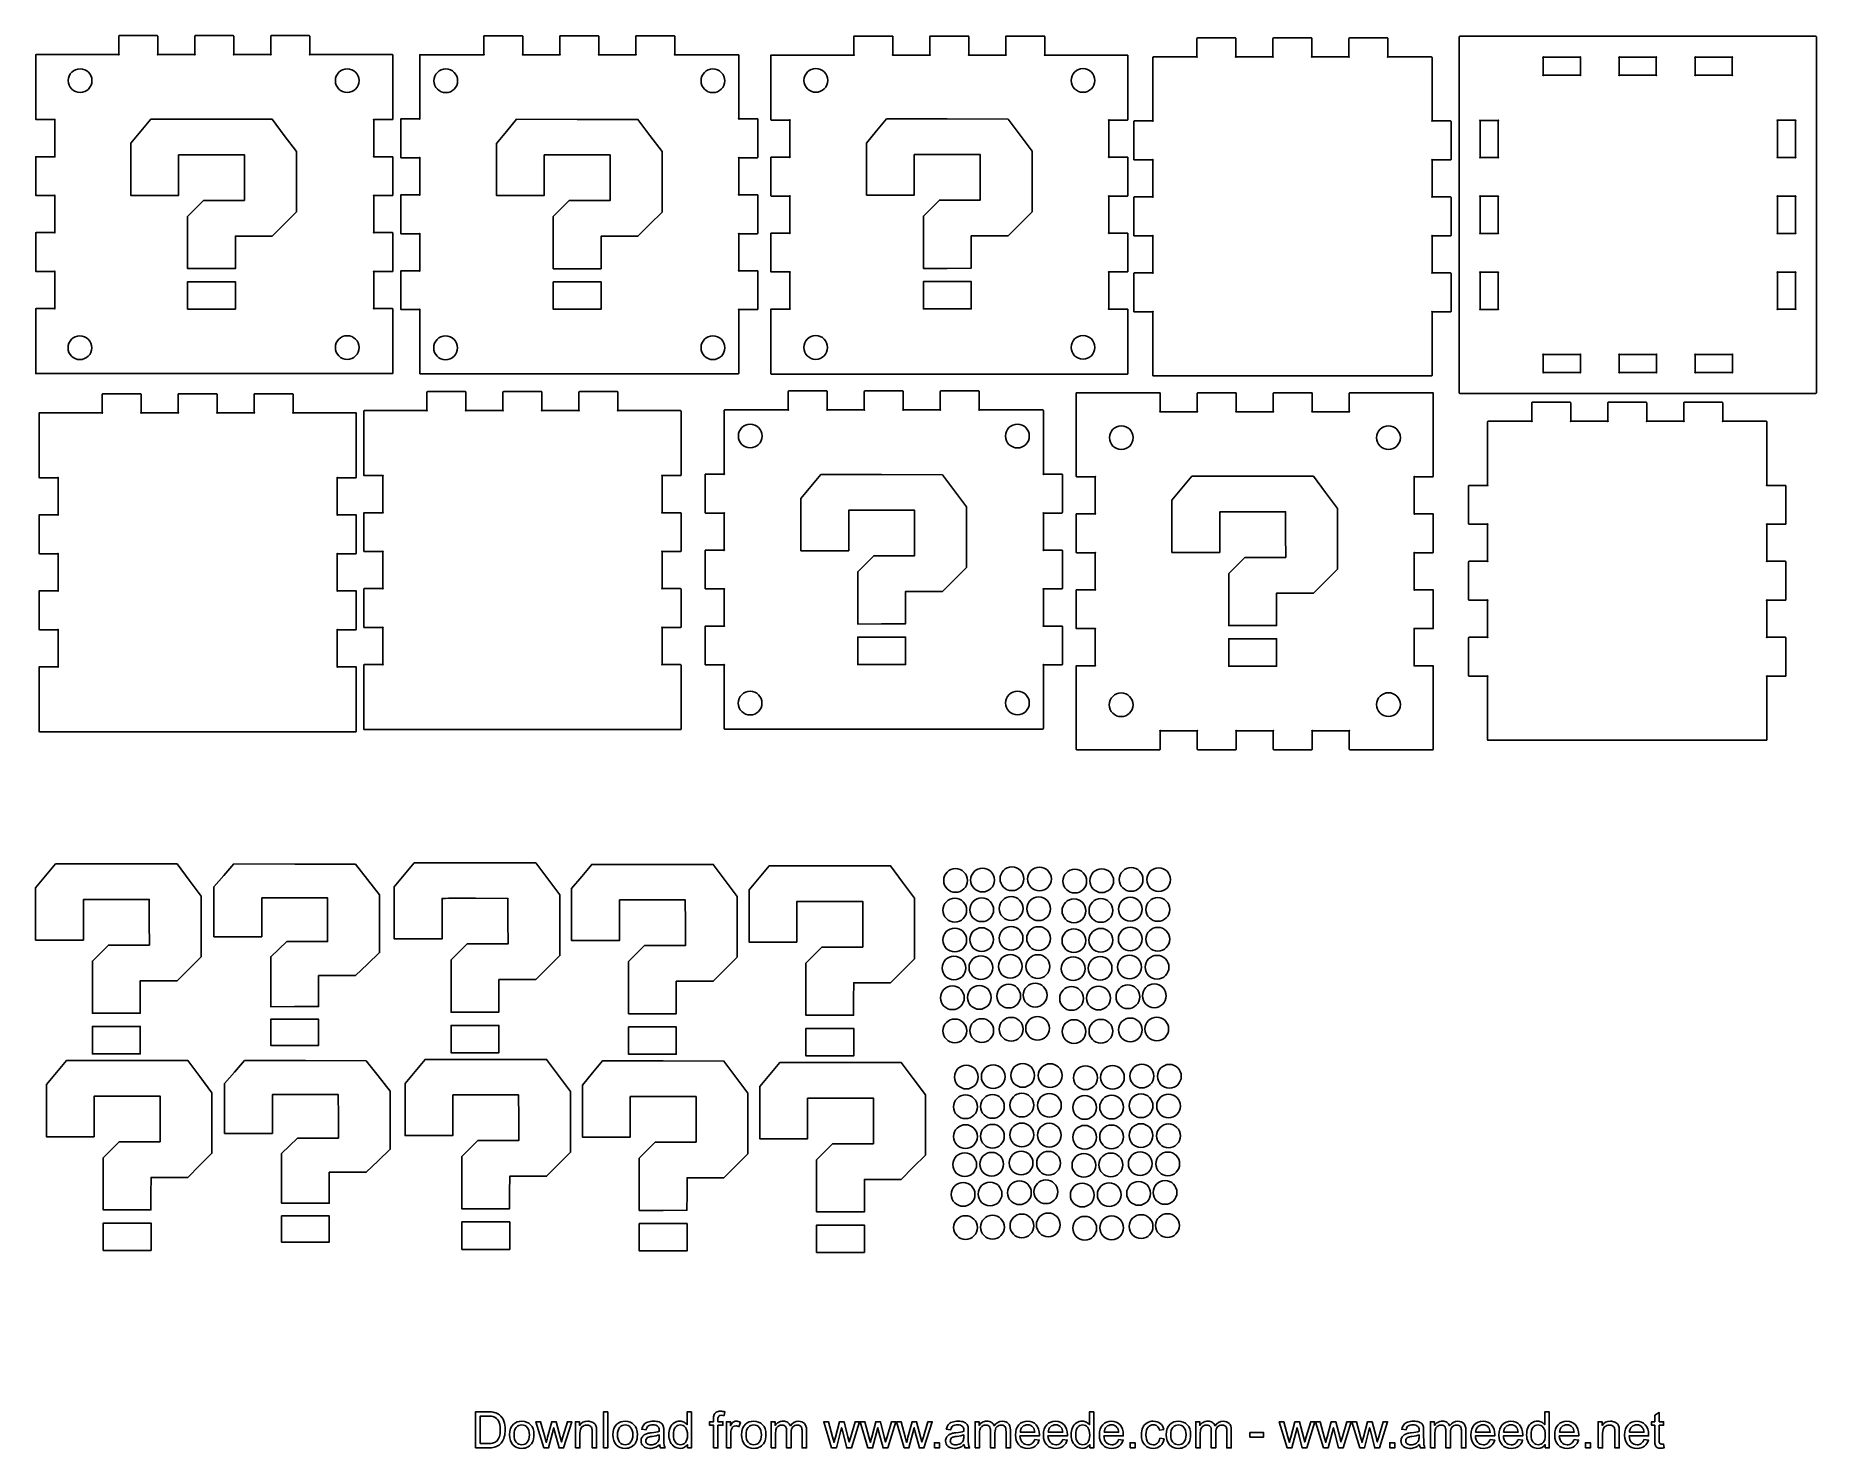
# Model space of a CAD drawing. Extents: x -149 to 151, y -115 to 123.
import ezdxf

# ---------------------------------------------------------------- set-up
doc = ezdxf.new("R2010")
doc.units = 0
doc.header["$MEASUREMENT"] = 0
doc.layers.add('LAYER_1', color=7, linetype='CONTINUOUS')

msp = doc.modelspace()

# ---------------------------------------------------------------- linework, layer by layer
at = {"layer": 'LAYER_1', "color": 140}
for centre in [(-141.508, 115.7849), (-96.519, 115.7809), (-79.924, 115.7669), (-34.935, 115.7629), (-17.5961, 115.8289), (27.3929, 115.8249), (-141.538, 70.7879), (-96.516, 70.8089), (-79.954, 70.7699), (-34.932, 70.7909), (-17.6261, 70.8319), (27.3959, 70.8529), (-28.6461, 55.9109), (16.3429, 55.9069), (33.8459, 55.6369), (78.8349, 55.6329), (-28.6761, 10.9139), (16.3459, 10.9349), (33.8159, 10.6399), (78.8379, 10.6609)]:
    msp.add_ellipse(centre, major_axis=(0, 2), ratio=1, dxfattribs=at)
at = {"layer": 'LAYER_1'}
for points, knots in [([(-92.1226, 120.1724), (-92.1226, 120.1724), (-102.9195, 120.1724), (-102.9195, 120.1724), (-102.9195, 120.1724), (-102.8765, 120.1724), (-102.8414, 120.1373), (-102.8414, 120.0943), (-102.8414, 120.0943), (-102.8414, 120.0943), (-102.8414, 123.2935), (-102.8414, 123.2935), (-102.8414, 123.2935), (-102.8414, 123.3365), (-102.8765, 123.3717), (-102.9195, 123.3717), (-102.9195, 123.3717), (-102.9195, 123.3717), (-109.3179, 123.3717), (-109.3179, 123.3717), (-109.3179, 123.3717), (-109.3609, 123.3717), (-109.3961, 123.3365), (-109.3961, 123.2935), (-109.3961, 123.2935), (-109.3961, 123.2935), (-109.3961, 120.0943), (-109.3961, 120.0943), (-109.3961, 120.0943), (-109.3961, 120.1373), (-109.3609, 120.1724), (-109.3179, 120.1724), (-109.3179, 120.1724), (-109.3179, 120.1724), (-115.7164, 120.1724), (-115.7164, 120.1724), (-115.7164, 120.1724), (-115.6734, 120.1724), (-115.6383, 120.1373), (-115.6383, 120.0943), (-115.6383, 120.0943), (-115.6383, 120.0943), (-115.6383, 123.2935), (-115.6383, 123.2935), (-115.6383, 123.2935), (-115.6383, 123.3365), (-115.6734, 123.3717), (-115.7164, 123.3717), (-115.7164, 123.3717), (-115.7164, 123.3717), (-122.1148, 123.3717), (-122.1148, 123.3717), (-122.1148, 123.3717), (-122.1578, 123.3717), (-122.1929, 123.3365), (-122.1929, 123.2935), (-122.1929, 123.2935), (-122.1929, 123.2935), (-122.1929, 120.0943), (-122.1929, 120.0943), (-122.1929, 120.0943), (-122.1929, 120.1373), (-122.1578, 120.1724), (-122.1148, 120.1724), (-122.1148, 120.1724), (-122.1148, 120.1724), (-128.5132, 120.1724), (-128.5132, 120.1724), (-128.5132, 120.1724), (-128.4703, 120.1724), (-128.4351, 120.1373), (-128.4351, 120.0943), (-128.4351, 120.0943), (-128.4351, 120.0943), (-128.4351, 123.2935), (-128.4351, 123.2935), (-128.4351, 123.2935), (-128.4351, 123.3365), (-128.4703, 123.3717), (-128.5132, 123.3717), (-128.5132, 123.3717), (-128.5132, 123.3717), (-134.9117, 123.3717), (-134.9117, 123.3717), (-134.9117, 123.3717), (-134.9547, 123.3717), (-134.9898, 123.3365), (-134.9898, 123.2935), (-134.9898, 123.2935), (-134.9898, 123.2935), (-134.9898, 120.0943), (-134.9898, 120.0943), (-134.9898, 120.0943), (-134.9898, 120.1373), (-134.9547, 120.1724), (-134.9117, 120.1724), (-134.9117, 120.1724), (-134.9117, 120.1724), (-145.7125, 120.1724), (-145.7125, 120.1724), (-145.7125, 120.1724), (-145.7125, 120.1724), (-148.9117, 120.1724), (-148.9117, 120.1724), (-148.9117, 120.1724), (-148.9546, 120.1724), (-148.9898, 120.1373), (-148.9898, 120.0943), (-148.9898, 120.0943), (-148.9898, 120.0943), (-148.9898, 109.2935), (-148.9898, 109.2935), (-148.9898, 109.2935), (-148.9898, 109.2506), (-148.9546, 109.2154), (-148.9117, 109.2154), (-148.9117, 109.2154), (-148.9117, 109.2154), (-145.7125, 109.2154), (-145.7125, 109.2154), (-145.7125, 109.2154), (-145.7554, 109.2154), (-145.7906, 109.2506), (-145.7906, 109.2935), (-145.7906, 109.2935), (-145.7906, 109.2935), (-145.7906, 102.8951), (-145.7906, 102.8951), (-145.7906, 102.8951), (-145.7906, 102.9381), (-145.7554, 102.9732), (-145.7125, 102.9732), (-145.7125, 102.9732), (-145.7125, 102.9732), (-148.9117, 102.9732), (-148.9117, 102.9732), (-148.9117, 102.9732), (-148.9546, 102.9732), (-148.9898, 102.9381), (-148.9898, 102.8951), (-148.9898, 102.8951), (-148.9898, 102.8951), (-148.9898, 96.4967), (-148.9898, 96.4967), (-148.9898, 96.4967), (-148.9898, 96.4537), (-148.9546, 96.4185), (-148.9117, 96.4185), (-148.9117, 96.4185), (-148.9117, 96.4185), (-145.7125, 96.4185), (-145.7125, 96.4185), (-145.7125, 96.4185), (-145.7554, 96.4185), (-145.7906, 96.4537), (-145.7906, 96.4967), (-145.7906, 96.4967), (-145.7906, 96.4967), (-145.7906, 90.0982), (-145.7906, 90.0982), (-145.7906, 90.0982), (-145.7906, 90.1412), (-145.7554, 90.1764), (-145.7125, 90.1764), (-145.7125, 90.1764), (-145.7125, 90.1764), (-148.9117, 90.1764), (-148.9117, 90.1764), (-148.9117, 90.1764), (-148.9546, 90.1764), (-148.9898, 90.1412), (-148.9898, 90.0982), (-148.9898, 90.0982), (-148.9898, 90.0982), (-148.9898, 83.6998), (-148.9898, 83.6998), (-148.9898, 83.6998), (-148.9898, 83.6568), (-148.9546, 83.6217), (-148.9117, 83.6217), (-148.9117, 83.6217), (-148.9117, 83.6217), (-145.7125, 83.6217), (-145.7125, 83.6217), (-145.7125, 83.6217), (-145.7554, 83.6217), (-145.7906, 83.6568), (-145.7906, 83.6998), (-145.7906, 83.6998), (-145.7906, 83.6998), (-145.7906, 77.3014), (-145.7906, 77.3014), (-145.7906, 77.3014), (-145.7906, 77.3443), (-145.7554, 77.3795), (-145.7125, 77.3795), (-145.7125, 77.3795), (-145.7125, 77.3795), (-148.9117, 77.3795), (-148.9117, 77.3795), (-148.9117, 77.3795), (-148.9546, 77.3795), (-148.9898, 77.3443), (-148.9898, 77.3014), (-148.9898, 77.3014), (-148.9898, 77.3014), (-148.9898, 66.5006), (-148.9898, 66.5006), (-148.9898, 66.5006), (-148.9898, 66.4576), (-148.9546, 66.4225), (-148.9117, 66.4225), (-148.9117, 66.4225), (-148.9117, 66.4225), (-145.7125, 66.4225), (-145.7125, 66.4225), (-145.7125, 66.4225), (-145.7125, 66.4225), (-92.1109, 66.4225), (-92.1109, 66.4225), (-92.1109, 66.4225), (-92.1109, 66.4225), (-88.9117, 66.4225), (-88.9117, 66.4225), (-88.9117, 66.4225), (-88.8687, 66.4225), (-88.8336, 66.4576), (-88.8336, 66.5006), (-88.8336, 66.5006), (-88.8336, 66.5006), (-88.8336, 77.3014), (-88.8336, 77.3014), (-88.8336, 77.3014), (-88.8336, 77.3443), (-88.8687, 77.3795), (-88.9117, 77.3795), (-88.9117, 77.3795), (-88.9117, 77.3795), (-92.1109, 77.3795), (-92.1109, 77.3795), (-92.1109, 77.3795), (-92.068, 77.3795), (-92.0328, 77.3443), (-92.0328, 77.3014), (-92.0328, 77.3014), (-92.0328, 77.3014), (-92.0328, 83.6998), (-92.0328, 83.6998), (-92.0328, 83.6998), (-92.0328, 83.6568), (-92.068, 83.6217), (-92.1109, 83.6217), (-92.1109, 83.6217), (-92.1109, 83.6217), (-88.9117, 83.6217), (-88.9117, 83.6217), (-88.9117, 83.6217), (-88.8687, 83.6217), (-88.8336, 83.6568), (-88.8336, 83.6998), (-88.8336, 83.6998), (-88.8336, 83.6998), (-88.8336, 90.0982), (-88.8336, 90.0982), (-88.8336, 90.0982), (-88.8336, 90.1412), (-88.8687, 90.1764), (-88.9117, 90.1764), (-88.9117, 90.1764), (-88.9117, 90.1764), (-92.1109, 90.1764), (-92.1109, 90.1764), (-92.1109, 90.1764), (-92.068, 90.1764), (-92.0328, 90.1412), (-92.0328, 90.0982), (-92.0328, 90.0982), (-92.0328, 90.0982), (-92.0328, 96.4967), (-92.0328, 96.4967), (-92.0328, 96.4967), (-92.0328, 96.4537), (-92.068, 96.4185), (-92.1109, 96.4185), (-92.1109, 96.4185), (-92.1109, 96.4185), (-88.9117, 96.4185), (-88.9117, 96.4185), (-88.9117, 96.4185), (-88.8687, 96.4185), (-88.8336, 96.4537), (-88.8336, 96.4967), (-88.8336, 96.4967), (-88.8336, 96.4967), (-88.8336, 102.8951), (-88.8336, 102.8951), (-88.8336, 102.8951), (-88.8336, 102.9381), (-88.8687, 102.9732), (-88.9117, 102.9732), (-88.9117, 102.9732), (-88.9117, 102.9732), (-92.1109, 102.9732), (-92.1109, 102.9732), (-92.1109, 102.9732), (-92.068, 102.9732), (-92.0328, 102.9381), (-92.0328, 102.8951), (-92.0328, 102.8951), (-92.0328, 102.8951), (-92.0328, 109.2935), (-92.0328, 109.2935), (-92.0328, 109.2935), (-92.0328, 109.2506), (-92.068, 109.2154), (-92.1109, 109.2154), (-92.1109, 109.2154), (-92.1109, 109.2154), (-88.9117, 109.2154), (-88.9117, 109.2154), (-88.9117, 109.2154), (-88.8687, 109.2154), (-88.8336, 109.2506), (-88.8336, 109.2935), (-88.8336, 109.2935), (-88.8336, 109.2935), (-88.8336, 120.0943), (-88.8336, 120.0943), (-88.8336, 120.0943), (-88.8336, 120.1373), (-88.8687, 120.1724), (-88.9117, 120.1724), (-88.9117, 120.1724), (-88.9117, 120.1724), (-92.1109, 120.1724), (-92.1109, 120.1724)], [0, 0, 0, 0, 0.01176471, 0.01176471, 0.01176471, 0.01176471, 0.02352941, 0.02352941, 0.02352941, 0.02352941, 0.03529412, 0.03529412, 0.03529412, 0.03529412, 0.04705882, 0.04705882, 0.04705882, 0.04705882, 0.05882353, 0.05882353, 0.05882353, 0.05882353, 0.07058824, 0.07058824, 0.07058824, 0.07058824, 0.08235294, 0.08235294, 0.08235294, 0.08235294, 0.09411765, 0.09411765, 0.09411765, 0.09411765, 0.10588235, 0.10588235, 0.10588235, 0.10588235, 0.11764706, 0.11764706, 0.11764706, 0.11764706, 0.12941176, 0.12941176, 0.12941176, 0.12941176, 0.14117647, 0.14117647, 0.14117647, 0.14117647, 0.15294118, 0.15294118, 0.15294118, 0.15294118, 0.16470588, 0.16470588, 0.16470588, 0.16470588, 0.17647059, 0.17647059, 0.17647059, 0.17647059, 0.18823529, 0.18823529, 0.18823529, 0.18823529, 0.2, 0.2, 0.2, 0.2, 0.21176471, 0.21176471, 0.21176471, 0.21176471, 0.22352941, 0.22352941, 0.22352941, 0.22352941, 0.23529412, 0.23529412, 0.23529412, 0.23529412, 0.24705882, 0.24705882, 0.24705882, 0.24705882, 0.25882353, 0.25882353, 0.25882353, 0.25882353, 0.27058824, 0.27058824, 0.27058824, 0.27058824, 0.28235294, 0.28235294, 0.28235294, 0.28235294, 0.29411765, 0.29411765, 0.29411765, 0.29411765, 0.30588235, 0.30588235, 0.30588235, 0.30588235, 0.31764706, 0.31764706, 0.31764706, 0.31764706, 0.32941176, 0.32941176, 0.32941176, 0.32941176, 0.34117647, 0.34117647, 0.34117647, 0.34117647, 0.35294118, 0.35294118, 0.35294118, 0.35294118, 0.36470588, 0.36470588, 0.36470588, 0.36470588, 0.37647059, 0.37647059, 0.37647059, 0.37647059, 0.38823529, 0.38823529, 0.38823529, 0.38823529, 0.4, 0.4, 0.4, 0.4, 0.41176471, 0.41176471, 0.41176471, 0.41176471, 0.42352941, 0.42352941, 0.42352941, 0.42352941, 0.43529412, 0.43529412, 0.43529412, 0.43529412, 0.44705882, 0.44705882, 0.44705882, 0.44705882, 0.45882353, 0.45882353, 0.45882353, 0.45882353, 0.47058824, 0.47058824, 0.47058824, 0.47058824, 0.48235294, 0.48235294, 0.48235294, 0.48235294, 0.49411765, 0.49411765, 0.49411765, 0.49411765, 0.50588235, 0.50588235, 0.50588235, 0.50588235, 0.51764706, 0.51764706, 0.51764706, 0.51764706, 0.52941176, 0.52941176, 0.52941176, 0.52941176, 0.54117647, 0.54117647, 0.54117647, 0.54117647, 0.55294118, 0.55294118, 0.55294118, 0.55294118, 0.56470588, 0.56470588, 0.56470588, 0.56470588, 0.57647059, 0.57647059, 0.57647059, 0.57647059, 0.58823529, 0.58823529, 0.58823529, 0.58823529, 0.6, 0.6, 0.6, 0.6, 0.61176471, 0.61176471, 0.61176471, 0.61176471, 0.62352941, 0.62352941, 0.62352941, 0.62352941, 0.63529412, 0.63529412, 0.63529412, 0.63529412, 0.64705882, 0.64705882, 0.64705882, 0.64705882, 0.65882353, 0.65882353, 0.65882353, 0.65882353, 0.67058824, 0.67058824, 0.67058824, 0.67058824, 0.68235294, 0.68235294, 0.68235294, 0.68235294, 0.69411765, 0.69411765, 0.69411765, 0.69411765, 0.70588235, 0.70588235, 0.70588235, 0.70588235, 0.71764706, 0.71764706, 0.71764706, 0.71764706, 0.72941176, 0.72941176, 0.72941176, 0.72941176, 0.74117647, 0.74117647, 0.74117647, 0.74117647, 0.75294118, 0.75294118, 0.75294118, 0.75294118, 0.76470588, 0.76470588, 0.76470588, 0.76470588, 0.77647059, 0.77647059, 0.77647059, 0.77647059, 0.78823529, 0.78823529, 0.78823529, 0.78823529, 0.8, 0.8, 0.8, 0.8, 0.81176471, 0.81176471, 0.81176471, 0.81176471, 0.82352941, 0.82352941, 0.82352941, 0.82352941, 0.83529412, 0.83529412, 0.83529412, 0.83529412, 0.84705882, 0.84705882, 0.84705882, 0.84705882, 0.85882353, 0.85882353, 0.85882353, 0.85882353, 0.87058824, 0.87058824, 0.87058824, 0.87058824, 0.88235294, 0.88235294, 0.88235294, 0.88235294, 0.89411765, 0.89411765, 0.89411765, 0.89411765, 0.90588235, 0.90588235, 0.90588235, 0.90588235, 0.91764706, 0.91764706, 0.91764706, 0.91764706, 0.92941176, 0.92941176, 0.92941176, 0.92941176, 0.94117647, 0.94117647, 0.94117647, 0.94117647, 0.95294118, 0.95294118, 0.95294118, 0.95294118, 0.96470588, 0.96470588, 0.96470588, 0.96470588, 0.97647059, 0.97647059, 0.97647059, 0.97647059, 1, 1, 1, 1]), ([(-30.65, 120.1554), (-30.65, 120.1554), (-41.4507, 120.1554), (-41.4507, 120.1554), (-41.4507, 120.1554), (-41.4078, 120.1554), (-41.3726, 120.1203), (-41.3726, 120.0773), (-41.3726, 120.0773), (-41.3726, 120.0773), (-41.3726, 123.2765), (-41.3726, 123.2765), (-41.3726, 123.2765), (-41.3726, 123.3195), (-41.4078, 123.3547), (-41.4507, 123.3547), (-41.4507, 123.3547), (-41.4507, 123.3547), (-47.8492, 123.3547), (-47.8492, 123.3547), (-47.8492, 123.3547), (-47.8921, 123.3547), (-47.9273, 123.3195), (-47.9273, 123.2765), (-47.9273, 123.2765), (-47.9273, 123.2765), (-47.9273, 120.0773), (-47.9273, 120.0773), (-47.9273, 120.0773), (-47.9273, 120.1203), (-47.8921, 120.1554), (-47.8492, 120.1554), (-47.8492, 120.1554), (-47.8492, 120.1554), (-54.2476, 120.1554), (-54.2476, 120.1554), (-54.2476, 120.1554), (-54.2046, 120.1554), (-54.1695, 120.1203), (-54.1695, 120.0773), (-54.1695, 120.0773), (-54.1695, 120.0773), (-54.1695, 123.2765), (-54.1695, 123.2765), (-54.1695, 123.2765), (-54.1695, 123.3195), (-54.2046, 123.3547), (-54.2476, 123.3547), (-54.2476, 123.3547), (-54.2476, 123.3547), (-60.646, 123.3547), (-60.646, 123.3547), (-60.646, 123.3547), (-60.689, 123.3547), (-60.7242, 123.3195), (-60.7242, 123.2765), (-60.7242, 123.2765), (-60.7242, 123.2765), (-60.7242, 120.0773), (-60.7242, 120.0773), (-60.7242, 120.0773), (-60.7242, 120.1203), (-60.689, 120.1554), (-60.646, 120.1554), (-60.646, 120.1554), (-60.646, 120.1554), (-67.0445, 120.1554), (-67.0445, 120.1554), (-67.0445, 120.1554), (-67.0015, 120.1554), (-66.9663, 120.1203), (-66.9663, 120.0773), (-66.9663, 120.0773), (-66.9663, 120.0773), (-66.9663, 123.2765), (-66.9663, 123.2765), (-66.9663, 123.2765), (-66.9663, 123.3195), (-67.0015, 123.3547), (-67.0445, 123.3547), (-67.0445, 123.3547), (-67.0445, 123.3547), (-73.4429, 123.3547), (-73.4429, 123.3547), (-73.4429, 123.3547), (-73.4859, 123.3547), (-73.521, 123.3195), (-73.521, 123.2765), (-73.521, 123.2765), (-73.521, 123.2765), (-73.521, 120.0773), (-73.521, 120.0773), (-73.521, 120.0773), (-73.521, 120.1203), (-73.4859, 120.1554), (-73.4429, 120.1554), (-73.4429, 120.1554), (-73.4429, 120.1554), (-84.2437, 120.1554), (-84.2437, 120.1554), (-84.2437, 120.1554), (-84.2866, 120.1554), (-84.3218, 120.1203), (-84.3218, 120.0773), (-84.3218, 120.0773), (-84.3218, 120.0773), (-84.3218, 109.2765), (-84.3218, 109.2765), (-84.3218, 109.2765), (-84.3218, 109.3195), (-84.2866, 109.3547), (-84.2437, 109.3547), (-84.2437, 109.3547), (-84.2437, 109.3547), (-87.4429, 109.3547), (-87.4429, 109.3547), (-87.4429, 109.3547), (-87.4859, 109.3547), (-87.521, 109.3195), (-87.521, 109.2765), (-87.521, 109.2765), (-87.521, 109.2765), (-87.521, 102.8781), (-87.521, 102.8781), (-87.521, 102.8781), (-87.521, 102.8351), (-87.4859, 102.8), (-87.4429, 102.8), (-87.4429, 102.8), (-87.4429, 102.8), (-84.2437, 102.8), (-84.2437, 102.8), (-84.2437, 102.8), (-84.2866, 102.8), (-84.3218, 102.8351), (-84.3218, 102.8781), (-84.3218, 102.8781), (-84.3218, 102.8781), (-84.3218, 96.4797), (-84.3218, 96.4797), (-84.3218, 96.4797), (-84.3218, 96.5226), (-84.2866, 96.5578), (-84.2437, 96.5578), (-84.2437, 96.5578), (-84.2437, 96.5578), (-87.4429, 96.5578), (-87.4429, 96.5578), (-87.4429, 96.5578), (-87.4859, 96.5578), (-87.521, 96.5226), (-87.521, 96.4797), (-87.521, 96.4797), (-87.521, 96.4797), (-87.521, 90.0812), (-87.521, 90.0812), (-87.521, 90.0812), (-87.521, 90.0383), (-87.4859, 90.0031), (-87.4429, 90.0031), (-87.4429, 90.0031), (-87.4429, 90.0031), (-84.2437, 90.0031), (-84.2437, 90.0031), (-84.2437, 90.0031), (-84.2866, 90.0031), (-84.3218, 90.0383), (-84.3218, 90.0812), (-84.3218, 90.0812), (-84.3218, 90.0812), (-84.3218, 83.6828), (-84.3218, 83.6828), (-84.3218, 83.6828), (-84.3218, 83.7258), (-84.2866, 83.7609), (-84.2437, 83.7609), (-84.2437, 83.7609), (-84.2437, 83.7609), (-87.4429, 83.7609), (-87.4429, 83.7609), (-87.4429, 83.7609), (-87.4859, 83.7609), (-87.521, 83.7258), (-87.521, 83.6828), (-87.521, 83.6828), (-87.521, 83.6828), (-87.521, 77.2844), (-87.521, 77.2844), (-87.521, 77.2844), (-87.521, 77.2414), (-87.4859, 77.2062), (-87.4429, 77.2062), (-87.4429, 77.2062), (-87.4429, 77.2062), (-84.2437, 77.2062), (-84.2437, 77.2062), (-84.2437, 77.2062), (-84.2866, 77.2062), (-84.3218, 77.2414), (-84.3218, 77.2844), (-84.3218, 77.2844), (-84.3218, 77.2844), (-84.3218, 66.4836), (-84.3218, 66.4836), (-84.3218, 66.4836), (-84.3218, 66.4406), (-84.2866, 66.4055), (-84.2437, 66.4055), (-84.2437, 66.4055), (-84.2437, 66.4055), (-30.6421, 66.4055), (-30.6421, 66.4055), (-30.6421, 66.4055), (-30.5992, 66.4055), (-30.564, 66.4406), (-30.564, 66.4836), (-30.564, 66.4836), (-30.564, 66.4836), (-30.564, 77.2844), (-30.564, 77.2844), (-30.564, 77.2844), (-30.564, 77.2414), (-30.5992, 77.2062), (-30.6421, 77.2062), (-30.6421, 77.2062), (-30.6421, 77.2062), (-27.4429, 77.2062), (-27.4429, 77.2062), (-27.4429, 77.2062), (-27.4, 77.2062), (-27.3648, 77.2414), (-27.3648, 77.2844), (-27.3648, 77.2844), (-27.3648, 77.2844), (-27.3648, 83.6828), (-27.3648, 83.6828), (-27.3648, 83.6828), (-27.3648, 83.7258), (-27.4, 83.7609), (-27.4429, 83.7609), (-27.4429, 83.7609), (-27.4429, 83.7609), (-30.6421, 83.7609), (-30.6421, 83.7609), (-30.6421, 83.7609), (-30.5992, 83.7609), (-30.564, 83.7258), (-30.564, 83.6828), (-30.564, 83.6828), (-30.564, 83.6828), (-30.564, 90.0812), (-30.564, 90.0812), (-30.564, 90.0812), (-30.564, 90.0383), (-30.5992, 90.0031), (-30.6421, 90.0031), (-30.6421, 90.0031), (-30.6421, 90.0031), (-27.4429, 90.0031), (-27.4429, 90.0031), (-27.4429, 90.0031), (-27.4, 90.0031), (-27.3648, 90.0383), (-27.3648, 90.0812), (-27.3648, 90.0812), (-27.3648, 90.0812), (-27.3648, 96.4797), (-27.3648, 96.4797), (-27.3648, 96.4797), (-27.3648, 96.5226), (-27.4, 96.5578), (-27.4429, 96.5578), (-27.4429, 96.5578), (-27.4429, 96.5578), (-30.6421, 96.5578), (-30.6421, 96.5578), (-30.6421, 96.5578), (-30.5992, 96.5578), (-30.564, 96.5226), (-30.564, 96.4797), (-30.564, 96.4797), (-30.564, 96.4797), (-30.564, 102.8781), (-30.564, 102.8781), (-30.564, 102.8781), (-30.564, 102.8351), (-30.5992, 102.8), (-30.6421, 102.8), (-30.6421, 102.8), (-30.6421, 102.8), (-27.4429, 102.8), (-27.4429, 102.8), (-27.4429, 102.8), (-27.4, 102.8), (-27.3648, 102.8351), (-27.3648, 102.8781), (-27.3648, 102.8781), (-27.3648, 102.8781), (-27.3648, 109.2765), (-27.3648, 109.2765), (-27.3648, 109.2765), (-27.3648, 109.3195), (-27.4, 109.3547), (-27.4429, 109.3547), (-27.4429, 109.3547), (-27.4429, 109.3547), (-30.6421, 109.3547), (-30.6421, 109.3547), (-30.6421, 109.3547), (-30.5992, 109.3547), (-30.564, 109.3195), (-30.564, 109.2765), (-30.564, 109.2765), (-30.564, 109.2765), (-30.564, 120.0773), (-30.564, 120.0773), (-30.564, 120.0773), (-30.564, 120.1203), (-30.5992, 120.1554), (-30.6421, 120.1554)], [0, 0, 0, 0, 0.01234568, 0.01234568, 0.01234568, 0.01234568, 0.02469136, 0.02469136, 0.02469136, 0.02469136, 0.03703704, 0.03703704, 0.03703704, 0.03703704, 0.04938272, 0.04938272, 0.04938272, 0.04938272, 0.0617284, 0.0617284, 0.0617284, 0.0617284, 0.07407407, 0.07407407, 0.07407407, 0.07407407, 0.08641975, 0.08641975, 0.08641975, 0.08641975, 0.09876543, 0.09876543, 0.09876543, 0.09876543, 0.11111111, 0.11111111, 0.11111111, 0.11111111, 0.12345679, 0.12345679, 0.12345679, 0.12345679, 0.13580247, 0.13580247, 0.13580247, 0.13580247, 0.14814815, 0.14814815, 0.14814815, 0.14814815, 0.16049383, 0.16049383, 0.16049383, 0.16049383, 0.17283951, 0.17283951, 0.17283951, 0.17283951, 0.18518519, 0.18518519, 0.18518519, 0.18518519, 0.19753086, 0.19753086, 0.19753086, 0.19753086, 0.20987654, 0.20987654, 0.20987654, 0.20987654, 0.22222222, 0.22222222, 0.22222222, 0.22222222, 0.2345679, 0.2345679, 0.2345679, 0.2345679, 0.24691358, 0.24691358, 0.24691358, 0.24691358, 0.25925926, 0.25925926, 0.25925926, 0.25925926, 0.27160494, 0.27160494, 0.27160494, 0.27160494, 0.28395062, 0.28395062, 0.28395062, 0.28395062, 0.2962963, 0.2962963, 0.2962963, 0.2962963, 0.30864198, 0.30864198, 0.30864198, 0.30864198, 0.32098765, 0.32098765, 0.32098765, 0.32098765, 0.33333333, 0.33333333, 0.33333333, 0.33333333, 0.34567901, 0.34567901, 0.34567901, 0.34567901, 0.35802469, 0.35802469, 0.35802469, 0.35802469, 0.37037037, 0.37037037, 0.37037037, 0.37037037, 0.38271605, 0.38271605, 0.38271605, 0.38271605, 0.39506173, 0.39506173, 0.39506173, 0.39506173, 0.40740741, 0.40740741, 0.40740741, 0.40740741, 0.41975309, 0.41975309, 0.41975309, 0.41975309, 0.43209877, 0.43209877, 0.43209877, 0.43209877, 0.44444444, 0.44444444, 0.44444444, 0.44444444, 0.45679012, 0.45679012, 0.45679012, 0.45679012, 0.4691358, 0.4691358, 0.4691358, 0.4691358, 0.48148148, 0.48148148, 0.48148148, 0.48148148, 0.49382716, 0.49382716, 0.49382716, 0.49382716, 0.50617284, 0.50617284, 0.50617284, 0.50617284, 0.51851852, 0.51851852, 0.51851852, 0.51851852, 0.5308642, 0.5308642, 0.5308642, 0.5308642, 0.54320988, 0.54320988, 0.54320988, 0.54320988, 0.55555556, 0.55555556, 0.55555556, 0.55555556, 0.56790123, 0.56790123, 0.56790123, 0.56790123, 0.58024691, 0.58024691, 0.58024691, 0.58024691, 0.59259259, 0.59259259, 0.59259259, 0.59259259, 0.60493827, 0.60493827, 0.60493827, 0.60493827, 0.61728395, 0.61728395, 0.61728395, 0.61728395, 0.62962963, 0.62962963, 0.62962963, 0.62962963, 0.64197531, 0.64197531, 0.64197531, 0.64197531, 0.65432099, 0.65432099, 0.65432099, 0.65432099, 0.66666667, 0.66666667, 0.66666667, 0.66666667, 0.67901235, 0.67901235, 0.67901235, 0.67901235, 0.69135802, 0.69135802, 0.69135802, 0.69135802, 0.7037037, 0.7037037, 0.7037037, 0.7037037, 0.71604938, 0.71604938, 0.71604938, 0.71604938, 0.72839506, 0.72839506, 0.72839506, 0.72839506, 0.74074074, 0.74074074, 0.74074074, 0.74074074, 0.75308642, 0.75308642, 0.75308642, 0.75308642, 0.7654321, 0.7654321, 0.7654321, 0.7654321, 0.77777778, 0.77777778, 0.77777778, 0.77777778, 0.79012346, 0.79012346, 0.79012346, 0.79012346, 0.80246914, 0.80246914, 0.80246914, 0.80246914, 0.81481481, 0.81481481, 0.81481481, 0.81481481, 0.82716049, 0.82716049, 0.82716049, 0.82716049, 0.83950617, 0.83950617, 0.83950617, 0.83950617, 0.85185185, 0.85185185, 0.85185185, 0.85185185, 0.86419753, 0.86419753, 0.86419753, 0.86419753, 0.87654321, 0.87654321, 0.87654321, 0.87654321, 0.88888889, 0.88888889, 0.88888889, 0.88888889, 0.90123457, 0.90123457, 0.90123457, 0.90123457, 0.91358025, 0.91358025, 0.91358025, 0.91358025, 0.92592593, 0.92592593, 0.92592593, 0.92592593, 0.9382716, 0.9382716, 0.9382716, 0.9382716, 0.95061728, 0.95061728, 0.95061728, 0.95061728, 0.96296296, 0.96296296, 0.96296296, 0.96296296, 0.97530864, 0.97530864, 0.97530864, 0.97530864, 1, 1, 1, 1]), ([(31.6778, 120.1014), (31.6778, 120.1014), (20.877, 120.1014), (20.877, 120.1014), (20.877, 120.1014), (20.92, 120.1014), (20.9552, 120.0663), (20.9552, 120.0233), (20.9552, 120.0233), (20.9552, 120.0233), (20.9552, 123.2225), (20.9552, 123.2225), (20.9552, 123.2225), (20.9552, 123.2655), (20.92, 123.3007), (20.877, 123.3007), (20.877, 123.3007), (20.877, 123.3007), (14.4786, 123.3007), (14.4786, 123.3007), (14.4786, 123.3007), (14.4356, 123.3007), (14.4005, 123.2655), (14.4005, 123.2225), (14.4005, 123.2225), (14.4005, 123.2225), (14.4005, 120.0233), (14.4005, 120.0233), (14.4005, 120.0233), (14.4005, 120.0663), (14.4356, 120.1014), (14.4786, 120.1014), (14.4786, 120.1014), (14.4786, 120.1014), (8.0802, 120.1014), (8.0802, 120.1014), (8.0802, 120.1014), (8.1231, 120.1014), (8.1583, 120.0663), (8.1583, 120.0233), (8.1583, 120.0233), (8.1583, 120.0233), (8.1583, 123.2225), (8.1583, 123.2225), (8.1583, 123.2225), (8.1583, 123.2655), (8.1231, 123.3007), (8.0802, 123.3007), (8.0802, 123.3007), (8.0802, 123.3007), (1.6817, 123.3007), (1.6817, 123.3007), (1.6817, 123.3007), (1.6388, 123.3007), (1.6036, 123.2655), (1.6036, 123.2225), (1.6036, 123.2225), (1.6036, 123.2225), (1.6036, 120.0233), (1.6036, 120.0233), (1.6036, 120.0233), (1.6036, 120.0663), (1.6388, 120.1014), (1.6817, 120.1014), (1.6817, 120.1014), (1.6817, 120.1014), (-4.7167, 120.1014), (-4.7167, 120.1014), (-4.7167, 120.1014), (-4.6737, 120.1014), (-4.6386, 120.0663), (-4.6386, 120.0233), (-4.6386, 120.0233), (-4.6386, 120.0233), (-4.6386, 123.2225), (-4.6386, 123.2225), (-4.6386, 123.2225), (-4.6386, 123.2655), (-4.6737, 123.3007), (-4.7167, 123.3007), (-4.7167, 123.3007), (-4.7167, 123.3007), (-11.1151, 123.3007), (-11.1151, 123.3007), (-11.1151, 123.3007), (-11.1581, 123.3007), (-11.1933, 123.2655), (-11.1933, 123.2225), (-11.1933, 123.2225), (-11.1933, 123.2225), (-11.1933, 120.0233), (-11.1933, 120.0233), (-11.1933, 120.0233), (-11.1933, 120.0663), (-11.1581, 120.1014), (-11.1151, 120.1014), (-11.1151, 120.1014), (-11.1151, 120.1014), (-21.9159, 120.1014), (-21.9159, 120.1014), (-21.9159, 120.1014), (-21.9159, 120.1014), (-25.1151, 120.1014), (-25.1151, 120.1014), (-25.1151, 120.1014), (-25.1581, 120.1014), (-25.1933, 120.0663), (-25.1933, 120.0233), (-25.1933, 120.0233), (-25.1933, 120.0233), (-25.1933, 109.2225), (-25.1933, 109.2225), (-25.1933, 109.2225), (-25.1933, 109.1796), (-25.1581, 109.1444), (-25.1151, 109.1444), (-25.1151, 109.1444), (-25.1151, 109.1444), (-21.9159, 109.1444), (-21.9159, 109.1444), (-21.9159, 109.1444), (-21.9589, 109.1444), (-21.994, 109.1796), (-21.994, 109.2225), (-21.994, 109.2225), (-21.994, 109.2225), (-21.994, 102.8241), (-21.994, 102.8241), (-21.994, 102.8241), (-21.994, 102.8671), (-21.9589, 102.9022), (-21.9159, 102.9022), (-21.9159, 102.9022), (-21.9159, 102.9022), (-25.1151, 102.9022), (-25.1151, 102.9022), (-25.1151, 102.9022), (-25.1581, 102.9022), (-25.1933, 102.8671), (-25.1933, 102.8241), (-25.1933, 102.8241), (-25.1933, 102.8241), (-25.1933, 96.4257), (-25.1933, 96.4257), (-25.1933, 96.4257), (-25.1933, 96.3827), (-25.1581, 96.3475), (-25.1151, 96.3475), (-25.1151, 96.3475), (-25.1151, 96.3475), (-21.9159, 96.3475), (-21.9159, 96.3475), (-21.9159, 96.3475), (-21.9589, 96.3475), (-21.994, 96.3827), (-21.994, 96.4257), (-21.994, 96.4257), (-21.994, 96.4257), (-21.994, 90.0272), (-21.994, 90.0272), (-21.994, 90.0272), (-21.994, 90.0702), (-21.9589, 90.1054), (-21.9159, 90.1054), (-21.9159, 90.1054), (-21.9159, 90.1054), (-25.1151, 90.1054), (-25.1151, 90.1054), (-25.1151, 90.1054), (-25.1581, 90.1054), (-25.1933, 90.0702), (-25.1933, 90.0272), (-25.1933, 90.0272), (-25.1933, 90.0272), (-25.1933, 83.6288), (-25.1933, 83.6288), (-25.1933, 83.6288), (-25.1933, 83.5858), (-25.1581, 83.5507), (-25.1151, 83.5507), (-25.1151, 83.5507), (-25.1151, 83.5507), (-21.9159, 83.5507), (-21.9159, 83.5507), (-21.9159, 83.5507), (-21.9589, 83.5507), (-21.994, 83.5858), (-21.994, 83.6288), (-21.994, 83.6288), (-21.994, 83.6288), (-21.994, 77.2304), (-21.994, 77.2304), (-21.994, 77.2304), (-21.994, 77.2733), (-21.9589, 77.3085), (-21.9159, 77.3085), (-21.9159, 77.3085), (-21.9159, 77.3085), (-25.1151, 77.3085), (-25.1151, 77.3085), (-25.1151, 77.3085), (-25.1581, 77.3085), (-25.1933, 77.2733), (-25.1933, 77.2304), (-25.1933, 77.2304), (-25.1933, 77.2304), (-25.1933, 66.4296), (-25.1933, 66.4296), (-25.1933, 66.4296), (-25.1933, 66.3866), (-25.1581, 66.3515), (-25.1151, 66.3515), (-25.1151, 66.3515), (-25.1151, 66.3515), (-21.9159, 66.3515), (-21.9159, 66.3515), (-21.9159, 66.3515), (-21.9159, 66.3515), (31.6856, 66.3515), (31.6856, 66.3515), (31.6856, 66.3515), (31.6856, 66.3515), (34.8848, 66.3515), (34.8848, 66.3515), (34.8848, 66.3515), (34.9278, 66.3515), (34.963, 66.3866), (34.963, 66.4296), (34.963, 66.4296), (34.963, 66.4296), (34.963, 77.2304), (34.963, 77.2304), (34.963, 77.2304), (34.963, 77.2733), (34.9278, 77.3085), (34.8848, 77.3085), (34.8848, 77.3085), (34.8848, 77.3085), (31.6856, 77.3085), (31.6856, 77.3085), (31.6856, 77.3085), (31.7286, 77.3085), (31.7638, 77.2733), (31.7638, 77.2304), (31.7638, 77.2304), (31.7638, 77.2304), (31.7638, 83.6288), (31.7638, 83.6288), (31.7638, 83.6288), (31.7638, 83.5858), (31.7286, 83.5507), (31.6856, 83.5507), (31.6856, 83.5507), (31.6856, 83.5507), (34.8848, 83.5507), (34.8848, 83.5507), (34.8848, 83.5507), (34.9278, 83.5507), (34.963, 83.5858), (34.963, 83.6288), (34.963, 83.6288), (34.963, 83.6288), (34.963, 90.0272), (34.963, 90.0272), (34.963, 90.0272), (34.963, 90.0702), (34.9278, 90.1054), (34.8848, 90.1054), (34.8848, 90.1054), (34.8848, 90.1054), (31.6856, 90.1054), (31.6856, 90.1054), (31.6856, 90.1054), (31.7286, 90.1054), (31.7638, 90.0702), (31.7638, 90.0272), (31.7638, 90.0272), (31.7638, 90.0272), (31.7638, 96.4257), (31.7638, 96.4257), (31.7638, 96.4257), (31.7638, 96.3827), (31.7286, 96.3475), (31.6856, 96.3475), (31.6856, 96.3475), (31.6856, 96.3475), (34.8848, 96.3475), (34.8848, 96.3475), (34.8848, 96.3475), (34.9278, 96.3475), (34.963, 96.3827), (34.963, 96.4257), (34.963, 96.4257), (34.963, 96.4257), (34.963, 102.8241), (34.963, 102.8241), (34.963, 102.8241), (34.963, 102.8671), (34.9278, 102.9022), (34.8848, 102.9022), (34.8848, 102.9022), (34.8848, 102.9022), (31.6856, 102.9022), (31.6856, 102.9022), (31.6856, 102.9022), (31.7286, 102.9022), (31.7638, 102.8671), (31.7638, 102.8241), (31.7638, 102.8241), (31.7638, 102.8241), (31.7638, 109.2225), (31.7638, 109.2225), (31.7638, 109.2225), (31.7638, 109.1796), (31.7286, 109.1444), (31.6856, 109.1444), (31.6856, 109.1444), (31.6856, 109.1444), (34.8848, 109.1444), (34.8848, 109.1444), (34.8848, 109.1444), (34.9278, 109.1444), (34.963, 109.1796), (34.963, 109.2225), (34.963, 109.2225), (34.963, 109.2225), (34.963, 120.0233), (34.963, 120.0233), (34.963, 120.0233), (34.963, 120.0663), (34.9278, 120.1014), (34.8848, 120.1014), (34.8848, 120.1014), (34.8848, 120.1014), (31.6856, 120.1014), (31.6856, 120.1014)], [0, 0, 0, 0, 0.01176471, 0.01176471, 0.01176471, 0.01176471, 0.02352941, 0.02352941, 0.02352941, 0.02352941, 0.03529412, 0.03529412, 0.03529412, 0.03529412, 0.04705882, 0.04705882, 0.04705882, 0.04705882, 0.05882353, 0.05882353, 0.05882353, 0.05882353, 0.07058824, 0.07058824, 0.07058824, 0.07058824, 0.08235294, 0.08235294, 0.08235294, 0.08235294, 0.09411765, 0.09411765, 0.09411765, 0.09411765, 0.10588235, 0.10588235, 0.10588235, 0.10588235, 0.11764706, 0.11764706, 0.11764706, 0.11764706, 0.12941176, 0.12941176, 0.12941176, 0.12941176, 0.14117647, 0.14117647, 0.14117647, 0.14117647, 0.15294118, 0.15294118, 0.15294118, 0.15294118, 0.16470588, 0.16470588, 0.16470588, 0.16470588, 0.17647059, 0.17647059, 0.17647059, 0.17647059, 0.18823529, 0.18823529, 0.18823529, 0.18823529, 0.2, 0.2, 0.2, 0.2, 0.21176471, 0.21176471, 0.21176471, 0.21176471, 0.22352941, 0.22352941, 0.22352941, 0.22352941, 0.23529412, 0.23529412, 0.23529412, 0.23529412, 0.24705882, 0.24705882, 0.24705882, 0.24705882, 0.25882353, 0.25882353, 0.25882353, 0.25882353, 0.27058824, 0.27058824, 0.27058824, 0.27058824, 0.28235294, 0.28235294, 0.28235294, 0.28235294, 0.29411765, 0.29411765, 0.29411765, 0.29411765, 0.30588235, 0.30588235, 0.30588235, 0.30588235, 0.31764706, 0.31764706, 0.31764706, 0.31764706, 0.32941176, 0.32941176, 0.32941176, 0.32941176, 0.34117647, 0.34117647, 0.34117647, 0.34117647, 0.35294118, 0.35294118, 0.35294118, 0.35294118, 0.36470588, 0.36470588, 0.36470588, 0.36470588, 0.37647059, 0.37647059, 0.37647059, 0.37647059, 0.38823529, 0.38823529, 0.38823529, 0.38823529, 0.4, 0.4, 0.4, 0.4, 0.41176471, 0.41176471, 0.41176471, 0.41176471, 0.42352941, 0.42352941, 0.42352941, 0.42352941, 0.43529412, 0.43529412, 0.43529412, 0.43529412, 0.44705882, 0.44705882, 0.44705882, 0.44705882, 0.45882353, 0.45882353, 0.45882353, 0.45882353, 0.47058824, 0.47058824, 0.47058824, 0.47058824, 0.48235294, 0.48235294, 0.48235294, 0.48235294, 0.49411765, 0.49411765, 0.49411765, 0.49411765, 0.50588235, 0.50588235, 0.50588235, 0.50588235, 0.51764706, 0.51764706, 0.51764706, 0.51764706, 0.52941176, 0.52941176, 0.52941176, 0.52941176, 0.54117647, 0.54117647, 0.54117647, 0.54117647, 0.55294118, 0.55294118, 0.55294118, 0.55294118, 0.56470588, 0.56470588, 0.56470588, 0.56470588, 0.57647059, 0.57647059, 0.57647059, 0.57647059, 0.58823529, 0.58823529, 0.58823529, 0.58823529, 0.6, 0.6, 0.6, 0.6, 0.61176471, 0.61176471, 0.61176471, 0.61176471, 0.62352941, 0.62352941, 0.62352941, 0.62352941, 0.63529412, 0.63529412, 0.63529412, 0.63529412, 0.64705882, 0.64705882, 0.64705882, 0.64705882, 0.65882353, 0.65882353, 0.65882353, 0.65882353, 0.67058824, 0.67058824, 0.67058824, 0.67058824, 0.68235294, 0.68235294, 0.68235294, 0.68235294, 0.69411765, 0.69411765, 0.69411765, 0.69411765, 0.70588235, 0.70588235, 0.70588235, 0.70588235, 0.71764706, 0.71764706, 0.71764706, 0.71764706, 0.72941176, 0.72941176, 0.72941176, 0.72941176, 0.74117647, 0.74117647, 0.74117647, 0.74117647, 0.75294118, 0.75294118, 0.75294118, 0.75294118, 0.76470588, 0.76470588, 0.76470588, 0.76470588, 0.77647059, 0.77647059, 0.77647059, 0.77647059, 0.78823529, 0.78823529, 0.78823529, 0.78823529, 0.8, 0.8, 0.8, 0.8, 0.81176471, 0.81176471, 0.81176471, 0.81176471, 0.82352941, 0.82352941, 0.82352941, 0.82352941, 0.83529412, 0.83529412, 0.83529412, 0.83529412, 0.84705882, 0.84705882, 0.84705882, 0.84705882, 0.85882353, 0.85882353, 0.85882353, 0.85882353, 0.87058824, 0.87058824, 0.87058824, 0.87058824, 0.88235294, 0.88235294, 0.88235294, 0.88235294, 0.89411765, 0.89411765, 0.89411765, 0.89411765, 0.90588235, 0.90588235, 0.90588235, 0.90588235, 0.91764706, 0.91764706, 0.91764706, 0.91764706, 0.92941176, 0.92941176, 0.92941176, 0.92941176, 0.94117647, 0.94117647, 0.94117647, 0.94117647, 0.95294118, 0.95294118, 0.95294118, 0.95294118, 0.96470588, 0.96470588, 0.96470588, 0.96470588, 0.97647059, 0.97647059, 0.97647059, 0.97647059, 1, 1, 1, 1]), ([(86.0907, 119.788), (86.0907, 119.788), (78.6493, 119.788), (78.6493, 119.788), (78.6493, 119.788), (78.6923, 119.788), (78.7274, 119.7529), (78.7274, 119.7099), (78.7274, 119.7099), (78.7274, 119.7099), (78.7274, 122.9091), (78.7274, 122.9091), (78.7274, 122.9091), (78.7274, 122.9521), (78.6923, 122.9872), (78.6493, 122.9872), (78.6493, 122.9872), (78.6493, 122.9872), (72.2509, 122.9872), (72.2509, 122.9872), (72.2509, 122.9872), (72.2079, 122.9872), (72.1728, 122.9521), (72.1728, 122.9091), (72.1728, 122.9091), (72.1728, 122.9091), (72.1728, 119.7099), (72.1728, 119.7099), (72.1728, 119.7099), (72.1728, 119.7529), (72.2079, 119.788), (72.2509, 119.788), (72.2509, 119.788), (72.2509, 119.788), (65.8524, 119.788), (65.8524, 119.788), (65.8524, 119.788), (65.8954, 119.788), (65.9306, 119.7529), (65.9306, 119.7099), (65.9306, 119.7099), (65.9306, 119.7099), (65.9306, 122.9091), (65.9306, 122.9091), (65.9306, 122.9091), (65.9306, 122.9521), (65.8954, 122.9872), (65.8524, 122.9872), (65.8524, 122.9872), (65.8524, 122.9872), (59.454, 122.9872), (59.454, 122.9872), (59.454, 122.9872), (59.411, 122.9872), (59.3759, 122.9521), (59.3759, 122.9091), (59.3759, 122.9091), (59.3759, 122.9091), (59.3759, 119.7099), (59.3759, 119.7099), (59.3759, 119.7099), (59.3759, 119.7529), (59.411, 119.788), (59.454, 119.788), (59.454, 119.788), (59.454, 119.788), (53.0556, 119.788), (53.0556, 119.788), (53.0556, 119.788), (53.0985, 119.788), (53.1337, 119.7529), (53.1337, 119.7099), (53.1337, 119.7099), (53.1337, 119.7099), (53.1337, 122.9091), (53.1337, 122.9091), (53.1337, 122.9091), (53.1337, 122.9521), (53.0985, 122.9872), (53.0556, 122.9872), (53.0556, 122.9872), (53.0556, 122.9872), (46.6571, 122.9872), (46.6571, 122.9872), (46.6571, 122.9872), (46.6142, 122.9872), (46.579, 122.9521), (46.579, 122.9091), (46.579, 122.9091), (46.579, 122.9091), (46.579, 119.7099), (46.579, 119.7099), (46.579, 119.7099), (46.579, 119.7529), (46.6142, 119.788), (46.6571, 119.788), (46.6571, 119.788), (46.6571, 119.788), (39.2157, 119.788), (39.2157, 119.788), (39.2157, 119.788), (39.1728, 119.788), (39.1376, 119.7529), (39.1376, 119.7099), (39.1376, 119.7099), (39.1376, 119.7099), (39.1376, 108.9091), (39.1376, 108.9091), (39.1376, 108.9091), (39.1376, 108.9521), (39.1728, 108.9873), (39.2157, 108.9873), (39.2157, 108.9873), (39.2157, 108.9873), (36.0165, 108.9873), (36.0165, 108.9873), (36.0165, 108.9873), (35.9735, 108.9873), (35.9384, 108.9521), (35.9384, 108.9091), (35.9384, 108.9091), (35.9384, 108.9091), (35.9384, 102.5107), (35.9384, 102.5107), (35.9384, 102.5107), (35.9384, 102.4677), (35.9735, 102.4326), (36.0165, 102.4326), (36.0165, 102.4326), (36.0165, 102.4326), (39.2157, 102.4326), (39.2157, 102.4326), (39.2157, 102.4326), (39.1728, 102.4326), (39.1376, 102.4677), (39.1376, 102.5107), (39.1376, 102.5107), (39.1376, 102.5107), (39.1376, 96.1123), (39.1376, 96.1123), (39.1376, 96.1123), (39.1376, 96.1552), (39.1728, 96.1904), (39.2157, 96.1904), (39.2157, 96.1904), (39.2157, 96.1904), (36.0165, 96.1904), (36.0165, 96.1904), (36.0165, 96.1904), (35.9735, 96.1904), (35.9384, 96.1552), (35.9384, 96.1123), (35.9384, 96.1123), (35.9384, 96.1123), (35.9384, 89.7138), (35.9384, 89.7138), (35.9384, 89.7138), (35.9384, 89.6709), (35.9735, 89.6357), (36.0165, 89.6357), (36.0165, 89.6357), (36.0165, 89.6357), (39.2157, 89.6357), (39.2157, 89.6357), (39.2157, 89.6357), (39.1728, 89.6357), (39.1376, 89.6709), (39.1376, 89.7138), (39.1376, 89.7138), (39.1376, 89.7138), (39.1376, 83.3154), (39.1376, 83.3154), (39.1376, 83.3154), (39.1376, 83.3584), (39.1728, 83.3935), (39.2157, 83.3935), (39.2157, 83.3935), (39.2157, 83.3935), (36.0165, 83.3935), (36.0165, 83.3935), (36.0165, 83.3935), (35.9735, 83.3935), (35.9384, 83.3584), (35.9384, 83.3154), (35.9384, 83.3154), (35.9384, 83.3154), (35.9384, 76.917), (35.9384, 76.917), (35.9384, 76.917), (35.9384, 76.874), (35.9735, 76.8388), (36.0165, 76.8388), (36.0165, 76.8388), (36.0165, 76.8388), (39.2157, 76.8388), (39.2157, 76.8388), (39.2157, 76.8388), (39.1728, 76.8388), (39.1376, 76.874), (39.1376, 76.917), (39.1376, 76.917), (39.1376, 76.917), (39.1376, 66.1162), (39.1376, 66.1162), (39.1376, 66.1162), (39.1376, 66.0732), (39.1728, 66.0381), (39.2157, 66.0381), (39.2157, 66.0381), (39.2157, 66.0381), (86.0946, 66.0381), (86.0946, 66.0381), (86.0946, 66.0381), (86.1376, 66.0381), (86.1727, 66.0732), (86.1727, 66.1162), (86.1727, 66.1162), (86.1727, 66.1162), (86.1727, 76.917), (86.1727, 76.917), (86.1727, 76.917), (86.1727, 76.874), (86.1376, 76.8388), (86.0946, 76.8388), (86.0946, 76.8388), (86.0946, 76.8388), (89.2938, 76.8388), (89.2938, 76.8388), (89.2938, 76.8388), (89.3368, 76.8388), (89.372, 76.874), (89.372, 76.917), (89.372, 76.917), (89.372, 76.917), (89.372, 83.3154), (89.372, 83.3154), (89.372, 83.3154), (89.372, 83.3584), (89.3368, 83.3935), (89.2938, 83.3935), (89.2938, 83.3935), (89.2938, 83.3935), (86.0946, 83.3935), (86.0946, 83.3935), (86.0946, 83.3935), (86.1376, 83.3935), (86.1727, 83.3584), (86.1727, 83.3154), (86.1727, 83.3154), (86.1727, 83.3154), (86.1727, 89.7138), (86.1727, 89.7138), (86.1727, 89.7138), (86.1727, 89.6709), (86.1376, 89.6357), (86.0946, 89.6357), (86.0946, 89.6357), (86.0946, 89.6357), (89.2938, 89.6357), (89.2938, 89.6357), (89.2938, 89.6357), (89.3368, 89.6357), (89.372, 89.6709), (89.372, 89.7138), (89.372, 89.7138), (89.372, 89.7138), (89.372, 96.1123), (89.372, 96.1123), (89.372, 96.1123), (89.372, 96.1552), (89.3368, 96.1904), (89.2938, 96.1904), (89.2938, 96.1904), (89.2938, 96.1904), (86.0946, 96.1904), (86.0946, 96.1904), (86.0946, 96.1904), (86.1376, 96.1904), (86.1727, 96.1552), (86.1727, 96.1123), (86.1727, 96.1123), (86.1727, 96.1123), (86.1727, 102.5107), (86.1727, 102.5107), (86.1727, 102.5107), (86.1727, 102.4677), (86.1376, 102.4326), (86.0946, 102.4326), (86.0946, 102.4326), (86.0946, 102.4326), (89.2938, 102.4326), (89.2938, 102.4326), (89.2938, 102.4326), (89.3368, 102.4326), (89.372, 102.4677), (89.372, 102.5107), (89.372, 102.5107), (89.372, 102.5107), (89.372, 108.9091), (89.372, 108.9091), (89.372, 108.9091), (89.372, 108.9521), (89.3368, 108.9873), (89.2938, 108.9873), (89.2938, 108.9873), (89.2938, 108.9873), (86.0946, 108.9873), (86.0946, 108.9873), (86.0946, 108.9873), (86.1376, 108.9873), (86.1727, 108.9521), (86.1727, 108.9091), (86.1727, 108.9091), (86.1727, 108.9091), (86.1727, 119.7099), (86.1727, 119.7099), (86.1727, 119.7099), (86.1727, 119.7529), (86.1376, 119.788), (86.0946, 119.788)], [0, 0, 0, 0, 0.01234568, 0.01234568, 0.01234568, 0.01234568, 0.02469136, 0.02469136, 0.02469136, 0.02469136, 0.03703704, 0.03703704, 0.03703704, 0.03703704, 0.04938272, 0.04938272, 0.04938272, 0.04938272, 0.0617284, 0.0617284, 0.0617284, 0.0617284, 0.07407407, 0.07407407, 0.07407407, 0.07407407, 0.08641975, 0.08641975, 0.08641975, 0.08641975, 0.09876543, 0.09876543, 0.09876543, 0.09876543, 0.11111111, 0.11111111, 0.11111111, 0.11111111, 0.12345679, 0.12345679, 0.12345679, 0.12345679, 0.13580247, 0.13580247, 0.13580247, 0.13580247, 0.14814815, 0.14814815, 0.14814815, 0.14814815, 0.16049383, 0.16049383, 0.16049383, 0.16049383, 0.17283951, 0.17283951, 0.17283951, 0.17283951, 0.18518519, 0.18518519, 0.18518519, 0.18518519, 0.19753086, 0.19753086, 0.19753086, 0.19753086, 0.20987654, 0.20987654, 0.20987654, 0.20987654, 0.22222222, 0.22222222, 0.22222222, 0.22222222, 0.2345679, 0.2345679, 0.2345679, 0.2345679, 0.24691358, 0.24691358, 0.24691358, 0.24691358, 0.25925926, 0.25925926, 0.25925926, 0.25925926, 0.27160494, 0.27160494, 0.27160494, 0.27160494, 0.28395062, 0.28395062, 0.28395062, 0.28395062, 0.2962963, 0.2962963, 0.2962963, 0.2962963, 0.30864198, 0.30864198, 0.30864198, 0.30864198, 0.32098765, 0.32098765, 0.32098765, 0.32098765, 0.33333333, 0.33333333, 0.33333333, 0.33333333, 0.34567901, 0.34567901, 0.34567901, 0.34567901, 0.35802469, 0.35802469, 0.35802469, 0.35802469, 0.37037037, 0.37037037, 0.37037037, 0.37037037, 0.38271605, 0.38271605, 0.38271605, 0.38271605, 0.39506173, 0.39506173, 0.39506173, 0.39506173, 0.40740741, 0.40740741, 0.40740741, 0.40740741, 0.41975309, 0.41975309, 0.41975309, 0.41975309, 0.43209877, 0.43209877, 0.43209877, 0.43209877, 0.44444444, 0.44444444, 0.44444444, 0.44444444, 0.45679012, 0.45679012, 0.45679012, 0.45679012, 0.4691358, 0.4691358, 0.4691358, 0.4691358, 0.48148148, 0.48148148, 0.48148148, 0.48148148, 0.49382716, 0.49382716, 0.49382716, 0.49382716, 0.50617284, 0.50617284, 0.50617284, 0.50617284, 0.51851852, 0.51851852, 0.51851852, 0.51851852, 0.5308642, 0.5308642, 0.5308642, 0.5308642, 0.54320988, 0.54320988, 0.54320988, 0.54320988, 0.55555556, 0.55555556, 0.55555556, 0.55555556, 0.56790123, 0.56790123, 0.56790123, 0.56790123, 0.58024691, 0.58024691, 0.58024691, 0.58024691, 0.59259259, 0.59259259, 0.59259259, 0.59259259, 0.60493827, 0.60493827, 0.60493827, 0.60493827, 0.61728395, 0.61728395, 0.61728395, 0.61728395, 0.62962963, 0.62962963, 0.62962963, 0.62962963, 0.64197531, 0.64197531, 0.64197531, 0.64197531, 0.65432099, 0.65432099, 0.65432099, 0.65432099, 0.66666667, 0.66666667, 0.66666667, 0.66666667, 0.67901235, 0.67901235, 0.67901235, 0.67901235, 0.69135802, 0.69135802, 0.69135802, 0.69135802, 0.7037037, 0.7037037, 0.7037037, 0.7037037, 0.71604938, 0.71604938, 0.71604938, 0.71604938, 0.72839506, 0.72839506, 0.72839506, 0.72839506, 0.74074074, 0.74074074, 0.74074074, 0.74074074, 0.75308642, 0.75308642, 0.75308642, 0.75308642, 0.7654321, 0.7654321, 0.7654321, 0.7654321, 0.77777778, 0.77777778, 0.77777778, 0.77777778, 0.79012346, 0.79012346, 0.79012346, 0.79012346, 0.80246914, 0.80246914, 0.80246914, 0.80246914, 0.81481481, 0.81481481, 0.81481481, 0.81481481, 0.82716049, 0.82716049, 0.82716049, 0.82716049, 0.83950617, 0.83950617, 0.83950617, 0.83950617, 0.85185185, 0.85185185, 0.85185185, 0.85185185, 0.86419753, 0.86419753, 0.86419753, 0.86419753, 0.87654321, 0.87654321, 0.87654321, 0.87654321, 0.88888889, 0.88888889, 0.88888889, 0.88888889, 0.90123457, 0.90123457, 0.90123457, 0.90123457, 0.91358025, 0.91358025, 0.91358025, 0.91358025, 0.92592593, 0.92592593, 0.92592593, 0.92592593, 0.9382716, 0.9382716, 0.9382716, 0.9382716, 0.95061728, 0.95061728, 0.95061728, 0.95061728, 0.96296296, 0.96296296, 0.96296296, 0.96296296, 0.97530864, 0.97530864, 0.97530864, 0.97530864, 1, 1, 1, 1]), ([(144.2664, 123.2532), (144.2664, 123.2532), (97.3875, 123.2532), (97.3875, 123.2532), (97.3875, 123.2532), (97.3875, 123.2532), (90.8289, 123.2532), (90.8289, 123.2532), (90.8289, 123.2532), (90.786, 123.2532), (90.7508, 123.218), (90.7508, 123.175), (90.7508, 123.175), (90.7508, 123.175), (90.7508, 116.6164), (90.7508, 116.6164)], [0, 0, 0, 0, 0.2, 0.2, 0.2, 0.2, 0.4, 0.4, 0.4, 0.4, 0.6, 0.6, 0.6, 0.6, 1, 1, 1, 1]), ([(150.9032, 69.7375), (150.9032, 69.7375), (150.9032, 116.6164), (150.9032, 116.6164), (150.9032, 116.6164), (150.9032, 116.6164), (150.9032, 123.175), (150.9032, 123.175), (150.9032, 123.175), (150.9032, 123.218), (150.8681, 123.2531), (150.8251, 123.2531), (150.8251, 123.2531), (150.8251, 123.2531), (144.2665, 123.2531), (144.2665, 123.2531)], [0, 0, 0, 0, 0.2, 0.2, 0.2, 0.2, 0.4, 0.4, 0.4, 0.4, 0.6, 0.6, 0.6, 0.6, 1, 1, 1, 1]), ([(111.2274, 119.7375), (111.2274, 119.7375), (111.2274, 119.7336), (111.2274, 119.7336), (111.2274, 119.7336), (111.1844, 119.7336), (111.1493, 119.7688), (111.1493, 119.8157), (111.1493, 119.8157), (111.1493, 119.8157), (111.1493, 116.6164), (111.1493, 116.6164), (111.1493, 116.6164), (111.1493, 116.6594), (111.1844, 116.6946), (111.2274, 116.6946), (111.2274, 116.6946), (111.2274, 116.6946), (104.829, 116.6946), (104.829, 116.6946), (104.829, 116.6946), (104.8719, 116.6946), (104.9071, 116.6594), (104.9071, 116.6164), (104.9071, 116.6164), (104.9071, 116.6164), (104.9071, 119.8157), (104.9071, 119.8157), (104.9071, 119.8157), (104.9071, 119.7727), (104.8719, 119.7375), (104.829, 119.7375), (104.829, 119.7375), (104.829, 119.7375), (111.2274, 119.7375), (111.2274, 119.7375)], [0, 0, 0, 0, 0.1, 0.1, 0.1, 0.1, 0.2, 0.2, 0.2, 0.2, 0.3, 0.3, 0.3, 0.3, 0.4, 0.4, 0.4, 0.4, 0.5, 0.5, 0.5, 0.5, 0.6, 0.6, 0.6, 0.6, 0.7, 0.7, 0.7, 0.7, 0.8, 0.8, 0.8, 0.8, 1, 1, 1, 1]), ([(124.0243, 119.7375), (124.0243, 119.7375), (124.0282, 119.7336), (124.0282, 119.7336), (124.0282, 119.7336), (123.9852, 119.7336), (123.9462, 119.7688), (123.9462, 119.8157), (123.9462, 119.8157), (123.9462, 119.8157), (123.9462, 116.6164), (123.9462, 116.6164), (123.9462, 116.6164), (123.9462, 116.6594), (123.9813, 116.6946), (124.0243, 116.6946), (124.0243, 116.6946), (124.0243, 116.6946), (117.6259, 116.6946), (117.6259, 116.6946), (117.6259, 116.6946), (117.6688, 116.6946), (117.704, 116.6594), (117.704, 116.6164), (117.704, 116.6164), (117.704, 116.6164), (117.704, 119.8157), (117.704, 119.8157), (117.704, 119.8157), (117.704, 119.7727), (117.6688, 119.7375), (117.6259, 119.7375), (117.6259, 119.7375), (117.6259, 119.7375), (124.0243, 119.7375), (124.0243, 119.7375)], [0, 0, 0, 0, 0.1, 0.1, 0.1, 0.1, 0.2, 0.2, 0.2, 0.2, 0.3, 0.3, 0.3, 0.3, 0.4, 0.4, 0.4, 0.4, 0.5, 0.5, 0.5, 0.5, 0.6, 0.6, 0.6, 0.6, 0.7, 0.7, 0.7, 0.7, 0.8, 0.8, 0.8, 0.8, 1, 1, 1, 1]), ([(136.8251, 119.7375), (136.8251, 119.7375), (136.829, 119.7336), (136.829, 119.7336), (136.829, 119.7336), (136.7821, 119.7336), (136.747, 119.7688), (136.747, 119.8157), (136.747, 119.8157), (136.747, 119.8157), (136.747, 116.6164), (136.747, 116.6164), (136.747, 116.6164), (136.747, 116.6594), (136.7821, 116.6946), (136.8251, 116.6946), (136.8251, 116.6946), (136.8251, 116.6946), (130.4267, 116.6946), (130.4267, 116.6946), (130.4267, 116.6946), (130.4696, 116.6946), (130.5048, 116.6594), (130.5048, 116.6164), (130.5048, 116.6164), (130.5048, 116.6164), (130.5048, 119.8157), (130.5048, 119.8157), (130.5048, 119.8157), (130.5048, 119.7727), (130.4696, 119.7375), (130.4267, 119.7375), (130.4267, 119.7375), (130.4267, 119.7375), (136.8251, 119.7375), (136.8251, 119.7375)], [0, 0, 0, 0, 0.1, 0.1, 0.1, 0.1, 0.2, 0.2, 0.2, 0.2, 0.3, 0.3, 0.3, 0.3, 0.4, 0.4, 0.4, 0.4, 0.5, 0.5, 0.5, 0.5, 0.6, 0.6, 0.6, 0.6, 0.7, 0.7, 0.7, 0.7, 0.8, 0.8, 0.8, 0.8, 1, 1, 1, 1]), ([(90.7509, 116.6165), (90.7509, 116.6165), (90.7509, 69.7376), (90.7509, 69.7376), (90.7509, 69.7376), (90.7509, 69.7376), (90.7509, 63.179), (90.7509, 63.179), (90.7509, 63.179), (90.7509, 63.136), (90.7861, 63.1009), (90.829, 63.1009), (90.829, 63.1009), (90.829, 63.1009), (97.3876, 63.1009), (97.3876, 63.1009)], [0, 0, 0, 0, 0.2, 0.2, 0.2, 0.2, 0.4, 0.4, 0.4, 0.4, 0.6, 0.6, 0.6, 0.6, 1, 1, 1, 1]), ([(94.2704, 109.175), (94.2704, 109.1321), (94.2353, 109.0969), (94.1923, 109.0969), (94.1923, 109.0969), (94.1923, 109.0969), (97.3915, 109.0969), (97.3915, 109.0969), (97.3915, 109.0969), (97.3485, 109.0969), (97.3134, 109.1321), (97.3134, 109.175), (97.3134, 109.175), (97.3134, 109.175), (97.3134, 102.7766), (97.3134, 102.7766), (97.3134, 102.7766), (97.3134, 102.8196), (97.3485, 102.8547), (97.3915, 102.8547), (97.3915, 102.8547), (97.3915, 102.8547), (94.1923, 102.8547), (94.1923, 102.8547), (94.1923, 102.8547), (94.2353, 102.8547), (94.2704, 102.8196), (94.2704, 102.7766), (94.2704, 102.7766), (94.2704, 102.7766), (94.2704, 109.175), (94.2704, 109.175)], [0, 0, 0, 0, 0.11111111, 0.11111111, 0.11111111, 0.11111111, 0.22222222, 0.22222222, 0.22222222, 0.22222222, 0.33333333, 0.33333333, 0.33333333, 0.33333333, 0.44444444, 0.44444444, 0.44444444, 0.44444444, 0.55555556, 0.55555556, 0.55555556, 0.55555556, 0.66666667, 0.66666667, 0.66666667, 0.66666667, 0.77777778, 0.77777778, 0.77777778, 0.77777778, 1, 1, 1, 1]), ([(147.3836, 102.7805), (147.3836, 102.7805), (147.3836, 102.7766), (147.3836, 102.7766), (147.3836, 102.7766), (147.3836, 102.8235), (147.4187, 102.8587), (147.4617, 102.8587), (147.4617, 102.8587), (147.4617, 102.8587), (144.2625, 102.8587), (144.2625, 102.8587), (144.2625, 102.8587), (144.3055, 102.8587), (144.3406, 102.8235), (144.3406, 102.7805), (144.3406, 102.7805), (144.3406, 102.7805), (144.3406, 109.179), (144.3406, 109.179), (144.3406, 109.179), (144.3406, 109.136), (144.3055, 109.1009), (144.2625, 109.1009), (144.2625, 109.1009), (144.2625, 109.1009), (147.4617, 109.1009), (147.4617, 109.1009), (147.4617, 109.1009), (147.4187, 109.1009), (147.3836, 109.136), (147.3836, 109.179), (147.3836, 109.179), (147.3836, 109.179), (147.3836, 102.7805), (147.3836, 102.7805)], [0, 0, 0, 0, 0.1, 0.1, 0.1, 0.1, 0.2, 0.2, 0.2, 0.2, 0.3, 0.3, 0.3, 0.3, 0.4, 0.4, 0.4, 0.4, 0.5, 0.5, 0.5, 0.5, 0.6, 0.6, 0.6, 0.6, 0.7, 0.7, 0.7, 0.7, 0.8, 0.8, 0.8, 0.8, 1, 1, 1, 1]), ([(94.2704, 96.3742), (94.2704, 96.3742), (94.2704, 96.3782), (94.2704, 96.3782), (94.2704, 96.3782), (94.2704, 96.3313), (94.2353, 96.2961), (94.1923, 96.2961), (94.1923, 96.2961), (94.1923, 96.2961), (97.3915, 96.2961), (97.3915, 96.2961), (97.3915, 96.2961), (97.3485, 96.2961), (97.3134, 96.3313), (97.3134, 96.3742), (97.3134, 96.3742), (97.3134, 96.3742), (97.3134, 89.9758), (97.3134, 89.9758), (97.3134, 89.9758), (97.3134, 90.0188), (97.3485, 90.0539), (97.3915, 90.0539), (97.3915, 90.0539), (97.3915, 90.0539), (94.1923, 90.0539), (94.1923, 90.0539), (94.1923, 90.0539), (94.2353, 90.0539), (94.2704, 90.0188), (94.2704, 89.9758), (94.2704, 89.9758), (94.2704, 89.9758), (94.2704, 96.3742), (94.2704, 96.3742)], [0, 0, 0, 0, 0.1, 0.1, 0.1, 0.1, 0.2, 0.2, 0.2, 0.2, 0.3, 0.3, 0.3, 0.3, 0.4, 0.4, 0.4, 0.4, 0.5, 0.5, 0.5, 0.5, 0.6, 0.6, 0.6, 0.6, 0.7, 0.7, 0.7, 0.7, 0.8, 0.8, 0.8, 0.8, 1, 1, 1, 1]), ([(147.3836, 89.9797), (147.3836, 89.9797), (147.3836, 89.9758), (147.3836, 89.9758), (147.3836, 89.9758), (147.3836, 90.0227), (147.4187, 90.0579), (147.4617, 90.0579), (147.4617, 90.0579), (147.4617, 90.0579), (144.2625, 90.0579), (144.2625, 90.0579), (144.2625, 90.0579), (144.3055, 90.0579), (144.3406, 90.0227), (144.3406, 89.9797), (144.3406, 89.9797), (144.3406, 89.9797), (144.3406, 96.3782), (144.3406, 96.3782), (144.3406, 96.3782), (144.3406, 96.3352), (144.3055, 96.3001), (144.2625, 96.3001), (144.2625, 96.3001), (144.2625, 96.3001), (147.4617, 96.3001), (147.4617, 96.3001), (147.4617, 96.3001), (147.4187, 96.3001), (147.3836, 96.3352), (147.3836, 96.3782), (147.3836, 96.3782), (147.3836, 96.3782), (147.3836, 89.9797), (147.3836, 89.9797)], [0, 0, 0, 0, 0.1, 0.1, 0.1, 0.1, 0.2, 0.2, 0.2, 0.2, 0.3, 0.3, 0.3, 0.3, 0.4, 0.4, 0.4, 0.4, 0.5, 0.5, 0.5, 0.5, 0.6, 0.6, 0.6, 0.6, 0.7, 0.7, 0.7, 0.7, 0.8, 0.8, 0.8, 0.8, 1, 1, 1, 1]), ([(94.2704, 83.5736), (94.2704, 83.5736), (94.2704, 83.5775), (94.2704, 83.5775), (94.2704, 83.5775), (94.2704, 83.5306), (94.2353, 83.4954), (94.1923, 83.4954), (94.1923, 83.4954), (94.1923, 83.4954), (97.3915, 83.4954), (97.3915, 83.4954), (97.3915, 83.4954), (97.3485, 83.4954), (97.3134, 83.5306), (97.3134, 83.5736), (97.3134, 83.5736), (97.3134, 83.5736), (97.3134, 77.1751), (97.3134, 77.1751), (97.3134, 77.1751), (97.3134, 77.2181), (97.3485, 77.2532), (97.3915, 77.2532), (97.3915, 77.2532), (97.3915, 77.2532), (94.1923, 77.2532), (94.1923, 77.2532), (94.1923, 77.2532), (94.2353, 77.2532), (94.2704, 77.2181), (94.2704, 77.1751), (94.2704, 77.1751), (94.2704, 77.1751), (94.2704, 83.5736), (94.2704, 83.5736)], [0, 0, 0, 0, 0.1, 0.1, 0.1, 0.1, 0.2, 0.2, 0.2, 0.2, 0.3, 0.3, 0.3, 0.3, 0.4, 0.4, 0.4, 0.4, 0.5, 0.5, 0.5, 0.5, 0.6, 0.6, 0.6, 0.6, 0.7, 0.7, 0.7, 0.7, 0.8, 0.8, 0.8, 0.8, 1, 1, 1, 1]), ([(147.3836, 77.179), (147.3836, 77.2219), (147.4187, 77.2571), (147.4617, 77.2571), (147.4617, 77.2571), (147.4617, 77.2571), (144.2625, 77.2571), (144.2625, 77.2571), (144.2625, 77.2571), (144.3055, 77.2571), (144.3406, 77.2219), (144.3406, 77.179), (144.3406, 77.179), (144.3406, 77.179), (144.3406, 83.5774), (144.3406, 83.5774), (144.3406, 83.5774), (144.3406, 83.5344), (144.3055, 83.4993), (144.2625, 83.4993), (144.2625, 83.4993), (144.2625, 83.4993), (147.4617, 83.4993), (147.4617, 83.4993), (147.4617, 83.4993), (147.4187, 83.4993), (147.3836, 83.5344), (147.3836, 83.5774), (147.3836, 83.5774), (147.3836, 83.5774), (147.3836, 77.179), (147.3836, 77.179)], [0, 0, 0, 0, 0.11111111, 0.11111111, 0.11111111, 0.11111111, 0.22222222, 0.22222222, 0.22222222, 0.22222222, 0.33333333, 0.33333333, 0.33333333, 0.33333333, 0.44444444, 0.44444444, 0.44444444, 0.44444444, 0.55555556, 0.55555556, 0.55555556, 0.55555556, 0.66666667, 0.66666667, 0.66666667, 0.66666667, 0.77777778, 0.77777778, 0.77777778, 0.77777778, 1, 1, 1, 1]), ([(97.3876, 63.1008), (97.3876, 63.1008), (144.2665, 63.1008), (144.2665, 63.1008), (144.2665, 63.1008), (144.2665, 63.1008), (150.8251, 63.1008), (150.8251, 63.1008), (150.8251, 63.1008), (150.868, 63.1008), (150.9032, 63.136), (150.9032, 63.179), (150.9032, 63.179), (150.9032, 63.179), (150.9032, 69.7376), (150.9032, 69.7376)], [0, 0, 0, 0, 0.2, 0.2, 0.2, 0.2, 0.4, 0.4, 0.4, 0.4, 0.6, 0.6, 0.6, 0.6, 1, 1, 1, 1]), ([(104.829, 66.6204), (104.872, 66.6204), (104.9071, 66.5852), (104.9071, 66.5422), (104.9071, 66.5422), (104.9071, 66.5422), (104.9071, 69.7415), (104.9071, 69.7415), (104.9071, 69.7415), (104.9071, 69.6985), (104.872, 69.6633), (104.829, 69.6633), (104.829, 69.6633), (104.829, 69.6633), (111.2274, 69.6633), (111.2274, 69.6633), (111.2274, 69.6633), (111.1845, 69.6633), (111.1493, 69.6985), (111.1493, 69.7415), (111.1493, 69.7415), (111.1493, 69.7415), (111.1493, 66.5422), (111.1493, 66.5422), (111.1493, 66.5422), (111.1493, 66.5852), (111.1845, 66.6204), (111.2274, 66.6204), (111.2274, 66.6204), (111.2274, 66.6204), (104.829, 66.6204), (104.829, 66.6204)], [0, 0, 0, 0, 0.11111111, 0.11111111, 0.11111111, 0.11111111, 0.22222222, 0.22222222, 0.22222222, 0.22222222, 0.33333333, 0.33333333, 0.33333333, 0.33333333, 0.44444444, 0.44444444, 0.44444444, 0.44444444, 0.55555556, 0.55555556, 0.55555556, 0.55555556, 0.66666667, 0.66666667, 0.66666667, 0.66666667, 0.77777778, 0.77777778, 0.77777778, 0.77777778, 1, 1, 1, 1]), ([(117.6297, 66.6204), (117.6297, 66.6204), (117.6258, 66.6204), (117.6258, 66.6204), (117.6258, 66.6204), (117.6727, 66.6204), (117.7078, 66.5852), (117.7078, 66.5422), (117.7078, 66.5422), (117.7078, 66.5422), (117.7078, 69.7415), (117.7078, 69.7415), (117.7078, 69.7415), (117.7078, 69.6985), (117.6727, 69.6633), (117.6297, 69.6633), (117.6297, 69.6633), (117.6297, 69.6633), (124.0281, 69.6633), (124.0281, 69.6633), (124.0281, 69.6633), (123.9852, 69.6633), (123.95, 69.6985), (123.95, 69.7415), (123.95, 69.7415), (123.95, 69.7415), (123.95, 66.5422), (123.95, 66.5422), (123.95, 66.5422), (123.95, 66.5852), (123.9852, 66.6204), (124.0281, 66.6204), (124.0281, 66.6204), (124.0281, 66.6204), (117.6297, 66.6204), (117.6297, 66.6204)], [0, 0, 0, 0, 0.1, 0.1, 0.1, 0.1, 0.2, 0.2, 0.2, 0.2, 0.3, 0.3, 0.3, 0.3, 0.4, 0.4, 0.4, 0.4, 0.5, 0.5, 0.5, 0.5, 0.6, 0.6, 0.6, 0.6, 0.7, 0.7, 0.7, 0.7, 0.8, 0.8, 0.8, 0.8, 1, 1, 1, 1]), ([(130.4305, 66.6204), (130.4305, 66.6204), (130.4266, 66.6204), (130.4266, 66.6204), (130.4266, 66.6204), (130.4735, 66.6204), (130.5086, 66.5852), (130.5086, 66.5422), (130.5086, 66.5422), (130.5086, 66.5422), (130.5086, 69.7415), (130.5086, 69.7415), (130.5086, 69.7415), (130.5086, 69.6985), (130.4735, 69.6633), (130.4305, 69.6633), (130.4305, 69.6633), (130.4305, 69.6633), (136.8289, 69.6633), (136.8289, 69.6633), (136.8289, 69.6633), (136.786, 69.6633), (136.7508, 69.6985), (136.7508, 69.7415), (136.7508, 69.7415), (136.7508, 69.7415), (136.7508, 66.5422), (136.7508, 66.5422), (136.7508, 66.5422), (136.7508, 66.5852), (136.786, 66.6204), (136.8289, 66.6204), (136.8289, 66.6204), (136.8289, 66.6204), (130.4305, 66.6204), (130.4305, 66.6204)], [0, 0, 0, 0, 0.1, 0.1, 0.1, 0.1, 0.2, 0.2, 0.2, 0.2, 0.3, 0.3, 0.3, 0.3, 0.4, 0.4, 0.4, 0.4, 0.5, 0.5, 0.5, 0.5, 0.6, 0.6, 0.6, 0.6, 0.7, 0.7, 0.7, 0.7, 0.8, 0.8, 0.8, 0.8, 1, 1, 1, 1]), ([(-98.2749, 59.8357), (-98.2749, 59.8357), (-105.7163, 59.8357), (-105.7163, 59.8357), (-105.7163, 59.8357), (-105.6734, 59.8357), (-105.6382, 59.8005), (-105.6382, 59.7575), (-105.6382, 59.7575), (-105.6382, 59.7575), (-105.6382, 62.9568), (-105.6382, 62.9568), (-105.6382, 62.9568), (-105.6382, 62.9997), (-105.6734, 63.0349), (-105.7163, 63.0349), (-105.7163, 63.0349), (-105.7163, 63.0349), (-112.1148, 63.0349), (-112.1148, 63.0349), (-112.1148, 63.0349), (-112.1577, 63.0349), (-112.1929, 62.9997), (-112.1929, 62.9568), (-112.1929, 62.9568), (-112.1929, 62.9568), (-112.1929, 59.7575), (-112.1929, 59.7575), (-112.1929, 59.7575), (-112.1929, 59.8005), (-112.1577, 59.8357), (-112.1148, 59.8357), (-112.1148, 59.8357), (-112.1148, 59.8357), (-118.5132, 59.8357), (-118.5132, 59.8357), (-118.5132, 59.8357), (-118.4702, 59.8357), (-118.4351, 59.8005), (-118.4351, 59.7575), (-118.4351, 59.7575), (-118.4351, 59.7575), (-118.4351, 62.9568), (-118.4351, 62.9568), (-118.4351, 62.9568), (-118.4351, 62.9997), (-118.4702, 63.0349), (-118.5132, 63.0349), (-118.5132, 63.0349), (-118.5132, 63.0349), (-124.9116, 63.0349), (-124.9116, 63.0349), (-124.9116, 63.0349), (-124.9546, 63.0349), (-124.9898, 62.9997), (-124.9898, 62.9568), (-124.9898, 62.9568), (-124.9898, 62.9568), (-124.9898, 59.7575), (-124.9898, 59.7575), (-124.9898, 59.7575), (-124.9898, 59.8005), (-124.9546, 59.8357), (-124.9116, 59.8357), (-124.9116, 59.8357), (-124.9116, 59.8357), (-131.3101, 59.8357), (-131.3101, 59.8357), (-131.3101, 59.8357), (-131.2671, 59.8357), (-131.2319, 59.8005), (-131.2319, 59.7575), (-131.2319, 59.7575), (-131.2319, 59.7575), (-131.2319, 62.9568), (-131.2319, 62.9568), (-131.2319, 62.9568), (-131.2319, 62.9997), (-131.2671, 63.0349), (-131.3101, 63.0349), (-131.3101, 63.0349), (-131.3101, 63.0349), (-137.7085, 63.0349), (-137.7085, 63.0349), (-137.7085, 63.0349), (-137.7515, 63.0349), (-137.7866, 62.9997), (-137.7866, 62.9568), (-137.7866, 62.9568), (-137.7866, 62.9568), (-137.7866, 59.7575), (-137.7866, 59.7575), (-137.7866, 59.7575), (-137.7866, 59.8005), (-137.7515, 59.8357), (-137.7085, 59.8357), (-137.7085, 59.8357), (-137.7085, 59.8357), (-145.1499, 59.8357), (-145.1499, 59.8357), (-145.1499, 59.8357), (-145.1499, 59.8357), (-148.3491, 59.8357), (-148.3491, 59.8357), (-148.3491, 59.8357), (-148.3921, 59.8357), (-148.4272, 59.8005), (-148.4272, 59.7575), (-148.4272, 59.7575), (-148.4272, 59.7575), (-148.4272, 48.9568), (-148.4272, 48.9568), (-148.4272, 48.9568), (-148.4272, 48.9138), (-148.3921, 48.8786), (-148.3491, 48.8786), (-148.3491, 48.8786), (-148.3491, 48.8786), (-145.1499, 48.8786), (-145.1499, 48.8786), (-145.1499, 48.8786), (-145.1929, 48.8786), (-145.228, 48.9138), (-145.228, 48.9568), (-145.228, 48.9568), (-145.228, 48.9568), (-145.228, 42.5583), (-145.228, 42.5583), (-145.228, 42.5583), (-145.228, 42.6013), (-145.1929, 42.6364), (-145.1499, 42.6364), (-145.1499, 42.6364), (-145.1499, 42.6364), (-148.3491, 42.6364), (-148.3491, 42.6364), (-148.3491, 42.6364), (-148.3921, 42.6364), (-148.4272, 42.6013), (-148.4272, 42.5583), (-148.4272, 42.5583), (-148.4272, 42.5583), (-148.4272, 36.1599), (-148.4272, 36.1599), (-148.4272, 36.1599), (-148.4272, 36.1169), (-148.3921, 36.0818), (-148.3491, 36.0818), (-148.3491, 36.0818), (-148.3491, 36.0818), (-145.1499, 36.0818), (-145.1499, 36.0818), (-145.1499, 36.0818), (-145.1929, 36.0818), (-145.228, 36.1169), (-145.228, 36.1599), (-145.228, 36.1599), (-145.228, 36.1599), (-145.228, 29.7615), (-145.228, 29.7615), (-145.228, 29.7615), (-145.228, 29.8044), (-145.1929, 29.8396), (-145.1499, 29.8396), (-145.1499, 29.8396), (-145.1499, 29.8396), (-148.3491, 29.8396), (-148.3491, 29.8396), (-148.3491, 29.8396), (-148.3921, 29.8396), (-148.4272, 29.8044), (-148.4272, 29.7615), (-148.4272, 29.7615), (-148.4272, 29.7615), (-148.4272, 23.363), (-148.4272, 23.363), (-148.4272, 23.363), (-148.4272, 23.32), (-148.3921, 23.2849), (-148.3491, 23.2849), (-148.3491, 23.2849), (-148.3491, 23.2849), (-145.1499, 23.2849), (-145.1499, 23.2849), (-145.1499, 23.2849), (-145.1929, 23.2849), (-145.228, 23.32), (-145.228, 23.363), (-145.228, 23.363), (-145.228, 23.363), (-145.228, 16.9646), (-145.228, 16.9646), (-145.228, 16.9646), (-145.228, 17.0076), (-145.1929, 17.0427), (-145.1499, 17.0427), (-145.1499, 17.0427), (-145.1499, 17.0427), (-148.3491, 17.0427), (-148.3491, 17.0427), (-148.3491, 17.0427), (-148.3921, 17.0427), (-148.4272, 17.0076), (-148.4272, 16.9646), (-148.4272, 16.9646), (-148.4272, 16.9646), (-148.4272, 6.1638), (-148.4272, 6.1638), (-148.4272, 6.1638), (-148.4272, 6.1208), (-148.3921, 6.0857), (-148.3491, 6.0857), (-148.3491, 6.0857), (-148.3491, 6.0857), (-145.1499, 6.0857), (-145.1499, 6.0857), (-145.1499, 6.0857), (-145.1499, 6.0857), (-98.271, 6.0857), (-98.271, 6.0857), (-98.271, 6.0857), (-98.271, 6.0857), (-95.0718, 6.0857), (-95.0718, 6.0857), (-95.0718, 6.0857), (-95.0288, 6.0857), (-94.9937, 6.1208), (-94.9937, 6.1638), (-94.9937, 6.1638), (-94.9937, 6.1638), (-94.9937, 16.9646), (-94.9937, 16.9646), (-94.9937, 16.9646), (-94.9937, 17.0076), (-95.0288, 17.0427), (-95.0718, 17.0427), (-95.0718, 17.0427), (-95.0718, 17.0427), (-98.271, 17.0427), (-98.271, 17.0427), (-98.271, 17.0427), (-98.228, 17.0427), (-98.1929, 17.0076), (-98.1929, 16.9646), (-98.1929, 16.9646), (-98.1929, 16.9646), (-98.1929, 23.363), (-98.1929, 23.363), (-98.1929, 23.363), (-98.1929, 23.32), (-98.228, 23.2849), (-98.271, 23.2849), (-98.271, 23.2849), (-98.271, 23.2849), (-95.0718, 23.2849), (-95.0718, 23.2849), (-95.0718, 23.2849), (-95.0288, 23.2849), (-94.9937, 23.32), (-94.9937, 23.363), (-94.9937, 23.363), (-94.9937, 23.363), (-94.9937, 29.7615), (-94.9937, 29.7615), (-94.9937, 29.7615), (-94.9937, 29.8044), (-95.0288, 29.8396), (-95.0718, 29.8396), (-95.0718, 29.8396), (-95.0718, 29.8396), (-98.271, 29.8396), (-98.271, 29.8396), (-98.271, 29.8396), (-98.228, 29.8396), (-98.1929, 29.8044), (-98.1929, 29.7615), (-98.1929, 29.7615), (-98.1929, 29.7615), (-98.1929, 36.1599), (-98.1929, 36.1599), (-98.1929, 36.1599), (-98.1929, 36.1169), (-98.228, 36.0818), (-98.271, 36.0818), (-98.271, 36.0818), (-98.271, 36.0818), (-95.0718, 36.0818), (-95.0718, 36.0818), (-95.0718, 36.0818), (-95.0288, 36.0818), (-94.9937, 36.1169), (-94.9937, 36.1599), (-94.9937, 36.1599), (-94.9937, 36.1599), (-94.9937, 42.5583), (-94.9937, 42.5583), (-94.9937, 42.5583), (-94.9937, 42.6013), (-95.0288, 42.6364), (-95.0718, 42.6364), (-95.0718, 42.6364), (-95.0718, 42.6364), (-98.271, 42.6364), (-98.271, 42.6364), (-98.271, 42.6364), (-98.228, 42.6364), (-98.1929, 42.6013), (-98.1929, 42.5583), (-98.1929, 42.5583), (-98.1929, 42.5583), (-98.1929, 48.9568), (-98.1929, 48.9568), (-98.1929, 48.9568), (-98.1929, 48.9138), (-98.228, 48.8786), (-98.271, 48.8786), (-98.271, 48.8786), (-98.271, 48.8786), (-95.0718, 48.8786), (-95.0718, 48.8786), (-95.0718, 48.8786), (-95.0288, 48.8786), (-94.9937, 48.9138), (-94.9937, 48.9568), (-94.9937, 48.9568), (-94.9937, 48.9568), (-94.9937, 59.7575), (-94.9937, 59.7575), (-94.9937, 59.7575), (-94.9937, 59.8005), (-95.0288, 59.8357), (-95.0718, 59.8357), (-95.0718, 59.8357), (-95.0718, 59.8357), (-98.271, 59.8357), (-98.271, 59.8357)], [0, 0, 0, 0, 0.01176471, 0.01176471, 0.01176471, 0.01176471, 0.02352941, 0.02352941, 0.02352941, 0.02352941, 0.03529412, 0.03529412, 0.03529412, 0.03529412, 0.04705882, 0.04705882, 0.04705882, 0.04705882, 0.05882353, 0.05882353, 0.05882353, 0.05882353, 0.07058824, 0.07058824, 0.07058824, 0.07058824, 0.08235294, 0.08235294, 0.08235294, 0.08235294, 0.09411765, 0.09411765, 0.09411765, 0.09411765, 0.10588235, 0.10588235, 0.10588235, 0.10588235, 0.11764706, 0.11764706, 0.11764706, 0.11764706, 0.12941176, 0.12941176, 0.12941176, 0.12941176, 0.14117647, 0.14117647, 0.14117647, 0.14117647, 0.15294118, 0.15294118, 0.15294118, 0.15294118, 0.16470588, 0.16470588, 0.16470588, 0.16470588, 0.17647059, 0.17647059, 0.17647059, 0.17647059, 0.18823529, 0.18823529, 0.18823529, 0.18823529, 0.2, 0.2, 0.2, 0.2, 0.21176471, 0.21176471, 0.21176471, 0.21176471, 0.22352941, 0.22352941, 0.22352941, 0.22352941, 0.23529412, 0.23529412, 0.23529412, 0.23529412, 0.24705882, 0.24705882, 0.24705882, 0.24705882, 0.25882353, 0.25882353, 0.25882353, 0.25882353, 0.27058824, 0.27058824, 0.27058824, 0.27058824, 0.28235294, 0.28235294, 0.28235294, 0.28235294, 0.29411765, 0.29411765, 0.29411765, 0.29411765, 0.30588235, 0.30588235, 0.30588235, 0.30588235, 0.31764706, 0.31764706, 0.31764706, 0.31764706, 0.32941176, 0.32941176, 0.32941176, 0.32941176, 0.34117647, 0.34117647, 0.34117647, 0.34117647, 0.35294118, 0.35294118, 0.35294118, 0.35294118, 0.36470588, 0.36470588, 0.36470588, 0.36470588, 0.37647059, 0.37647059, 0.37647059, 0.37647059, 0.38823529, 0.38823529, 0.38823529, 0.38823529, 0.4, 0.4, 0.4, 0.4, 0.41176471, 0.41176471, 0.41176471, 0.41176471, 0.42352941, 0.42352941, 0.42352941, 0.42352941, 0.43529412, 0.43529412, 0.43529412, 0.43529412, 0.44705882, 0.44705882, 0.44705882, 0.44705882, 0.45882353, 0.45882353, 0.45882353, 0.45882353, 0.47058824, 0.47058824, 0.47058824, 0.47058824, 0.48235294, 0.48235294, 0.48235294, 0.48235294, 0.49411765, 0.49411765, 0.49411765, 0.49411765, 0.50588235, 0.50588235, 0.50588235, 0.50588235, 0.51764706, 0.51764706, 0.51764706, 0.51764706, 0.52941176, 0.52941176, 0.52941176, 0.52941176, 0.54117647, 0.54117647, 0.54117647, 0.54117647, 0.55294118, 0.55294118, 0.55294118, 0.55294118, 0.56470588, 0.56470588, 0.56470588, 0.56470588, 0.57647059, 0.57647059, 0.57647059, 0.57647059, 0.58823529, 0.58823529, 0.58823529, 0.58823529, 0.6, 0.6, 0.6, 0.6, 0.61176471, 0.61176471, 0.61176471, 0.61176471, 0.62352941, 0.62352941, 0.62352941, 0.62352941, 0.63529412, 0.63529412, 0.63529412, 0.63529412, 0.64705882, 0.64705882, 0.64705882, 0.64705882, 0.65882353, 0.65882353, 0.65882353, 0.65882353, 0.67058824, 0.67058824, 0.67058824, 0.67058824, 0.68235294, 0.68235294, 0.68235294, 0.68235294, 0.69411765, 0.69411765, 0.69411765, 0.69411765, 0.70588235, 0.70588235, 0.70588235, 0.70588235, 0.71764706, 0.71764706, 0.71764706, 0.71764706, 0.72941176, 0.72941176, 0.72941176, 0.72941176, 0.74117647, 0.74117647, 0.74117647, 0.74117647, 0.75294118, 0.75294118, 0.75294118, 0.75294118, 0.76470588, 0.76470588, 0.76470588, 0.76470588, 0.77647059, 0.77647059, 0.77647059, 0.77647059, 0.78823529, 0.78823529, 0.78823529, 0.78823529, 0.8, 0.8, 0.8, 0.8, 0.81176471, 0.81176471, 0.81176471, 0.81176471, 0.82352941, 0.82352941, 0.82352941, 0.82352941, 0.83529412, 0.83529412, 0.83529412, 0.83529412, 0.84705882, 0.84705882, 0.84705882, 0.84705882, 0.85882353, 0.85882353, 0.85882353, 0.85882353, 0.87058824, 0.87058824, 0.87058824, 0.87058824, 0.88235294, 0.88235294, 0.88235294, 0.88235294, 0.89411765, 0.89411765, 0.89411765, 0.89411765, 0.90588235, 0.90588235, 0.90588235, 0.90588235, 0.91764706, 0.91764706, 0.91764706, 0.91764706, 0.92941176, 0.92941176, 0.92941176, 0.92941176, 0.94117647, 0.94117647, 0.94117647, 0.94117647, 0.95294118, 0.95294118, 0.95294118, 0.95294118, 0.96470588, 0.96470588, 0.96470588, 0.96470588, 0.97647059, 0.97647059, 0.97647059, 0.97647059, 1, 1, 1, 1]), ([(-43.5822, 60.1947), (-43.5822, 60.1947), (-51.0236, 60.1947), (-51.0236, 60.1947), (-51.0236, 60.1947), (-50.9807, 60.1947), (-50.9455, 60.1595), (-50.9455, 60.1165), (-50.9455, 60.1165), (-50.9455, 60.1165), (-50.9455, 63.3158), (-50.9455, 63.3158), (-50.9455, 63.3158), (-50.9455, 63.3587), (-50.9807, 63.3939), (-51.0236, 63.3939), (-51.0236, 63.3939), (-51.0236, 63.3939), (-57.4221, 63.3939), (-57.4221, 63.3939), (-57.4221, 63.3939), (-57.465, 63.3939), (-57.5002, 63.3587), (-57.5002, 63.3158), (-57.5002, 63.3158), (-57.5002, 63.3158), (-57.5002, 60.1165), (-57.5002, 60.1165), (-57.5002, 60.1165), (-57.5002, 60.1595), (-57.465, 60.1947), (-57.4221, 60.1947), (-57.4221, 60.1947), (-57.4221, 60.1947), (-63.8205, 60.1947), (-63.8205, 60.1947), (-63.8205, 60.1947), (-63.7775, 60.1947), (-63.7424, 60.1595), (-63.7424, 60.1165), (-63.7424, 60.1165), (-63.7424, 60.1165), (-63.7424, 63.3158), (-63.7424, 63.3158), (-63.7424, 63.3158), (-63.7424, 63.3587), (-63.7775, 63.3939), (-63.8205, 63.3939), (-63.8205, 63.3939), (-63.8205, 63.3939), (-70.2189, 63.3939), (-70.2189, 63.3939), (-70.2189, 63.3939), (-70.2619, 63.3939), (-70.2971, 63.3587), (-70.2971, 63.3158), (-70.2971, 63.3158), (-70.2971, 63.3158), (-70.2971, 60.1165), (-70.2971, 60.1165), (-70.2971, 60.1165), (-70.2971, 60.1595), (-70.2619, 60.1947), (-70.2189, 60.1947), (-70.2189, 60.1947), (-70.2189, 60.1947), (-76.6174, 60.1947), (-76.6174, 60.1947), (-76.6174, 60.1947), (-76.5744, 60.1947), (-76.5393, 60.1595), (-76.5393, 60.1165), (-76.5393, 60.1165), (-76.5393, 60.1165), (-76.5393, 63.3158), (-76.5393, 63.3158), (-76.5393, 63.3158), (-76.5393, 63.3587), (-76.5744, 63.3939), (-76.6174, 63.3939), (-76.6174, 63.3939), (-76.6174, 63.3939), (-83.0158, 63.3939), (-83.0158, 63.3939), (-83.0158, 63.3939), (-83.0588, 63.3939), (-83.0939, 63.3587), (-83.0939, 63.3158), (-83.0939, 63.3158), (-83.0939, 63.3158), (-83.0939, 60.1165), (-83.0939, 60.1165), (-83.0939, 60.1165), (-83.0939, 60.1595), (-83.0588, 60.1947), (-83.0158, 60.1947), (-83.0158, 60.1947), (-83.0158, 60.1947), (-90.4572, 60.1947), (-90.4572, 60.1947), (-90.4572, 60.1947), (-90.4572, 60.1947), (-93.6564, 60.1947), (-93.6564, 60.1947), (-93.6564, 60.1947), (-93.6994, 60.1947), (-93.7346, 60.1595), (-93.7346, 60.1165), (-93.7346, 60.1165), (-93.7346, 60.1165), (-93.7346, 49.3158), (-93.7346, 49.3158), (-93.7346, 49.3158), (-93.7346, 49.2728), (-93.6994, 49.2376), (-93.6564, 49.2376), (-93.6564, 49.2376), (-93.6564, 49.2376), (-90.4572, 49.2376), (-90.4572, 49.2376), (-90.4572, 49.2376), (-90.5002, 49.2376), (-90.5353, 49.2728), (-90.5353, 49.3158), (-90.5353, 49.3158), (-90.5353, 49.3158), (-90.5353, 42.9173), (-90.5353, 42.9173), (-90.5353, 42.9173), (-90.5353, 42.9603), (-90.5002, 42.9954), (-90.4572, 42.9954), (-90.4572, 42.9954), (-90.4572, 42.9954), (-93.6564, 42.9954), (-93.6564, 42.9954), (-93.6564, 42.9954), (-93.6994, 42.9954), (-93.7346, 42.9603), (-93.7346, 42.9173), (-93.7346, 42.9173), (-93.7346, 42.9173), (-93.7346, 36.5189), (-93.7346, 36.5189), (-93.7346, 36.5189), (-93.7346, 36.4759), (-93.6994, 36.4408), (-93.6564, 36.4408), (-93.6564, 36.4408), (-93.6564, 36.4408), (-90.4572, 36.4408), (-90.4572, 36.4408), (-90.4572, 36.4408), (-90.5002, 36.4408), (-90.5353, 36.4759), (-90.5353, 36.5189), (-90.5353, 36.5189), (-90.5353, 36.5189), (-90.5353, 30.1205), (-90.5353, 30.1205), (-90.5353, 30.1205), (-90.5353, 30.1634), (-90.5002, 30.1986), (-90.4572, 30.1986), (-90.4572, 30.1986), (-90.4572, 30.1986), (-93.6564, 30.1986), (-93.6564, 30.1986), (-93.6564, 30.1986), (-93.6994, 30.1986), (-93.7346, 30.1634), (-93.7346, 30.1205), (-93.7346, 30.1205), (-93.7346, 30.1205), (-93.7346, 23.722), (-93.7346, 23.722), (-93.7346, 23.722), (-93.7346, 23.679), (-93.6994, 23.6439), (-93.6564, 23.6439), (-93.6564, 23.6439), (-93.6564, 23.6439), (-90.4572, 23.6439), (-90.4572, 23.6439), (-90.4572, 23.6439), (-90.5002, 23.6439), (-90.5353, 23.679), (-90.5353, 23.722), (-90.5353, 23.722), (-90.5353, 23.722), (-90.5353, 17.3236), (-90.5353, 17.3236), (-90.5353, 17.3236), (-90.5353, 17.3666), (-90.5002, 17.4017), (-90.4572, 17.4017), (-90.4572, 17.4017), (-90.4572, 17.4017), (-93.6564, 17.4017), (-93.6564, 17.4017), (-93.6564, 17.4017), (-93.6994, 17.4017), (-93.7346, 17.3666), (-93.7346, 17.3236), (-93.7346, 17.3236), (-93.7346, 17.3236), (-93.7346, 6.5228), (-93.7346, 6.5228), (-93.7346, 6.5228), (-93.7346, 6.4798), (-93.6994, 6.4447), (-93.6564, 6.4447), (-93.6564, 6.4447), (-93.6564, 6.4447), (-90.4572, 6.4447), (-90.4572, 6.4447), (-90.4572, 6.4447), (-90.4572, 6.4447), (-43.5783, 6.4447), (-43.5783, 6.4447), (-43.5783, 6.4447), (-43.5783, 6.4447), (-40.3791, 6.4447), (-40.3791, 6.4447), (-40.3791, 6.4447), (-40.3361, 6.4447), (-40.301, 6.4798), (-40.301, 6.5228), (-40.301, 6.5228), (-40.301, 6.5228), (-40.301, 17.3236), (-40.301, 17.3236), (-40.301, 17.3236), (-40.301, 17.3666), (-40.3361, 17.4017), (-40.3791, 17.4017), (-40.3791, 17.4017), (-40.3791, 17.4017), (-43.5783, 17.4017), (-43.5783, 17.4017), (-43.5783, 17.4017), (-43.5354, 17.4017), (-43.5002, 17.3666), (-43.5002, 17.3236), (-43.5002, 17.3236), (-43.5002, 17.3236), (-43.5002, 23.722), (-43.5002, 23.722), (-43.5002, 23.722), (-43.5002, 23.679), (-43.5354, 23.6439), (-43.5783, 23.6439), (-43.5783, 23.6439), (-43.5783, 23.6439), (-40.3791, 23.6439), (-40.3791, 23.6439), (-40.3791, 23.6439), (-40.3361, 23.6439), (-40.301, 23.679), (-40.301, 23.722), (-40.301, 23.722), (-40.301, 23.722), (-40.301, 30.1205), (-40.301, 30.1205), (-40.301, 30.1205), (-40.301, 30.1634), (-40.3361, 30.1986), (-40.3791, 30.1986), (-40.3791, 30.1986), (-40.3791, 30.1986), (-43.5783, 30.1986), (-43.5783, 30.1986), (-43.5783, 30.1986), (-43.5354, 30.1986), (-43.5002, 30.1634), (-43.5002, 30.1205), (-43.5002, 30.1205), (-43.5002, 30.1205), (-43.5002, 36.5189), (-43.5002, 36.5189), (-43.5002, 36.5189), (-43.5002, 36.4759), (-43.5354, 36.4408), (-43.5783, 36.4408), (-43.5783, 36.4408), (-43.5783, 36.4408), (-40.3791, 36.4408), (-40.3791, 36.4408), (-40.3791, 36.4408), (-40.3361, 36.4408), (-40.301, 36.4759), (-40.301, 36.5189), (-40.301, 36.5189), (-40.301, 36.5189), (-40.301, 42.9173), (-40.301, 42.9173), (-40.301, 42.9173), (-40.301, 42.9603), (-40.3361, 42.9954), (-40.3791, 42.9954), (-40.3791, 42.9954), (-40.3791, 42.9954), (-43.5783, 42.9954), (-43.5783, 42.9954), (-43.5783, 42.9954), (-43.5354, 42.9954), (-43.5002, 42.9603), (-43.5002, 42.9173), (-43.5002, 42.9173), (-43.5002, 42.9173), (-43.5002, 49.3158), (-43.5002, 49.3158), (-43.5002, 49.3158), (-43.5002, 49.2728), (-43.5354, 49.2376), (-43.5783, 49.2376), (-43.5783, 49.2376), (-43.5783, 49.2376), (-40.3791, 49.2376), (-40.3791, 49.2376), (-40.3791, 49.2376), (-40.3361, 49.2376), (-40.301, 49.2728), (-40.301, 49.3158), (-40.301, 49.3158), (-40.301, 49.3158), (-40.301, 60.1165), (-40.301, 60.1165), (-40.301, 60.1165), (-40.301, 60.1595), (-40.3361, 60.1947), (-40.3791, 60.1947), (-40.3791, 60.1947), (-40.3791, 60.1947), (-43.5783, 60.1947), (-43.5783, 60.1947)], [0, 0, 0, 0, 0.01176471, 0.01176471, 0.01176471, 0.01176471, 0.02352941, 0.02352941, 0.02352941, 0.02352941, 0.03529412, 0.03529412, 0.03529412, 0.03529412, 0.04705882, 0.04705882, 0.04705882, 0.04705882, 0.05882353, 0.05882353, 0.05882353, 0.05882353, 0.07058824, 0.07058824, 0.07058824, 0.07058824, 0.08235294, 0.08235294, 0.08235294, 0.08235294, 0.09411765, 0.09411765, 0.09411765, 0.09411765, 0.10588235, 0.10588235, 0.10588235, 0.10588235, 0.11764706, 0.11764706, 0.11764706, 0.11764706, 0.12941176, 0.12941176, 0.12941176, 0.12941176, 0.14117647, 0.14117647, 0.14117647, 0.14117647, 0.15294118, 0.15294118, 0.15294118, 0.15294118, 0.16470588, 0.16470588, 0.16470588, 0.16470588, 0.17647059, 0.17647059, 0.17647059, 0.17647059, 0.18823529, 0.18823529, 0.18823529, 0.18823529, 0.2, 0.2, 0.2, 0.2, 0.21176471, 0.21176471, 0.21176471, 0.21176471, 0.22352941, 0.22352941, 0.22352941, 0.22352941, 0.23529412, 0.23529412, 0.23529412, 0.23529412, 0.24705882, 0.24705882, 0.24705882, 0.24705882, 0.25882353, 0.25882353, 0.25882353, 0.25882353, 0.27058824, 0.27058824, 0.27058824, 0.27058824, 0.28235294, 0.28235294, 0.28235294, 0.28235294, 0.29411765, 0.29411765, 0.29411765, 0.29411765, 0.30588235, 0.30588235, 0.30588235, 0.30588235, 0.31764706, 0.31764706, 0.31764706, 0.31764706, 0.32941176, 0.32941176, 0.32941176, 0.32941176, 0.34117647, 0.34117647, 0.34117647, 0.34117647, 0.35294118, 0.35294118, 0.35294118, 0.35294118, 0.36470588, 0.36470588, 0.36470588, 0.36470588, 0.37647059, 0.37647059, 0.37647059, 0.37647059, 0.38823529, 0.38823529, 0.38823529, 0.38823529, 0.4, 0.4, 0.4, 0.4, 0.41176471, 0.41176471, 0.41176471, 0.41176471, 0.42352941, 0.42352941, 0.42352941, 0.42352941, 0.43529412, 0.43529412, 0.43529412, 0.43529412, 0.44705882, 0.44705882, 0.44705882, 0.44705882, 0.45882353, 0.45882353, 0.45882353, 0.45882353, 0.47058824, 0.47058824, 0.47058824, 0.47058824, 0.48235294, 0.48235294, 0.48235294, 0.48235294, 0.49411765, 0.49411765, 0.49411765, 0.49411765, 0.50588235, 0.50588235, 0.50588235, 0.50588235, 0.51764706, 0.51764706, 0.51764706, 0.51764706, 0.52941176, 0.52941176, 0.52941176, 0.52941176, 0.54117647, 0.54117647, 0.54117647, 0.54117647, 0.55294118, 0.55294118, 0.55294118, 0.55294118, 0.56470588, 0.56470588, 0.56470588, 0.56470588, 0.57647059, 0.57647059, 0.57647059, 0.57647059, 0.58823529, 0.58823529, 0.58823529, 0.58823529, 0.6, 0.6, 0.6, 0.6, 0.61176471, 0.61176471, 0.61176471, 0.61176471, 0.62352941, 0.62352941, 0.62352941, 0.62352941, 0.63529412, 0.63529412, 0.63529412, 0.63529412, 0.64705882, 0.64705882, 0.64705882, 0.64705882, 0.65882353, 0.65882353, 0.65882353, 0.65882353, 0.67058824, 0.67058824, 0.67058824, 0.67058824, 0.68235294, 0.68235294, 0.68235294, 0.68235294, 0.69411765, 0.69411765, 0.69411765, 0.69411765, 0.70588235, 0.70588235, 0.70588235, 0.70588235, 0.71764706, 0.71764706, 0.71764706, 0.71764706, 0.72941176, 0.72941176, 0.72941176, 0.72941176, 0.74117647, 0.74117647, 0.74117647, 0.74117647, 0.75294118, 0.75294118, 0.75294118, 0.75294118, 0.76470588, 0.76470588, 0.76470588, 0.76470588, 0.77647059, 0.77647059, 0.77647059, 0.77647059, 0.78823529, 0.78823529, 0.78823529, 0.78823529, 0.8, 0.8, 0.8, 0.8, 0.81176471, 0.81176471, 0.81176471, 0.81176471, 0.82352941, 0.82352941, 0.82352941, 0.82352941, 0.83529412, 0.83529412, 0.83529412, 0.83529412, 0.84705882, 0.84705882, 0.84705882, 0.84705882, 0.85882353, 0.85882353, 0.85882353, 0.85882353, 0.87058824, 0.87058824, 0.87058824, 0.87058824, 0.88235294, 0.88235294, 0.88235294, 0.88235294, 0.89411765, 0.89411765, 0.89411765, 0.89411765, 0.90588235, 0.90588235, 0.90588235, 0.90588235, 0.91764706, 0.91764706, 0.91764706, 0.91764706, 0.92941176, 0.92941176, 0.92941176, 0.92941176, 0.94117647, 0.94117647, 0.94117647, 0.94117647, 0.95294118, 0.95294118, 0.95294118, 0.95294118, 0.96470588, 0.96470588, 0.96470588, 0.96470588, 0.97647059, 0.97647059, 0.97647059, 0.97647059, 1, 1, 1, 1]), ([(20.6275, 60.2985), (20.6275, 60.2985), (9.8268, 60.2985), (9.8268, 60.2985), (9.8268, 60.2985), (9.8697, 60.2985), (9.9049, 60.2633), (9.9049, 60.2203), (9.9049, 60.2203), (9.9049, 60.2203), (9.9049, 63.4196), (9.9049, 63.4196), (9.9049, 63.4196), (9.9049, 63.4625), (9.8697, 63.4977), (9.8268, 63.4977), (9.8268, 63.4977), (9.8268, 63.4977), (3.4283, 63.4977), (3.4283, 63.4977), (3.4283, 63.4977), (3.3853, 63.4977), (3.3502, 63.4625), (3.3502, 63.4196), (3.3502, 63.4196), (3.3502, 63.4196), (3.3502, 60.2203), (3.3502, 60.2203), (3.3502, 60.2203), (3.3502, 60.2633), (3.3853, 60.2985), (3.4283, 60.2985), (3.4283, 60.2985), (3.4283, 60.2985), (-2.9701, 60.2985), (-2.9701, 60.2985), (-2.9701, 60.2985), (-2.9271, 60.2985), (-2.892, 60.2633), (-2.892, 60.2203), (-2.892, 60.2203), (-2.892, 60.2203), (-2.892, 63.4196), (-2.892, 63.4196), (-2.892, 63.4196), (-2.892, 63.4625), (-2.9271, 63.4977), (-2.9701, 63.4977), (-2.9701, 63.4977), (-2.9701, 63.4977), (-9.3686, 63.4977), (-9.3686, 63.4977), (-9.3686, 63.4977), (-9.4115, 63.4977), (-9.4467, 63.4625), (-9.4467, 63.4196), (-9.4467, 63.4196), (-9.4467, 63.4196), (-9.4467, 60.2203), (-9.4467, 60.2203), (-9.4467, 60.2203), (-9.4467, 60.2633), (-9.4115, 60.2985), (-9.3686, 60.2985), (-9.3686, 60.2985), (-9.3686, 60.2985), (-15.767, 60.2985), (-15.767, 60.2985), (-15.767, 60.2985), (-15.724, 60.2985), (-15.6889, 60.2633), (-15.6889, 60.2203), (-15.6889, 60.2203), (-15.6889, 60.2203), (-15.6889, 63.4196), (-15.6889, 63.4196), (-15.6889, 63.4196), (-15.6889, 63.4625), (-15.724, 63.4977), (-15.767, 63.4977), (-15.767, 63.4977), (-15.767, 63.4977), (-22.1654, 63.4977), (-22.1654, 63.4977), (-22.1654, 63.4977), (-22.2084, 63.4977), (-22.2435, 63.4625), (-22.2435, 63.4196), (-22.2435, 63.4196), (-22.2435, 63.4196), (-22.2435, 60.2203), (-22.2435, 60.2203), (-22.2435, 60.2203), (-22.2435, 60.2633), (-22.2084, 60.2985), (-22.1654, 60.2985), (-22.1654, 60.2985), (-22.1654, 60.2985), (-32.9662, 60.2985), (-32.9662, 60.2985), (-32.9662, 60.2985), (-33.0092, 60.2985), (-33.0443, 60.2633), (-33.0443, 60.2203), (-33.0443, 60.2203), (-33.0443, 60.2203), (-33.0443, 49.4196), (-33.0443, 49.4196), (-33.0443, 49.4196), (-33.0443, 49.4625), (-33.0092, 49.4977), (-32.9662, 49.4977), (-32.9662, 49.4977), (-32.9662, 49.4977), (-36.1654, 49.4977), (-36.1654, 49.4977), (-36.1654, 49.4977), (-36.2084, 49.4977), (-36.2435, 49.4625), (-36.2435, 49.4196), (-36.2435, 49.4196), (-36.2435, 49.4196), (-36.2435, 43.0211), (-36.2435, 43.0211), (-36.2435, 43.0211), (-36.2435, 42.9781), (-36.2084, 42.943), (-36.1654, 42.943), (-36.1654, 42.943), (-36.1654, 42.943), (-32.9662, 42.943), (-32.9662, 42.943), (-32.9662, 42.943), (-33.0092, 42.943), (-33.0443, 42.9781), (-33.0443, 43.0211), (-33.0443, 43.0211), (-33.0443, 43.0211), (-33.0443, 36.6227), (-33.0443, 36.6227), (-33.0443, 36.6227), (-33.0443, 36.6657), (-33.0092, 36.7008), (-32.9662, 36.7008), (-32.9662, 36.7008), (-32.9662, 36.7008), (-36.1654, 36.7008), (-36.1654, 36.7008), (-36.1654, 36.7008), (-36.2084, 36.7008), (-36.2435, 36.6657), (-36.2435, 36.6227), (-36.2435, 36.6227), (-36.2435, 36.6227), (-36.2435, 30.2242), (-36.2435, 30.2242), (-36.2435, 30.2242), (-36.2435, 30.1813), (-36.2084, 30.1461), (-36.1654, 30.1461), (-36.1654, 30.1461), (-36.1654, 30.1461), (-32.9662, 30.1461), (-32.9662, 30.1461), (-32.9662, 30.1461), (-33.0092, 30.1461), (-33.0443, 30.1813), (-33.0443, 30.2242), (-33.0443, 30.2242), (-33.0443, 30.2242), (-33.0443, 23.8258), (-33.0443, 23.8258), (-33.0443, 23.8258), (-33.0443, 23.8688), (-33.0092, 23.9039), (-32.9662, 23.9039), (-32.9662, 23.9039), (-32.9662, 23.9039), (-36.1654, 23.9039), (-36.1654, 23.9039), (-36.1654, 23.9039), (-36.2084, 23.9039), (-36.2435, 23.8688), (-36.2435, 23.8258), (-36.2435, 23.8258), (-36.2435, 23.8258), (-36.2435, 17.4274), (-36.2435, 17.4274), (-36.2435, 17.4274), (-36.2435, 17.3844), (-36.2084, 17.3493), (-36.1654, 17.3493), (-36.1654, 17.3493), (-36.1654, 17.3493), (-32.9662, 17.3493), (-32.9662, 17.3493), (-32.9662, 17.3493), (-33.0092, 17.3493), (-33.0443, 17.3844), (-33.0443, 17.4274), (-33.0443, 17.4274), (-33.0443, 17.4274), (-33.0443, 6.6266), (-33.0443, 6.6266), (-33.0443, 6.6266), (-33.0443, 6.5836), (-33.0092, 6.5485), (-32.9662, 6.5485), (-32.9662, 6.5485), (-32.9662, 6.5485), (20.6353, 6.5485), (20.6353, 6.5485), (20.6353, 6.5485), (20.6783, 6.5485), (20.7135, 6.5836), (20.7135, 6.6266), (20.7135, 6.6266), (20.7135, 6.6266), (20.7135, 17.4274), (20.7135, 17.4274), (20.7135, 17.4274), (20.7135, 17.3844), (20.6783, 17.3493), (20.6353, 17.3493), (20.6353, 17.3493), (20.6353, 17.3493), (23.8346, 17.3493), (23.8346, 17.3493), (23.8346, 17.3493), (23.8775, 17.3493), (23.9127, 17.3844), (23.9127, 17.4274), (23.9127, 17.4274), (23.9127, 17.4274), (23.9127, 23.8258), (23.9127, 23.8258), (23.9127, 23.8258), (23.9127, 23.8688), (23.8775, 23.9039), (23.8346, 23.9039), (23.8346, 23.9039), (23.8346, 23.9039), (20.6353, 23.9039), (20.6353, 23.9039), (20.6353, 23.9039), (20.6783, 23.9039), (20.7135, 23.8688), (20.7135, 23.8258), (20.7135, 23.8258), (20.7135, 23.8258), (20.7135, 30.2242), (20.7135, 30.2242), (20.7135, 30.2242), (20.7135, 30.1813), (20.6783, 30.1461), (20.6353, 30.1461), (20.6353, 30.1461), (20.6353, 30.1461), (23.8346, 30.1461), (23.8346, 30.1461), (23.8346, 30.1461), (23.8775, 30.1461), (23.9127, 30.1813), (23.9127, 30.2242), (23.9127, 30.2242), (23.9127, 30.2242), (23.9127, 36.6227), (23.9127, 36.6227), (23.9127, 36.6227), (23.9127, 36.6657), (23.8775, 36.7008), (23.8346, 36.7008), (23.8346, 36.7008), (23.8346, 36.7008), (20.6353, 36.7008), (20.6353, 36.7008), (20.6353, 36.7008), (20.6783, 36.7008), (20.7135, 36.6657), (20.7135, 36.6227), (20.7135, 36.6227), (20.7135, 36.6227), (20.7135, 43.0211), (20.7135, 43.0211), (20.7135, 43.0211), (20.7135, 42.9781), (20.6783, 42.943), (20.6353, 42.943), (20.6353, 42.943), (20.6353, 42.943), (23.8346, 42.943), (23.8346, 42.943), (23.8346, 42.943), (23.8775, 42.943), (23.9127, 42.9781), (23.9127, 43.0211), (23.9127, 43.0211), (23.9127, 43.0211), (23.9127, 49.4196), (23.9127, 49.4196), (23.9127, 49.4196), (23.9127, 49.4625), (23.8775, 49.4977), (23.8346, 49.4977), (23.8346, 49.4977), (23.8346, 49.4977), (20.6353, 49.4977), (20.6353, 49.4977), (20.6353, 49.4977), (20.6783, 49.4977), (20.7135, 49.4625), (20.7135, 49.4196), (20.7135, 49.4196), (20.7135, 49.4196), (20.7135, 60.2203), (20.7135, 60.2203), (20.7135, 60.2203), (20.7135, 60.2633), (20.6783, 60.2985), (20.6353, 60.2985)], [0, 0, 0, 0, 0.01234568, 0.01234568, 0.01234568, 0.01234568, 0.02469136, 0.02469136, 0.02469136, 0.02469136, 0.03703704, 0.03703704, 0.03703704, 0.03703704, 0.04938272, 0.04938272, 0.04938272, 0.04938272, 0.0617284, 0.0617284, 0.0617284, 0.0617284, 0.07407407, 0.07407407, 0.07407407, 0.07407407, 0.08641975, 0.08641975, 0.08641975, 0.08641975, 0.09876543, 0.09876543, 0.09876543, 0.09876543, 0.11111111, 0.11111111, 0.11111111, 0.11111111, 0.12345679, 0.12345679, 0.12345679, 0.12345679, 0.13580247, 0.13580247, 0.13580247, 0.13580247, 0.14814815, 0.14814815, 0.14814815, 0.14814815, 0.16049383, 0.16049383, 0.16049383, 0.16049383, 0.17283951, 0.17283951, 0.17283951, 0.17283951, 0.18518519, 0.18518519, 0.18518519, 0.18518519, 0.19753086, 0.19753086, 0.19753086, 0.19753086, 0.20987654, 0.20987654, 0.20987654, 0.20987654, 0.22222222, 0.22222222, 0.22222222, 0.22222222, 0.2345679, 0.2345679, 0.2345679, 0.2345679, 0.24691358, 0.24691358, 0.24691358, 0.24691358, 0.25925926, 0.25925926, 0.25925926, 0.25925926, 0.27160494, 0.27160494, 0.27160494, 0.27160494, 0.28395062, 0.28395062, 0.28395062, 0.28395062, 0.2962963, 0.2962963, 0.2962963, 0.2962963, 0.30864198, 0.30864198, 0.30864198, 0.30864198, 0.32098765, 0.32098765, 0.32098765, 0.32098765, 0.33333333, 0.33333333, 0.33333333, 0.33333333, 0.34567901, 0.34567901, 0.34567901, 0.34567901, 0.35802469, 0.35802469, 0.35802469, 0.35802469, 0.37037037, 0.37037037, 0.37037037, 0.37037037, 0.38271605, 0.38271605, 0.38271605, 0.38271605, 0.39506173, 0.39506173, 0.39506173, 0.39506173, 0.40740741, 0.40740741, 0.40740741, 0.40740741, 0.41975309, 0.41975309, 0.41975309, 0.41975309, 0.43209877, 0.43209877, 0.43209877, 0.43209877, 0.44444444, 0.44444444, 0.44444444, 0.44444444, 0.45679012, 0.45679012, 0.45679012, 0.45679012, 0.4691358, 0.4691358, 0.4691358, 0.4691358, 0.48148148, 0.48148148, 0.48148148, 0.48148148, 0.49382716, 0.49382716, 0.49382716, 0.49382716, 0.50617284, 0.50617284, 0.50617284, 0.50617284, 0.51851852, 0.51851852, 0.51851852, 0.51851852, 0.5308642, 0.5308642, 0.5308642, 0.5308642, 0.54320988, 0.54320988, 0.54320988, 0.54320988, 0.55555556, 0.55555556, 0.55555556, 0.55555556, 0.56790123, 0.56790123, 0.56790123, 0.56790123, 0.58024691, 0.58024691, 0.58024691, 0.58024691, 0.59259259, 0.59259259, 0.59259259, 0.59259259, 0.60493827, 0.60493827, 0.60493827, 0.60493827, 0.61728395, 0.61728395, 0.61728395, 0.61728395, 0.62962963, 0.62962963, 0.62962963, 0.62962963, 0.64197531, 0.64197531, 0.64197531, 0.64197531, 0.65432099, 0.65432099, 0.65432099, 0.65432099, 0.66666667, 0.66666667, 0.66666667, 0.66666667, 0.67901235, 0.67901235, 0.67901235, 0.67901235, 0.69135802, 0.69135802, 0.69135802, 0.69135802, 0.7037037, 0.7037037, 0.7037037, 0.7037037, 0.71604938, 0.71604938, 0.71604938, 0.71604938, 0.72839506, 0.72839506, 0.72839506, 0.72839506, 0.74074074, 0.74074074, 0.74074074, 0.74074074, 0.75308642, 0.75308642, 0.75308642, 0.75308642, 0.7654321, 0.7654321, 0.7654321, 0.7654321, 0.77777778, 0.77777778, 0.77777778, 0.77777778, 0.79012346, 0.79012346, 0.79012346, 0.79012346, 0.80246914, 0.80246914, 0.80246914, 0.80246914, 0.81481481, 0.81481481, 0.81481481, 0.81481481, 0.82716049, 0.82716049, 0.82716049, 0.82716049, 0.83950617, 0.83950617, 0.83950617, 0.83950617, 0.85185185, 0.85185185, 0.85185185, 0.85185185, 0.86419753, 0.86419753, 0.86419753, 0.86419753, 0.87654321, 0.87654321, 0.87654321, 0.87654321, 0.88888889, 0.88888889, 0.88888889, 0.88888889, 0.90123457, 0.90123457, 0.90123457, 0.90123457, 0.91358025, 0.91358025, 0.91358025, 0.91358025, 0.92592593, 0.92592593, 0.92592593, 0.92592593, 0.9382716, 0.9382716, 0.9382716, 0.9382716, 0.95061728, 0.95061728, 0.95061728, 0.95061728, 0.96296296, 0.96296296, 0.96296296, 0.96296296, 0.97530864, 0.97530864, 0.97530864, 0.97530864, 1, 1, 1, 1]), ([(83.114, 63.2112), (83.114, 63.2112), (72.3132, 63.2112), (72.3132, 63.2112), (72.3132, 63.2112), (72.2703, 63.2112), (72.2351, 63.176), (72.2351, 63.133), (72.2351, 63.133), (72.2351, 63.133), (72.2351, 59.9338), (72.2351, 59.9338), (72.2351, 59.9338), (72.2351, 59.9768), (72.2703, 60.0119), (72.3132, 60.0119), (72.3132, 60.0119), (72.3132, 60.0119), (65.9148, 60.0119), (65.9148, 60.0119), (65.9148, 60.0119), (65.9578, 60.0119), (65.9929, 59.9768), (65.9929, 59.9338), (65.9929, 59.9338), (65.9929, 59.9338), (65.9929, 63.133), (65.9929, 63.133), (65.9929, 63.133), (65.9929, 63.176), (65.9578, 63.2112), (65.9148, 63.2112), (65.9148, 63.2112), (65.9148, 63.2112), (59.5164, 63.2112), (59.5164, 63.2112), (59.5164, 63.2112), (59.4734, 63.2112), (59.4383, 63.176), (59.4383, 63.133), (59.4383, 63.133), (59.4383, 63.133), (59.4383, 59.9338), (59.4383, 59.9338), (59.4383, 59.9338), (59.4383, 59.9768), (59.4734, 60.0119), (59.5164, 60.0119), (59.5164, 60.0119), (59.5164, 60.0119), (53.1179, 60.0119), (53.1179, 60.0119), (53.1179, 60.0119), (53.1609, 60.0119), (53.1961, 59.9768), (53.1961, 59.9338), (53.1961, 59.9338), (53.1961, 59.9338), (53.1961, 63.133), (53.1961, 63.133), (53.1961, 63.133), (53.1961, 63.176), (53.1609, 63.2112), (53.1179, 63.2112), (53.1179, 63.2112), (53.1179, 63.2112), (46.7195, 63.2112), (46.7195, 63.2112), (46.7195, 63.2112), (46.6765, 63.2112), (46.6414, 63.176), (46.6414, 63.133), (46.6414, 63.133), (46.6414, 63.133), (46.6414, 59.9338), (46.6414, 59.9338), (46.6414, 59.9338), (46.6414, 59.9768), (46.6765, 60.0119), (46.7195, 60.0119), (46.7195, 60.0119), (46.7195, 60.0119), (40.3211, 60.0119), (40.3211, 60.0119), (40.3211, 60.0119), (40.364, 60.0119), (40.3992, 59.9768), (40.3992, 59.9338), (40.3992, 59.9338), (40.3992, 59.9338), (40.3992, 63.133), (40.3992, 63.133), (40.3992, 63.133), (40.3992, 63.176), (40.364, 63.2112), (40.3211, 63.2112), (40.3211, 63.2112), (40.3211, 63.2112), (29.5203, 63.2112), (29.5203, 63.2112), (29.5203, 63.2112), (29.5203, 63.2112), (26.3211, 63.2112), (26.3211, 63.2112), (26.3211, 63.2112), (26.2781, 63.2112), (26.2429, 63.176), (26.2429, 63.133), (26.2429, 63.133), (26.2429, 63.133), (26.2429, 59.9338), (26.2429, 59.9338), (26.2429, 59.9338), (26.2429, 59.9338), (26.2429, 49.133), (26.2429, 49.133), (26.2429, 49.133), (26.2429, 49.0901), (26.2781, 49.0549), (26.3211, 49.0549), (26.3211, 49.0549), (26.3211, 49.0549), (29.5203, 49.0549), (29.5203, 49.0549), (29.5203, 49.0549), (29.4773, 49.0549), (29.4422, 49.0901), (29.4422, 49.133), (29.4422, 49.133), (29.4422, 49.133), (29.4422, 42.7346), (29.4422, 42.7346), (29.4422, 42.7346), (29.4422, 42.7776), (29.4773, 42.8127), (29.5203, 42.8127), (29.5203, 42.8127), (29.5203, 42.8127), (26.3211, 42.8127), (26.3211, 42.8127), (26.3211, 42.8127), (26.2781, 42.8127), (26.2429, 42.7776), (26.2429, 42.7346), (26.2429, 42.7346), (26.2429, 42.7346), (26.2429, 36.3362), (26.2429, 36.3362), (26.2429, 36.3362), (26.2429, 36.2932), (26.2781, 36.258), (26.3211, 36.258), (26.3211, 36.258), (26.3211, 36.258), (29.5203, 36.258), (29.5203, 36.258), (29.5203, 36.258), (29.4773, 36.258), (29.4422, 36.2932), (29.4422, 36.3362), (29.4422, 36.3362), (29.4422, 36.3362), (29.4422, 29.9377), (29.4422, 29.9377), (29.4422, 29.9377), (29.4422, 29.9807), (29.4773, 30.0159), (29.5203, 30.0159), (29.5203, 30.0159), (29.5203, 30.0159), (26.3211, 30.0159), (26.3211, 30.0159), (26.3211, 30.0159), (26.2781, 30.0159), (26.2429, 29.9807), (26.2429, 29.9377), (26.2429, 29.9377), (26.2429, 29.9377), (26.2429, 23.5393), (26.2429, 23.5393), (26.2429, 23.5393), (26.2429, 23.4963), (26.2781, 23.4612), (26.3211, 23.4612), (26.3211, 23.4612), (26.3211, 23.4612), (29.5203, 23.4612), (29.5203, 23.4612), (29.5203, 23.4612), (29.4773, 23.4612), (29.4422, 23.4963), (29.4422, 23.5393), (29.4422, 23.5393), (29.4422, 23.5393), (29.4422, 17.1409), (29.4422, 17.1409), (29.4422, 17.1409), (29.4422, 17.1838), (29.4773, 17.219), (29.5203, 17.219), (29.5203, 17.219), (29.5203, 17.219), (26.3211, 17.219), (26.3211, 17.219), (26.3211, 17.219), (26.2781, 17.219), (26.2429, 17.1838), (26.2429, 17.1409), (26.2429, 17.1409), (26.2429, 17.1409), (26.2429, 6.3401), (26.2429, 6.3401), (26.2429, 6.3401), (26.2429, 6.3401), (26.2429, 3.1409), (26.2429, 3.1409), (26.2429, 3.1409), (26.2429, 3.0979), (26.2781, 3.0627), (26.3211, 3.0627), (26.3211, 3.0627), (26.3211, 3.0627), (29.5203, 3.0627), (29.5203, 3.0627), (29.5203, 3.0627), (29.5203, 3.0627), (40.3211, 3.0627), (40.3211, 3.0627), (40.3211, 3.0627), (40.364, 3.0627), (40.3992, 3.0979), (40.3992, 3.1409), (40.3992, 3.1409), (40.3992, 3.1409), (40.3992, 6.3401), (40.3992, 6.3401), (40.3992, 6.3401), (40.3992, 6.2971), (40.364, 6.262), (40.3211, 6.262), (40.3211, 6.262), (40.3211, 6.262), (46.7195, 6.262), (46.7195, 6.262), (46.7195, 6.262), (46.6765, 6.262), (46.6414, 6.2971), (46.6414, 6.3401), (46.6414, 6.3401), (46.6414, 6.3401), (46.6414, 3.1409), (46.6414, 3.1409), (46.6414, 3.1409), (46.6414, 3.0979), (46.6765, 3.0627), (46.7195, 3.0627), (46.7195, 3.0627), (46.7195, 3.0627), (53.1179, 3.0627), (53.1179, 3.0627), (53.1179, 3.0627), (53.1609, 3.0627), (53.1961, 3.0979), (53.1961, 3.1409), (53.1961, 3.1409), (53.1961, 3.1409), (53.1961, 6.3401), (53.1961, 6.3401), (53.1961, 6.3401), (53.1961, 6.2971), (53.1609, 6.262), (53.1179, 6.262), (53.1179, 6.262), (53.1179, 6.262), (59.5164, 6.262), (59.5164, 6.262), (59.5164, 6.262), (59.4734, 6.262), (59.4383, 6.2971), (59.4383, 6.3401), (59.4383, 6.3401), (59.4383, 6.3401), (59.4383, 3.1409), (59.4383, 3.1409), (59.4383, 3.1409), (59.4383, 3.0979), (59.4734, 3.0627), (59.5164, 3.0627), (59.5164, 3.0627), (59.5164, 3.0627), (65.9148, 3.0627), (65.9148, 3.0627), (65.9148, 3.0627), (65.9578, 3.0627), (65.9929, 3.0979), (65.9929, 3.1409), (65.9929, 3.1409), (65.9929, 3.1409), (65.9929, 6.3401), (65.9929, 6.3401), (65.9929, 6.3401), (65.9929, 6.2971), (65.9578, 6.262), (65.9148, 6.262), (65.9148, 6.262), (65.9148, 6.262), (72.3132, 6.262), (72.3132, 6.262), (72.3132, 6.262), (72.2703, 6.262), (72.2351, 6.2971), (72.2351, 6.3401), (72.2351, 6.3401), (72.2351, 6.3401), (72.2351, 3.1409), (72.2351, 3.1409), (72.2351, 3.1409), (72.2351, 3.0979), (72.2703, 3.0627), (72.3132, 3.0627), (72.3132, 3.0627), (72.3132, 3.0627), (83.114, 3.0627), (83.114, 3.0627), (83.114, 3.0627), (83.114, 3.0627), (86.3132, 3.0627), (86.3132, 3.0627), (86.3132, 3.0627), (86.3562, 3.0627), (86.3914, 3.0979), (86.3914, 3.1409), (86.3914, 3.1409), (86.3914, 3.1409), (86.3914, 6.3401), (86.3914, 6.3401), (86.3914, 6.3401), (86.3914, 6.3401), (86.3914, 17.1409), (86.3914, 17.1409), (86.3914, 17.1409), (86.3914, 17.1838), (86.3562, 17.219), (86.3132, 17.219), (86.3132, 17.219), (86.3132, 17.219), (83.114, 17.219), (83.114, 17.219), (83.114, 17.219), (83.157, 17.219), (83.1921, 17.1838), (83.1921, 17.1409), (83.1921, 17.1409), (83.1921, 17.1409), (83.1921, 23.5393), (83.1921, 23.5393), (83.1921, 23.5393), (83.1921, 23.4963), (83.157, 23.4612), (83.114, 23.4612), (83.114, 23.4612), (83.114, 23.4612), (86.3132, 23.4612), (86.3132, 23.4612), (86.3132, 23.4612), (86.3562, 23.4612), (86.3914, 23.4963), (86.3914, 23.5393), (86.3914, 23.5393), (86.3914, 23.5393), (86.3914, 29.9377), (86.3914, 29.9377), (86.3914, 29.9377), (86.3914, 29.9807), (86.3562, 30.0159), (86.3132, 30.0159), (86.3132, 30.0159), (86.3132, 30.0159), (83.114, 30.0159), (83.114, 30.0159), (83.114, 30.0159), (83.157, 30.0159), (83.1921, 29.9807), (83.1921, 29.9377), (83.1921, 29.9377), (83.1921, 29.9377), (83.1921, 36.3362), (83.1921, 36.3362), (83.1921, 36.3362), (83.1921, 36.2932), (83.157, 36.258), (83.114, 36.258), (83.114, 36.258), (83.114, 36.258), (86.3132, 36.258), (86.3132, 36.258), (86.3132, 36.258), (86.3562, 36.258), (86.3914, 36.2932), (86.3914, 36.3362), (86.3914, 36.3362), (86.3914, 36.3362), (86.3914, 42.7346), (86.3914, 42.7346), (86.3914, 42.7346), (86.3914, 42.7776), (86.3562, 42.8127), (86.3132, 42.8127), (86.3132, 42.8127), (86.3132, 42.8127), (83.114, 42.8127), (83.114, 42.8127), (83.114, 42.8127), (83.157, 42.8127), (83.1921, 42.7776), (83.1921, 42.7346), (83.1921, 42.7346), (83.1921, 42.7346), (83.1921, 49.133), (83.1921, 49.133), (83.1921, 49.133), (83.1921, 49.0901), (83.157, 49.0549), (83.114, 49.0549), (83.114, 49.0549), (83.114, 49.0549), (86.3132, 49.0549), (86.3132, 49.0549), (86.3132, 49.0549), (86.3562, 49.0549), (86.3914, 49.0901), (86.3914, 49.133), (86.3914, 49.133), (86.3914, 49.133), (86.3914, 59.9338), (86.3914, 59.9338), (86.3914, 59.9338), (86.3914, 59.9338), (86.3914, 63.133), (86.3914, 63.133), (86.3914, 63.133), (86.3914, 63.176), (86.3562, 63.2112), (86.3132, 63.2112), (86.3132, 63.2112), (86.3132, 63.2112), (83.114, 63.2112), (83.114, 63.2112)], [0, 0, 0, 0, 0.00884956, 0.00884956, 0.00884956, 0.00884956, 0.01769912, 0.01769912, 0.01769912, 0.01769912, 0.02654867, 0.02654867, 0.02654867, 0.02654867, 0.03539823, 0.03539823, 0.03539823, 0.03539823, 0.04424779, 0.04424779, 0.04424779, 0.04424779, 0.05309735, 0.05309735, 0.05309735, 0.05309735, 0.0619469, 0.0619469, 0.0619469, 0.0619469, 0.07079646, 0.07079646, 0.07079646, 0.07079646, 0.07964602, 0.07964602, 0.07964602, 0.07964602, 0.08849558, 0.08849558, 0.08849558, 0.08849558, 0.09734513, 0.09734513, 0.09734513, 0.09734513, 0.10619469, 0.10619469, 0.10619469, 0.10619469, 0.11504425, 0.11504425, 0.11504425, 0.11504425, 0.12389381, 0.12389381, 0.12389381, 0.12389381, 0.13274336, 0.13274336, 0.13274336, 0.13274336, 0.14159292, 0.14159292, 0.14159292, 0.14159292, 0.15044248, 0.15044248, 0.15044248, 0.15044248, 0.15929204, 0.15929204, 0.15929204, 0.15929204, 0.16814159, 0.16814159, 0.16814159, 0.16814159, 0.17699115, 0.17699115, 0.17699115, 0.17699115, 0.18584071, 0.18584071, 0.18584071, 0.18584071, 0.19469027, 0.19469027, 0.19469027, 0.19469027, 0.20353982, 0.20353982, 0.20353982, 0.20353982, 0.21238938, 0.21238938, 0.21238938, 0.21238938, 0.22123894, 0.22123894, 0.22123894, 0.22123894, 0.2300885, 0.2300885, 0.2300885, 0.2300885, 0.23893805, 0.23893805, 0.23893805, 0.23893805, 0.24778761, 0.24778761, 0.24778761, 0.24778761, 0.25663717, 0.25663717, 0.25663717, 0.25663717, 0.26548673, 0.26548673, 0.26548673, 0.26548673, 0.27433628, 0.27433628, 0.27433628, 0.27433628, 0.28318584, 0.28318584, 0.28318584, 0.28318584, 0.2920354, 0.2920354, 0.2920354, 0.2920354, 0.30088496, 0.30088496, 0.30088496, 0.30088496, 0.30973451, 0.30973451, 0.30973451, 0.30973451, 0.31858407, 0.31858407, 0.31858407, 0.31858407, 0.32743363, 0.32743363, 0.32743363, 0.32743363, 0.33628319, 0.33628319, 0.33628319, 0.33628319, 0.34513274, 0.34513274, 0.34513274, 0.34513274, 0.3539823, 0.3539823, 0.3539823, 0.3539823, 0.36283186, 0.36283186, 0.36283186, 0.36283186, 0.37168142, 0.37168142, 0.37168142, 0.37168142, 0.38053097, 0.38053097, 0.38053097, 0.38053097, 0.38938053, 0.38938053, 0.38938053, 0.38938053, 0.39823009, 0.39823009, 0.39823009, 0.39823009, 0.40707965, 0.40707965, 0.40707965, 0.40707965, 0.4159292, 0.4159292, 0.4159292, 0.4159292, 0.42477876, 0.42477876, 0.42477876, 0.42477876, 0.43362832, 0.43362832, 0.43362832, 0.43362832, 0.44247788, 0.44247788, 0.44247788, 0.44247788, 0.45132743, 0.45132743, 0.45132743, 0.45132743, 0.46017699, 0.46017699, 0.46017699, 0.46017699, 0.46902655, 0.46902655, 0.46902655, 0.46902655, 0.47787611, 0.47787611, 0.47787611, 0.47787611, 0.48672566, 0.48672566, 0.48672566, 0.48672566, 0.49557522, 0.49557522, 0.49557522, 0.49557522, 0.50442478, 0.50442478, 0.50442478, 0.50442478, 0.51327434, 0.51327434, 0.51327434, 0.51327434, 0.52212389, 0.52212389, 0.52212389, 0.52212389, 0.53097345, 0.53097345, 0.53097345, 0.53097345, 0.53982301, 0.53982301, 0.53982301, 0.53982301, 0.54867257, 0.54867257, 0.54867257, 0.54867257, 0.55752212, 0.55752212, 0.55752212, 0.55752212, 0.56637168, 0.56637168, 0.56637168, 0.56637168, 0.57522124, 0.57522124, 0.57522124, 0.57522124, 0.5840708, 0.5840708, 0.5840708, 0.5840708, 0.59292035, 0.59292035, 0.59292035, 0.59292035, 0.60176991, 0.60176991, 0.60176991, 0.60176991, 0.61061947, 0.61061947, 0.61061947, 0.61061947, 0.61946903, 0.61946903, 0.61946903, 0.61946903, 0.62831858, 0.62831858, 0.62831858, 0.62831858, 0.63716814, 0.63716814, 0.63716814, 0.63716814, 0.6460177, 0.6460177, 0.6460177, 0.6460177, 0.65486726, 0.65486726, 0.65486726, 0.65486726, 0.66371681, 0.66371681, 0.66371681, 0.66371681, 0.67256637, 0.67256637, 0.67256637, 0.67256637, 0.68141593, 0.68141593, 0.68141593, 0.68141593, 0.69026549, 0.69026549, 0.69026549, 0.69026549, 0.69911504, 0.69911504, 0.69911504, 0.69911504, 0.7079646, 0.7079646, 0.7079646, 0.7079646, 0.71681416, 0.71681416, 0.71681416, 0.71681416, 0.72566372, 0.72566372, 0.72566372, 0.72566372, 0.73451327, 0.73451327, 0.73451327, 0.73451327, 0.74336283, 0.74336283, 0.74336283, 0.74336283, 0.75221239, 0.75221239, 0.75221239, 0.75221239, 0.76106195, 0.76106195, 0.76106195, 0.76106195, 0.7699115, 0.7699115, 0.7699115, 0.7699115, 0.77876106, 0.77876106, 0.77876106, 0.77876106, 0.78761062, 0.78761062, 0.78761062, 0.78761062, 0.79646018, 0.79646018, 0.79646018, 0.79646018, 0.80530973, 0.80530973, 0.80530973, 0.80530973, 0.81415929, 0.81415929, 0.81415929, 0.81415929, 0.82300885, 0.82300885, 0.82300885, 0.82300885, 0.83185841, 0.83185841, 0.83185841, 0.83185841, 0.84070796, 0.84070796, 0.84070796, 0.84070796, 0.84955752, 0.84955752, 0.84955752, 0.84955752, 0.85840708, 0.85840708, 0.85840708, 0.85840708, 0.86725664, 0.86725664, 0.86725664, 0.86725664, 0.87610619, 0.87610619, 0.87610619, 0.87610619, 0.88495575, 0.88495575, 0.88495575, 0.88495575, 0.89380531, 0.89380531, 0.89380531, 0.89380531, 0.90265487, 0.90265487, 0.90265487, 0.90265487, 0.91150442, 0.91150442, 0.91150442, 0.91150442, 0.92035398, 0.92035398, 0.92035398, 0.92035398, 0.92920354, 0.92920354, 0.92920354, 0.92920354, 0.9380531, 0.9380531, 0.9380531, 0.9380531, 0.94690265, 0.94690265, 0.94690265, 0.94690265, 0.95575221, 0.95575221, 0.95575221, 0.95575221, 0.96460177, 0.96460177, 0.96460177, 0.96460177, 0.97345133, 0.97345133, 0.97345133, 0.97345133, 0.98230088, 0.98230088, 0.98230088, 0.98230088, 1, 1, 1, 1]), ([(142.4858, 58.3997), (142.4858, 58.3997), (135.0483, 58.3997), (135.0483, 58.3997), (135.0483, 58.3997), (135.0912, 58.3997), (135.1264, 58.3645), (135.1264, 58.3215), (135.1264, 58.3215), (135.1264, 58.3215), (135.1264, 61.5208), (135.1264, 61.5208), (135.1264, 61.5208), (135.1264, 61.5637), (135.0912, 61.5989), (135.0483, 61.5989), (135.0483, 61.5989), (135.0483, 61.5989), (128.6498, 61.5989), (128.6498, 61.5989), (128.6498, 61.5989), (128.6069, 61.5989), (128.5717, 61.5637), (128.5717, 61.5208), (128.5717, 61.5208), (128.5717, 61.5208), (128.5717, 58.3215), (128.5717, 58.3215), (128.5717, 58.3215), (128.5717, 58.3645), (128.6069, 58.3997), (128.6498, 58.3997), (128.6498, 58.3997), (128.6498, 58.3997), (122.2514, 58.3997), (122.2514, 58.3997), (122.2514, 58.3997), (122.2944, 58.3997), (122.3295, 58.3645), (122.3295, 58.3215), (122.3295, 58.3215), (122.3295, 58.3215), (122.3295, 61.5208), (122.3295, 61.5208), (122.3295, 61.5208), (122.3295, 61.5637), (122.2944, 61.5989), (122.2514, 61.5989), (122.2514, 61.5989), (122.2514, 61.5989), (115.853, 61.5989), (115.853, 61.5989), (115.853, 61.5989), (115.81, 61.5989), (115.7748, 61.5637), (115.7748, 61.5208), (115.7748, 61.5208), (115.7748, 61.5208), (115.7748, 58.3215), (115.7748, 58.3215), (115.7748, 58.3215), (115.7748, 58.3645), (115.81, 58.3997), (115.853, 58.3997), (115.853, 58.3997), (115.853, 58.3997), (109.4545, 58.3997), (109.4545, 58.3997), (109.4545, 58.3997), (109.4975, 58.3997), (109.5327, 58.3645), (109.5327, 58.3215), (109.5327, 58.3215), (109.5327, 58.3215), (109.5327, 61.5208), (109.5327, 61.5208), (109.5327, 61.5208), (109.5327, 61.5637), (109.4975, 61.5989), (109.4545, 61.5989), (109.4545, 61.5989), (109.4545, 61.5989), (103.0561, 61.5989), (103.0561, 61.5989), (103.0561, 61.5989), (103.0131, 61.5989), (102.978, 61.5637), (102.978, 61.5208), (102.978, 61.5208), (102.978, 61.5208), (102.978, 58.3215), (102.978, 58.3215), (102.978, 58.3215), (102.978, 58.3645), (103.0131, 58.3997), (103.0561, 58.3997), (103.0561, 58.3997), (103.0561, 58.3997), (95.6147, 58.3997), (95.6147, 58.3997), (95.6147, 58.3997), (95.5717, 58.3997), (95.5366, 58.3645), (95.5366, 58.3215), (95.5366, 58.3215), (95.5366, 58.3215), (95.5366, 47.5208), (95.5366, 47.5208), (95.5366, 47.5208), (95.5366, 47.5637), (95.5717, 47.5989), (95.6147, 47.5989), (95.6147, 47.5989), (95.6147, 47.5989), (92.4155, 47.5989), (92.4155, 47.5989), (92.4155, 47.5989), (92.3725, 47.5989), (92.3374, 47.5637), (92.3374, 47.5208), (92.3374, 47.5208), (92.3374, 47.5208), (92.3374, 41.1223), (92.3374, 41.1223), (92.3374, 41.1223), (92.3374, 41.0794), (92.3725, 41.0442), (92.4155, 41.0442), (92.4155, 41.0442), (92.4155, 41.0442), (95.6147, 41.0442), (95.6147, 41.0442), (95.6147, 41.0442), (95.5717, 41.0442), (95.5366, 41.0794), (95.5366, 41.1223), (95.5366, 41.1223), (95.5366, 41.1223), (95.5366, 34.7239), (95.5366, 34.7239), (95.5366, 34.7239), (95.5366, 34.7669), (95.5717, 34.802), (95.6147, 34.802), (95.6147, 34.802), (95.6147, 34.802), (92.4155, 34.802), (92.4155, 34.802), (92.4155, 34.802), (92.3725, 34.802), (92.3374, 34.7669), (92.3374, 34.7239), (92.3374, 34.7239), (92.3374, 34.7239), (92.3374, 28.3255), (92.3374, 28.3255), (92.3374, 28.3255), (92.3374, 28.2825), (92.3725, 28.2473), (92.4155, 28.2473), (92.4155, 28.2473), (92.4155, 28.2473), (95.6147, 28.2473), (95.6147, 28.2473), (95.6147, 28.2473), (95.5717, 28.2473), (95.5366, 28.2825), (95.5366, 28.3255), (95.5366, 28.3255), (95.5366, 28.3255), (95.5366, 21.927), (95.5366, 21.927), (95.5366, 21.927), (95.5366, 21.97), (95.5717, 22.0051), (95.6147, 22.0051), (95.6147, 22.0051), (95.6147, 22.0051), (92.4155, 22.0051), (92.4155, 22.0051), (92.4155, 22.0051), (92.3725, 22.0051), (92.3374, 21.97), (92.3374, 21.927), (92.3374, 21.927), (92.3374, 21.927), (92.3374, 15.5286), (92.3374, 15.5286), (92.3374, 15.5286), (92.3374, 15.4856), (92.3725, 15.4505), (92.4155, 15.4505), (92.4155, 15.4505), (92.4155, 15.4505), (95.6147, 15.4505), (95.6147, 15.4505), (95.6147, 15.4505), (95.5717, 15.4505), (95.5366, 15.4856), (95.5366, 15.5286), (95.5366, 15.5286), (95.5366, 15.5286), (95.5366, 4.7278), (95.5366, 4.7278), (95.5366, 4.7278), (95.5366, 4.6848), (95.5717, 4.6497), (95.6147, 4.6497), (95.6147, 4.6497), (95.6147, 4.6497), (142.4936, 4.6497), (142.4936, 4.6497), (142.4936, 4.6497), (142.5366, 4.6497), (142.5717, 4.6848), (142.5717, 4.7278), (142.5717, 4.7278), (142.5717, 4.7278), (142.5717, 15.5286), (142.5717, 15.5286), (142.5717, 15.5286), (142.5717, 15.4856), (142.5366, 15.4505), (142.4936, 15.4505), (142.4936, 15.4505), (142.4936, 15.4505), (145.6928, 15.4505), (145.6928, 15.4505), (145.6928, 15.4505), (145.7358, 15.4505), (145.7709, 15.4856), (145.7709, 15.5286), (145.7709, 15.5286), (145.7709, 15.5286), (145.7709, 21.927), (145.7709, 21.927), (145.7709, 21.927), (145.7709, 21.97), (145.7358, 22.0051), (145.6928, 22.0051), (145.6928, 22.0051), (145.6928, 22.0051), (142.4936, 22.0051), (142.4936, 22.0051), (142.4936, 22.0051), (142.5366, 22.0051), (142.5717, 21.97), (142.5717, 21.927), (142.5717, 21.927), (142.5717, 21.927), (142.5717, 28.3255), (142.5717, 28.3255), (142.5717, 28.3255), (142.5717, 28.2825), (142.5366, 28.2473), (142.4936, 28.2473), (142.4936, 28.2473), (142.4936, 28.2473), (145.6928, 28.2473), (145.6928, 28.2473), (145.6928, 28.2473), (145.7358, 28.2473), (145.7709, 28.2825), (145.7709, 28.3255), (145.7709, 28.3255), (145.7709, 28.3255), (145.7709, 34.7239), (145.7709, 34.7239), (145.7709, 34.7239), (145.7709, 34.7669), (145.7358, 34.802), (145.6928, 34.802), (145.6928, 34.802), (145.6928, 34.802), (142.4936, 34.802), (142.4936, 34.802), (142.4936, 34.802), (142.5366, 34.802), (142.5717, 34.7669), (142.5717, 34.7239), (142.5717, 34.7239), (142.5717, 34.7239), (142.5717, 41.1223), (142.5717, 41.1223), (142.5717, 41.1223), (142.5717, 41.0794), (142.5366, 41.0442), (142.4936, 41.0442), (142.4936, 41.0442), (142.4936, 41.0442), (145.6928, 41.0442), (145.6928, 41.0442), (145.6928, 41.0442), (145.7358, 41.0442), (145.7709, 41.0794), (145.7709, 41.1223), (145.7709, 41.1223), (145.7709, 41.1223), (145.7709, 47.5208), (145.7709, 47.5208), (145.7709, 47.5208), (145.7709, 47.5637), (145.7358, 47.5989), (145.6928, 47.5989), (145.6928, 47.5989), (145.6928, 47.5989), (142.4936, 47.5989), (142.4936, 47.5989), (142.4936, 47.5989), (142.5366, 47.5989), (142.5717, 47.5637), (142.5717, 47.5208), (142.5717, 47.5208), (142.5717, 47.5208), (142.5717, 58.3215), (142.5717, 58.3215), (142.5717, 58.3215), (142.5717, 58.3645), (142.5366, 58.3997), (142.4936, 58.3997)], [0, 0, 0, 0, 0.01234568, 0.01234568, 0.01234568, 0.01234568, 0.02469136, 0.02469136, 0.02469136, 0.02469136, 0.03703704, 0.03703704, 0.03703704, 0.03703704, 0.04938272, 0.04938272, 0.04938272, 0.04938272, 0.0617284, 0.0617284, 0.0617284, 0.0617284, 0.07407407, 0.07407407, 0.07407407, 0.07407407, 0.08641975, 0.08641975, 0.08641975, 0.08641975, 0.09876543, 0.09876543, 0.09876543, 0.09876543, 0.11111111, 0.11111111, 0.11111111, 0.11111111, 0.12345679, 0.12345679, 0.12345679, 0.12345679, 0.13580247, 0.13580247, 0.13580247, 0.13580247, 0.14814815, 0.14814815, 0.14814815, 0.14814815, 0.16049383, 0.16049383, 0.16049383, 0.16049383, 0.17283951, 0.17283951, 0.17283951, 0.17283951, 0.18518519, 0.18518519, 0.18518519, 0.18518519, 0.19753086, 0.19753086, 0.19753086, 0.19753086, 0.20987654, 0.20987654, 0.20987654, 0.20987654, 0.22222222, 0.22222222, 0.22222222, 0.22222222, 0.2345679, 0.2345679, 0.2345679, 0.2345679, 0.24691358, 0.24691358, 0.24691358, 0.24691358, 0.25925926, 0.25925926, 0.25925926, 0.25925926, 0.27160494, 0.27160494, 0.27160494, 0.27160494, 0.28395062, 0.28395062, 0.28395062, 0.28395062, 0.2962963, 0.2962963, 0.2962963, 0.2962963, 0.30864198, 0.30864198, 0.30864198, 0.30864198, 0.32098765, 0.32098765, 0.32098765, 0.32098765, 0.33333333, 0.33333333, 0.33333333, 0.33333333, 0.34567901, 0.34567901, 0.34567901, 0.34567901, 0.35802469, 0.35802469, 0.35802469, 0.35802469, 0.37037037, 0.37037037, 0.37037037, 0.37037037, 0.38271605, 0.38271605, 0.38271605, 0.38271605, 0.39506173, 0.39506173, 0.39506173, 0.39506173, 0.40740741, 0.40740741, 0.40740741, 0.40740741, 0.41975309, 0.41975309, 0.41975309, 0.41975309, 0.43209877, 0.43209877, 0.43209877, 0.43209877, 0.44444444, 0.44444444, 0.44444444, 0.44444444, 0.45679012, 0.45679012, 0.45679012, 0.45679012, 0.4691358, 0.4691358, 0.4691358, 0.4691358, 0.48148148, 0.48148148, 0.48148148, 0.48148148, 0.49382716, 0.49382716, 0.49382716, 0.49382716, 0.50617284, 0.50617284, 0.50617284, 0.50617284, 0.51851852, 0.51851852, 0.51851852, 0.51851852, 0.5308642, 0.5308642, 0.5308642, 0.5308642, 0.54320988, 0.54320988, 0.54320988, 0.54320988, 0.55555556, 0.55555556, 0.55555556, 0.55555556, 0.56790123, 0.56790123, 0.56790123, 0.56790123, 0.58024691, 0.58024691, 0.58024691, 0.58024691, 0.59259259, 0.59259259, 0.59259259, 0.59259259, 0.60493827, 0.60493827, 0.60493827, 0.60493827, 0.61728395, 0.61728395, 0.61728395, 0.61728395, 0.62962963, 0.62962963, 0.62962963, 0.62962963, 0.64197531, 0.64197531, 0.64197531, 0.64197531, 0.65432099, 0.65432099, 0.65432099, 0.65432099, 0.66666667, 0.66666667, 0.66666667, 0.66666667, 0.67901235, 0.67901235, 0.67901235, 0.67901235, 0.69135802, 0.69135802, 0.69135802, 0.69135802, 0.7037037, 0.7037037, 0.7037037, 0.7037037, 0.71604938, 0.71604938, 0.71604938, 0.71604938, 0.72839506, 0.72839506, 0.72839506, 0.72839506, 0.74074074, 0.74074074, 0.74074074, 0.74074074, 0.75308642, 0.75308642, 0.75308642, 0.75308642, 0.7654321, 0.7654321, 0.7654321, 0.7654321, 0.77777778, 0.77777778, 0.77777778, 0.77777778, 0.79012346, 0.79012346, 0.79012346, 0.79012346, 0.80246914, 0.80246914, 0.80246914, 0.80246914, 0.81481481, 0.81481481, 0.81481481, 0.81481481, 0.82716049, 0.82716049, 0.82716049, 0.82716049, 0.83950617, 0.83950617, 0.83950617, 0.83950617, 0.85185185, 0.85185185, 0.85185185, 0.85185185, 0.86419753, 0.86419753, 0.86419753, 0.86419753, 0.87654321, 0.87654321, 0.87654321, 0.87654321, 0.88888889, 0.88888889, 0.88888889, 0.88888889, 0.90123457, 0.90123457, 0.90123457, 0.90123457, 0.91358025, 0.91358025, 0.91358025, 0.91358025, 0.92592593, 0.92592593, 0.92592593, 0.92592593, 0.9382716, 0.9382716, 0.9382716, 0.9382716, 0.95061728, 0.95061728, 0.95061728, 0.95061728, 0.96296296, 0.96296296, 0.96296296, 0.96296296, 0.97530864, 0.97530864, 0.97530864, 0.97530864, 1, 1, 1, 1]), ([(-123.1423, -18.8877), (-123.1423, -18.8877), (-121.115, -21.5909), (-121.115, -21.5909), (-121.115, -21.5909), (-121.115, -21.5909), (-121.1148, -26.6969), (-121.1148, -26.6969), (-121.1148, -26.6969), (-121.1148, -26.6969), (-121.1146, -31.8028), (-121.1146, -31.8028), (-121.1146, -31.8028), (-121.1146, -31.8028), (-123.1405, -33.8303), (-123.1405, -33.8303), (-123.1405, -33.8303), (-123.1405, -33.8303), (-125.1665, -35.8578), (-125.1665, -35.8578), (-125.1665, -35.8578), (-125.1665, -35.8578), (-128.2704, -35.8578), (-128.2704, -35.8578), (-128.2704, -35.8578), (-128.2704, -35.8578), (-131.3742, -35.8578), (-131.3742, -35.8578), (-131.3742, -35.8578), (-131.3742, -35.8578), (-131.3812, -38.5951), (-131.3812, -38.5951), (-131.3812, -38.5951), (-131.3812, -38.5951), (-131.3881, -41.3324), (-131.3881, -41.3324), (-131.3881, -41.3324), (-131.3881, -41.3324), (-135.4061, -41.3393), (-135.4061, -41.3393), (-135.4061, -41.3393), (-135.4061, -41.3393), (-139.4241, -41.3462), (-139.4241, -41.3462), (-139.4241, -41.3462), (-139.4241, -41.3462), (-139.4239, -36.9432), (-139.4239, -36.9432), (-139.4239, -36.9432), (-139.4239, -36.9432), (-139.4237, -32.5402), (-139.4237, -32.5402), (-139.4237, -32.5402), (-139.4237, -32.5402), (-138.0763, -31.1954), (-138.0763, -31.1954), (-138.0763, -31.1954), (-138.0763, -31.1954), (-136.7289, -29.8507), (-136.7289, -29.8507), (-136.7289, -29.8507), (-136.7289, -29.8507), (-133.2875, -29.8507), (-133.2875, -29.8507), (-133.2875, -29.8507), (-133.2875, -29.8507), (-129.8462, -29.8507), (-129.8462, -29.8507), (-129.8462, -29.8507), (-129.8462, -29.8507), (-129.8531, -26.0075), (-129.8531, -26.0075), (-129.8531, -26.0075), (-129.8531, -26.0075), (-129.86, -22.1643), (-129.86, -22.1643), (-129.86, -22.1643), (-129.86, -22.1643), (-135.3174, -22.1566), (-135.3174, -22.1566), (-135.3174, -22.1566), (-138.319, -22.1523), (-140.8147, -22.156), (-140.8635, -22.1646), (-140.8635, -22.1646), (-140.8635, -22.1646), (-140.9522, -22.1804), (-140.9522, -22.1804), (-140.9522, -22.1804), (-140.9522, -22.1804), (-140.9522, -25.5923), (-140.9522, -25.5923), (-140.9522, -25.5923), (-140.9522, -25.5923), (-140.9522, -29.0042), (-140.9522, -29.0042), (-140.9522, -29.0042), (-140.9522, -29.0042), (-144.977, -29.0042), (-144.977, -29.0042), (-144.977, -29.0042), (-144.977, -29.0042), (-149.0019, -29.0042), (-149.0019, -29.0042), (-149.0019, -29.0042), (-149.0019, -29.0042), (-149.0019, -24.6137), (-149.0019, -24.6137), (-149.0019, -24.6137), (-149.0019, -24.6137), (-149.0019, -20.2231), (-149.0019, -20.2231), (-149.0019, -20.2231), (-149.0019, -20.2231), (-147.3169, -18.1977), (-147.3169, -18.1977), (-147.3169, -18.1977), (-147.3169, -18.1977), (-145.6319, -16.1723), (-145.6319, -16.1723), (-145.6319, -16.1723), (-145.6319, -16.1723), (-135.4008, -16.1784), (-135.4008, -16.1784), (-135.4008, -16.1784), (-135.4008, -16.1784), (-125.1696, -16.1845), (-125.1696, -16.1845), (-125.1696, -16.1845), (-125.1696, -16.1845), (-123.1423, -18.8877), (-123.1423, -18.8877)], [0, 0, 0, 0, 0.02941176, 0.02941176, 0.02941176, 0.02941176, 0.05882353, 0.05882353, 0.05882353, 0.05882353, 0.08823529, 0.08823529, 0.08823529, 0.08823529, 0.11764706, 0.11764706, 0.11764706, 0.11764706, 0.14705882, 0.14705882, 0.14705882, 0.14705882, 0.17647059, 0.17647059, 0.17647059, 0.17647059, 0.20588235, 0.20588235, 0.20588235, 0.20588235, 0.23529412, 0.23529412, 0.23529412, 0.23529412, 0.26470588, 0.26470588, 0.26470588, 0.26470588, 0.29411765, 0.29411765, 0.29411765, 0.29411765, 0.32352941, 0.32352941, 0.32352941, 0.32352941, 0.35294118, 0.35294118, 0.35294118, 0.35294118, 0.38235294, 0.38235294, 0.38235294, 0.38235294, 0.41176471, 0.41176471, 0.41176471, 0.41176471, 0.44117647, 0.44117647, 0.44117647, 0.44117647, 0.47058824, 0.47058824, 0.47058824, 0.47058824, 0.5, 0.5, 0.5, 0.5, 0.52941176, 0.52941176, 0.52941176, 0.52941176, 0.55882353, 0.55882353, 0.55882353, 0.55882353, 0.58823529, 0.58823529, 0.58823529, 0.58823529, 0.61764706, 0.61764706, 0.61764706, 0.61764706, 0.64705882, 0.64705882, 0.64705882, 0.64705882, 0.67647059, 0.67647059, 0.67647059, 0.67647059, 0.70588235, 0.70588235, 0.70588235, 0.70588235, 0.73529412, 0.73529412, 0.73529412, 0.73529412, 0.76470588, 0.76470588, 0.76470588, 0.76470588, 0.79411765, 0.79411765, 0.79411765, 0.79411765, 0.82352941, 0.82352941, 0.82352941, 0.82352941, 0.85294118, 0.85294118, 0.85294118, 0.85294118, 0.88235294, 0.88235294, 0.88235294, 0.88235294, 0.91176471, 0.91176471, 0.91176471, 0.91176471, 0.94117647, 0.94117647, 0.94117647, 0.94117647, 1, 1, 1, 1]), ([(-93.1143, -18.7797), (-93.1143, -18.7797), (-91.087, -21.3616), (-91.087, -21.3616), (-91.087, -21.3616), (-91.087, -21.3616), (-91.0868, -26.2385), (-91.0868, -26.2385), (-91.0868, -26.2385), (-91.0868, -26.2385), (-91.0866, -31.1154), (-91.0866, -31.1154), (-91.0866, -31.1154), (-91.0866, -31.1154), (-93.1126, -33.0519), (-93.1126, -33.0519), (-93.1126, -33.0519), (-93.1126, -33.0519), (-95.1385, -34.9884), (-95.1385, -34.9884), (-95.1385, -34.9884), (-95.1385, -34.9884), (-98.2424, -34.9884), (-98.2424, -34.9884), (-98.2424, -34.9884), (-98.2424, -34.9884), (-101.3462, -34.9884), (-101.3462, -34.9884), (-101.3462, -34.9884), (-101.3462, -34.9884), (-101.3532, -37.6029), (-101.3532, -37.6029), (-101.3532, -37.6029), (-101.3532, -37.6029), (-101.3601, -40.2174), (-101.3601, -40.2174), (-101.3601, -40.2174), (-101.3601, -40.2174), (-105.3781, -40.224), (-105.3781, -40.224), (-105.3781, -40.224), (-105.3781, -40.224), (-109.3961, -40.2306), (-109.3961, -40.2306), (-109.3961, -40.2306), (-109.3961, -40.2306), (-109.3959, -36.0251), (-109.3959, -36.0251), (-109.3959, -36.0251), (-109.3959, -36.0251), (-109.3957, -31.8197), (-109.3957, -31.8197), (-109.3957, -31.8197), (-109.3957, -31.8197), (-108.0483, -30.5352), (-108.0483, -30.5352), (-108.0483, -30.5352), (-108.0483, -30.5352), (-106.7009, -29.2508), (-106.7009, -29.2508), (-106.7009, -29.2508), (-106.7009, -29.2508), (-103.2596, -29.2508), (-103.2596, -29.2508), (-103.2596, -29.2508), (-103.2596, -29.2508), (-99.8182, -29.2508), (-99.8182, -29.2508), (-99.8182, -29.2508), (-99.8182, -29.2508), (-99.8251, -25.58), (-99.8251, -25.58), (-99.8251, -25.58), (-99.8251, -25.58), (-99.832, -21.9093), (-99.832, -21.9093), (-99.832, -21.9093), (-99.832, -21.9093), (-105.2894, -21.9019), (-105.2894, -21.9019), (-105.2894, -21.9019), (-108.291, -21.8978), (-110.7867, -21.9013), (-110.8355, -21.9096), (-110.8355, -21.9096), (-110.8355, -21.9096), (-110.9242, -21.9247), (-110.9242, -21.9247), (-110.9242, -21.9247), (-110.9242, -21.9247), (-110.9242, -25.1835), (-110.9242, -25.1835), (-110.9242, -25.1835), (-110.9242, -25.1835), (-110.9242, -28.4423), (-110.9242, -28.4423), (-110.9242, -28.4423), (-110.9242, -28.4423), (-114.949, -28.4423), (-114.949, -28.4423), (-114.949, -28.4423), (-114.949, -28.4423), (-118.9739, -28.4423), (-118.9739, -28.4423), (-118.9739, -28.4423), (-118.9739, -28.4423), (-118.9739, -24.2487), (-118.9739, -24.2487), (-118.9739, -24.2487), (-118.9739, -24.2487), (-118.9739, -20.0552), (-118.9739, -20.0552), (-118.9739, -20.0552), (-118.9739, -20.0552), (-117.2889, -18.1206), (-117.2889, -18.1206), (-117.2889, -18.1206), (-117.2889, -18.1206), (-115.6039, -16.1861), (-115.6039, -16.1861), (-115.6039, -16.1861), (-115.6039, -16.1861), (-105.3728, -16.1919), (-105.3728, -16.1919), (-105.3728, -16.1919), (-105.3728, -16.1919), (-95.1416, -16.1977), (-95.1416, -16.1977), (-95.1416, -16.1977), (-95.1416, -16.1977), (-93.1143, -18.7797), (-93.1143, -18.7797)], [0, 0, 0, 0, 0.02941176, 0.02941176, 0.02941176, 0.02941176, 0.05882353, 0.05882353, 0.05882353, 0.05882353, 0.08823529, 0.08823529, 0.08823529, 0.08823529, 0.11764706, 0.11764706, 0.11764706, 0.11764706, 0.14705882, 0.14705882, 0.14705882, 0.14705882, 0.17647059, 0.17647059, 0.17647059, 0.17647059, 0.20588235, 0.20588235, 0.20588235, 0.20588235, 0.23529412, 0.23529412, 0.23529412, 0.23529412, 0.26470588, 0.26470588, 0.26470588, 0.26470588, 0.29411765, 0.29411765, 0.29411765, 0.29411765, 0.32352941, 0.32352941, 0.32352941, 0.32352941, 0.35294118, 0.35294118, 0.35294118, 0.35294118, 0.38235294, 0.38235294, 0.38235294, 0.38235294, 0.41176471, 0.41176471, 0.41176471, 0.41176471, 0.44117647, 0.44117647, 0.44117647, 0.44117647, 0.47058824, 0.47058824, 0.47058824, 0.47058824, 0.5, 0.5, 0.5, 0.5, 0.52941176, 0.52941176, 0.52941176, 0.52941176, 0.55882353, 0.55882353, 0.55882353, 0.55882353, 0.58823529, 0.58823529, 0.58823529, 0.58823529, 0.61764706, 0.61764706, 0.61764706, 0.61764706, 0.64705882, 0.64705882, 0.64705882, 0.64705882, 0.67647059, 0.67647059, 0.67647059, 0.67647059, 0.70588235, 0.70588235, 0.70588235, 0.70588235, 0.73529412, 0.73529412, 0.73529412, 0.73529412, 0.76470588, 0.76470588, 0.76470588, 0.76470588, 0.79411765, 0.79411765, 0.79411765, 0.79411765, 0.82352941, 0.82352941, 0.82352941, 0.82352941, 0.85294118, 0.85294118, 0.85294118, 0.85294118, 0.88235294, 0.88235294, 0.88235294, 0.88235294, 0.91176471, 0.91176471, 0.91176471, 0.91176471, 0.94117647, 0.94117647, 0.94117647, 0.94117647, 1, 1, 1, 1]), ([(-62.7397, -18.7027), (-62.7397, -18.7027), (-60.7125, -21.4059), (-60.7125, -21.4059), (-60.7125, -21.4059), (-60.7125, -21.4059), (-60.7122, -26.5119), (-60.7122, -26.5119), (-60.7122, -26.5119), (-60.7122, -26.5119), (-60.712, -31.6178), (-60.712, -31.6178), (-60.712, -31.6178), (-60.712, -31.6178), (-62.738, -33.6453), (-62.738, -33.6453), (-62.738, -33.6453), (-62.738, -33.6453), (-64.764, -35.6728), (-64.764, -35.6728), (-64.764, -35.6728), (-64.764, -35.6728), (-67.8678, -35.6728), (-67.8678, -35.6728), (-67.8678, -35.6728), (-67.8678, -35.6728), (-70.9716, -35.6728), (-70.9716, -35.6728), (-70.9716, -35.6728), (-70.9716, -35.6728), (-70.9786, -38.4101), (-70.9786, -38.4101), (-70.9786, -38.4101), (-70.9786, -38.4101), (-70.9855, -41.1474), (-70.9855, -41.1474), (-70.9855, -41.1474), (-70.9855, -41.1474), (-75.0035, -41.1543), (-75.0035, -41.1543), (-75.0035, -41.1543), (-75.0035, -41.1543), (-79.0215, -41.1612), (-79.0215, -41.1612), (-79.0215, -41.1612), (-79.0215, -41.1612), (-79.0213, -36.7582), (-79.0213, -36.7582), (-79.0213, -36.7582), (-79.0213, -36.7582), (-79.0211, -32.3552), (-79.0211, -32.3552), (-79.0211, -32.3552), (-79.0211, -32.3552), (-77.6737, -31.0104), (-77.6737, -31.0104), (-77.6737, -31.0104), (-77.6737, -31.0104), (-76.3263, -29.6657), (-76.3263, -29.6657), (-76.3263, -29.6657), (-76.3263, -29.6657), (-72.885, -29.6657), (-72.885, -29.6657), (-72.885, -29.6657), (-72.885, -29.6657), (-69.4436, -29.6657), (-69.4436, -29.6657), (-69.4436, -29.6657), (-69.4436, -29.6657), (-69.4505, -25.8225), (-69.4505, -25.8225), (-69.4505, -25.8225), (-69.4505, -25.8225), (-69.4575, -21.9793), (-69.4575, -21.9793), (-69.4575, -21.9793), (-69.4575, -21.9793), (-74.9149, -21.9716), (-74.9149, -21.9716), (-74.9149, -21.9716), (-77.9164, -21.9673), (-80.4122, -21.971), (-80.4609, -21.9796), (-80.4609, -21.9796), (-80.4609, -21.9796), (-80.5496, -21.9954), (-80.5496, -21.9954), (-80.5496, -21.9954), (-80.5496, -21.9954), (-80.5496, -25.4073), (-80.5496, -25.4073), (-80.5496, -25.4073), (-80.5496, -25.4073), (-80.5496, -28.8192), (-80.5496, -28.8192), (-80.5496, -28.8192), (-80.5496, -28.8192), (-84.5744, -28.8192), (-84.5744, -28.8192), (-84.5744, -28.8192), (-84.5744, -28.8192), (-88.5993, -28.8192), (-88.5993, -28.8192), (-88.5993, -28.8192), (-88.5993, -28.8192), (-88.5993, -24.4287), (-88.5993, -24.4287), (-88.5993, -24.4287), (-88.5993, -24.4287), (-88.5993, -20.0381), (-88.5993, -20.0381), (-88.5993, -20.0381), (-88.5993, -20.0381), (-86.9143, -18.0127), (-86.9143, -18.0127), (-86.9143, -18.0127), (-86.9143, -18.0127), (-85.2293, -15.9873), (-85.2293, -15.9873), (-85.2293, -15.9873), (-85.2293, -15.9873), (-74.9982, -15.9934), (-74.9982, -15.9934), (-74.9982, -15.9934), (-74.9982, -15.9934), (-64.767, -15.9995), (-64.767, -15.9995), (-64.767, -15.9995), (-64.767, -15.9995), (-62.7397, -18.7027), (-62.7397, -18.7027)], [0, 0, 0, 0, 0.02941176, 0.02941176, 0.02941176, 0.02941176, 0.05882353, 0.05882353, 0.05882353, 0.05882353, 0.08823529, 0.08823529, 0.08823529, 0.08823529, 0.11764706, 0.11764706, 0.11764706, 0.11764706, 0.14705882, 0.14705882, 0.14705882, 0.14705882, 0.17647059, 0.17647059, 0.17647059, 0.17647059, 0.20588235, 0.20588235, 0.20588235, 0.20588235, 0.23529412, 0.23529412, 0.23529412, 0.23529412, 0.26470588, 0.26470588, 0.26470588, 0.26470588, 0.29411765, 0.29411765, 0.29411765, 0.29411765, 0.32352941, 0.32352941, 0.32352941, 0.32352941, 0.35294118, 0.35294118, 0.35294118, 0.35294118, 0.38235294, 0.38235294, 0.38235294, 0.38235294, 0.41176471, 0.41176471, 0.41176471, 0.41176471, 0.44117647, 0.44117647, 0.44117647, 0.44117647, 0.47058824, 0.47058824, 0.47058824, 0.47058824, 0.5, 0.5, 0.5, 0.5, 0.52941176, 0.52941176, 0.52941176, 0.52941176, 0.55882353, 0.55882353, 0.55882353, 0.55882353, 0.58823529, 0.58823529, 0.58823529, 0.58823529, 0.61764706, 0.61764706, 0.61764706, 0.61764706, 0.64705882, 0.64705882, 0.64705882, 0.64705882, 0.67647059, 0.67647059, 0.67647059, 0.67647059, 0.70588235, 0.70588235, 0.70588235, 0.70588235, 0.73529412, 0.73529412, 0.73529412, 0.73529412, 0.76470588, 0.76470588, 0.76470588, 0.76470588, 0.79411765, 0.79411765, 0.79411765, 0.79411765, 0.82352941, 0.82352941, 0.82352941, 0.82352941, 0.85294118, 0.85294118, 0.85294118, 0.85294118, 0.88235294, 0.88235294, 0.88235294, 0.88235294, 0.91176471, 0.91176471, 0.91176471, 0.91176471, 0.94117647, 0.94117647, 0.94117647, 0.94117647, 1, 1, 1, 1]), ([(-32.865, -18.9627), (-32.865, -18.9627), (-30.8378, -21.6659), (-30.8378, -21.6659), (-30.8378, -21.6659), (-30.8378, -21.6659), (-30.8375, -26.7719), (-30.8375, -26.7719), (-30.8375, -26.7719), (-30.8375, -26.7719), (-30.8373, -31.8778), (-30.8373, -31.8778), (-30.8373, -31.8778), (-30.8373, -31.8778), (-32.8633, -33.9053), (-32.8633, -33.9053), (-32.8633, -33.9053), (-32.8633, -33.9053), (-34.8893, -35.9328), (-34.8893, -35.9328), (-34.8893, -35.9328), (-34.8893, -35.9328), (-37.9931, -35.9328), (-37.9931, -35.9328), (-37.9931, -35.9328), (-37.9931, -35.9328), (-41.0969, -35.9328), (-41.0969, -35.9328), (-41.0969, -35.9328), (-41.0969, -35.9328), (-41.1039, -38.6701), (-41.1039, -38.6701), (-41.1039, -38.6701), (-41.1039, -38.6701), (-41.1108, -41.4074), (-41.1108, -41.4074), (-41.1108, -41.4074), (-41.1108, -41.4074), (-45.1288, -41.4143), (-45.1288, -41.4143), (-45.1288, -41.4143), (-45.1288, -41.4143), (-49.1469, -41.4213), (-49.1469, -41.4213), (-49.1469, -41.4213), (-49.1469, -41.4213), (-49.1466, -37.0182), (-49.1466, -37.0182), (-49.1466, -37.0182), (-49.1466, -37.0182), (-49.1464, -32.6152), (-49.1464, -32.6152), (-49.1464, -32.6152), (-49.1464, -32.6152), (-47.799, -31.2704), (-47.799, -31.2704), (-47.799, -31.2704), (-47.799, -31.2704), (-46.4516, -29.9257), (-46.4516, -29.9257), (-46.4516, -29.9257), (-46.4516, -29.9257), (-43.0103, -29.9257), (-43.0103, -29.9257), (-43.0103, -29.9257), (-43.0103, -29.9257), (-39.5689, -29.9257), (-39.5689, -29.9257), (-39.5689, -29.9257), (-39.5689, -29.9257), (-39.5758, -26.0825), (-39.5758, -26.0825), (-39.5758, -26.0825), (-39.5758, -26.0825), (-39.5828, -22.2393), (-39.5828, -22.2393), (-39.5828, -22.2393), (-39.5828, -22.2393), (-45.0402, -22.2316), (-45.0402, -22.2316), (-45.0402, -22.2316), (-48.0417, -22.2273), (-50.5375, -22.231), (-50.5862, -22.2397), (-50.5862, -22.2397), (-50.5862, -22.2397), (-50.6749, -22.2554), (-50.6749, -22.2554), (-50.6749, -22.2554), (-50.6749, -22.2554), (-50.6749, -25.6673), (-50.6749, -25.6673), (-50.6749, -25.6673), (-50.6749, -25.6673), (-50.6749, -29.0792), (-50.6749, -29.0792), (-50.6749, -29.0792), (-50.6749, -29.0792), (-54.6998, -29.0792), (-54.6998, -29.0792), (-54.6998, -29.0792), (-54.6998, -29.0792), (-58.7245, -29.0792), (-58.7245, -29.0792), (-58.7245, -29.0792), (-58.7245, -29.0792), (-58.7245, -24.6887), (-58.7245, -24.6887), (-58.7245, -24.6887), (-58.7245, -24.6887), (-58.7245, -20.2982), (-58.7245, -20.2982), (-58.7245, -20.2982), (-58.7245, -20.2982), (-57.0395, -18.2727), (-57.0395, -18.2727), (-57.0395, -18.2727), (-57.0395, -18.2727), (-55.3546, -16.2473), (-55.3546, -16.2473), (-55.3546, -16.2473), (-55.3546, -16.2473), (-45.1235, -16.2534), (-45.1235, -16.2534), (-45.1235, -16.2534), (-45.1235, -16.2534), (-34.8923, -16.2595), (-34.8923, -16.2595), (-34.8923, -16.2595), (-34.8923, -16.2595), (-32.865, -18.9627), (-32.865, -18.9627)], [0, 0, 0, 0, 0.02941176, 0.02941176, 0.02941176, 0.02941176, 0.05882353, 0.05882353, 0.05882353, 0.05882353, 0.08823529, 0.08823529, 0.08823529, 0.08823529, 0.11764706, 0.11764706, 0.11764706, 0.11764706, 0.14705882, 0.14705882, 0.14705882, 0.14705882, 0.17647059, 0.17647059, 0.17647059, 0.17647059, 0.20588235, 0.20588235, 0.20588235, 0.20588235, 0.23529412, 0.23529412, 0.23529412, 0.23529412, 0.26470588, 0.26470588, 0.26470588, 0.26470588, 0.29411765, 0.29411765, 0.29411765, 0.29411765, 0.32352941, 0.32352941, 0.32352941, 0.32352941, 0.35294118, 0.35294118, 0.35294118, 0.35294118, 0.38235294, 0.38235294, 0.38235294, 0.38235294, 0.41176471, 0.41176471, 0.41176471, 0.41176471, 0.44117647, 0.44117647, 0.44117647, 0.44117647, 0.47058824, 0.47058824, 0.47058824, 0.47058824, 0.5, 0.5, 0.5, 0.5, 0.52941176, 0.52941176, 0.52941176, 0.52941176, 0.55882353, 0.55882353, 0.55882353, 0.55882353, 0.58823529, 0.58823529, 0.58823529, 0.58823529, 0.61764706, 0.61764706, 0.61764706, 0.61764706, 0.64705882, 0.64705882, 0.64705882, 0.64705882, 0.67647059, 0.67647059, 0.67647059, 0.67647059, 0.70588235, 0.70588235, 0.70588235, 0.70588235, 0.73529412, 0.73529412, 0.73529412, 0.73529412, 0.76470588, 0.76470588, 0.76470588, 0.76470588, 0.79411765, 0.79411765, 0.79411765, 0.79411765, 0.82352941, 0.82352941, 0.82352941, 0.82352941, 0.85294118, 0.85294118, 0.85294118, 0.85294118, 0.88235294, 0.88235294, 0.88235294, 0.88235294, 0.91176471, 0.91176471, 0.91176471, 0.91176471, 0.94117647, 0.94117647, 0.94117647, 0.94117647, 1, 1, 1, 1]), ([(-2.9957, -19.2237), (-2.9957, -19.2237), (-0.9684, -21.9269), (-0.9684, -21.9269), (-0.9684, -21.9269), (-0.9684, -21.9269), (-0.9681, -27.0329), (-0.9681, -27.0329), (-0.9681, -27.0329), (-0.9681, -27.0329), (-0.9679, -32.1388), (-0.9679, -32.1388), (-0.9679, -32.1388), (-0.9679, -32.1388), (-2.9939, -34.1663), (-2.9939, -34.1663), (-2.9939, -34.1663), (-2.9939, -34.1663), (-5.0199, -36.1938), (-5.0199, -36.1938), (-5.0199, -36.1938), (-5.0199, -36.1938), (-8.1237, -36.1938), (-8.1237, -36.1938), (-8.1237, -36.1938), (-8.1237, -36.1938), (-11.2276, -36.1938), (-11.2276, -36.1938), (-11.2276, -36.1938), (-11.2276, -36.1938), (-11.2345, -38.9311), (-11.2345, -38.9311), (-11.2345, -38.9311), (-11.2345, -38.9311), (-11.2415, -41.6684), (-11.2415, -41.6684), (-11.2415, -41.6684), (-11.2415, -41.6684), (-15.2595, -41.6753), (-15.2595, -41.6753), (-15.2595, -41.6753), (-15.2595, -41.6753), (-19.2775, -41.6822), (-19.2775, -41.6822), (-19.2775, -41.6822), (-19.2775, -41.6822), (-19.2773, -37.2792), (-19.2773, -37.2792), (-19.2773, -37.2792), (-19.2773, -37.2792), (-19.277, -32.8762), (-19.277, -32.8762), (-19.277, -32.8762), (-19.277, -32.8762), (-17.9296, -31.5314), (-17.9296, -31.5314), (-17.9296, -31.5314), (-17.9296, -31.5314), (-16.5822, -30.1867), (-16.5822, -30.1867), (-16.5822, -30.1867), (-16.5822, -30.1867), (-13.1409, -30.1867), (-13.1409, -30.1867), (-13.1409, -30.1867), (-13.1409, -30.1867), (-9.6996, -30.1867), (-9.6996, -30.1867), (-9.6996, -30.1867), (-9.6996, -30.1867), (-9.7065, -26.3435), (-9.7065, -26.3435), (-9.7065, -26.3435), (-9.7065, -26.3435), (-9.7134, -22.5003), (-9.7134, -22.5003), (-9.7134, -22.5003), (-9.7134, -22.5003), (-15.1708, -22.4926), (-15.1708, -22.4926), (-15.1708, -22.4926), (-18.1724, -22.4883), (-20.6681, -22.492), (-20.7169, -22.5006), (-20.7169, -22.5006), (-20.7169, -22.5006), (-20.8055, -22.5164), (-20.8055, -22.5164), (-20.8055, -22.5164), (-20.8055, -22.5164), (-20.8055, -25.9283), (-20.8055, -25.9283), (-20.8055, -25.9283), (-20.8055, -25.9283), (-20.8055, -29.3402), (-20.8055, -29.3402), (-20.8055, -29.3402), (-20.8055, -29.3402), (-24.8304, -29.3402), (-24.8304, -29.3402), (-24.8304, -29.3402), (-24.8304, -29.3402), (-28.8552, -29.3402), (-28.8552, -29.3402), (-28.8552, -29.3402), (-28.8552, -29.3402), (-28.8552, -24.9497), (-28.8552, -24.9497), (-28.8552, -24.9497), (-28.8552, -24.9497), (-28.8552, -20.5591), (-28.8552, -20.5591), (-28.8552, -20.5591), (-28.8552, -20.5591), (-27.1702, -18.5337), (-27.1702, -18.5337), (-27.1702, -18.5337), (-27.1702, -18.5337), (-25.4853, -16.5083), (-25.4853, -16.5083), (-25.4853, -16.5083), (-25.4853, -16.5083), (-15.2541, -16.5144), (-15.2541, -16.5144), (-15.2541, -16.5144), (-15.2541, -16.5144), (-5.0229, -16.5205), (-5.0229, -16.5205), (-5.0229, -16.5205), (-5.0229, -16.5205), (-2.9957, -19.2237), (-2.9957, -19.2237)], [0, 0, 0, 0, 0.02941176, 0.02941176, 0.02941176, 0.02941176, 0.05882353, 0.05882353, 0.05882353, 0.05882353, 0.08823529, 0.08823529, 0.08823529, 0.08823529, 0.11764706, 0.11764706, 0.11764706, 0.11764706, 0.14705882, 0.14705882, 0.14705882, 0.14705882, 0.17647059, 0.17647059, 0.17647059, 0.17647059, 0.20588235, 0.20588235, 0.20588235, 0.20588235, 0.23529412, 0.23529412, 0.23529412, 0.23529412, 0.26470588, 0.26470588, 0.26470588, 0.26470588, 0.29411765, 0.29411765, 0.29411765, 0.29411765, 0.32352941, 0.32352941, 0.32352941, 0.32352941, 0.35294118, 0.35294118, 0.35294118, 0.35294118, 0.38235294, 0.38235294, 0.38235294, 0.38235294, 0.41176471, 0.41176471, 0.41176471, 0.41176471, 0.44117647, 0.44117647, 0.44117647, 0.44117647, 0.47058824, 0.47058824, 0.47058824, 0.47058824, 0.5, 0.5, 0.5, 0.5, 0.52941176, 0.52941176, 0.52941176, 0.52941176, 0.55882353, 0.55882353, 0.55882353, 0.55882353, 0.58823529, 0.58823529, 0.58823529, 0.58823529, 0.61764706, 0.61764706, 0.61764706, 0.61764706, 0.64705882, 0.64705882, 0.64705882, 0.64705882, 0.67647059, 0.67647059, 0.67647059, 0.67647059, 0.70588235, 0.70588235, 0.70588235, 0.70588235, 0.73529412, 0.73529412, 0.73529412, 0.73529412, 0.76470588, 0.76470588, 0.76470588, 0.76470588, 0.79411765, 0.79411765, 0.79411765, 0.79411765, 0.82352941, 0.82352941, 0.82352941, 0.82352941, 0.85294118, 0.85294118, 0.85294118, 0.85294118, 0.88235294, 0.88235294, 0.88235294, 0.88235294, 0.91176471, 0.91176471, 0.91176471, 0.91176471, 0.94117647, 0.94117647, 0.94117647, 0.94117647, 1, 1, 1, 1]), ([(5.9341, -20.9576), (4.8295, -20.9576), (3.9341, -20.0622), (3.9341, -18.9576), (3.9341, -18.9576), (3.9341, -17.853), (4.8295, -16.9576), (5.9341, -16.9576), (5.9341, -16.9576), (7.0387, -16.9576), (7.9341, -17.853), (7.9341, -18.9576), (7.9341, -18.9576), (7.9341, -20.0622), (7.0387, -20.9576), (5.9341, -20.9576)], [0, 0, 0, 0, 0.2, 0.2, 0.2, 0.2, 0.4, 0.4, 0.4, 0.4, 0.6, 0.6, 0.6, 0.6, 1, 1, 1, 1]), ([(10.4711, -20.8946), (9.3665, -20.8946), (8.4711, -19.9992), (8.4711, -18.8946), (8.4711, -18.8946), (8.4711, -17.79), (9.3665, -16.8946), (10.4711, -16.8946), (10.4711, -16.8946), (11.5757, -16.8946), (12.4711, -17.79), (12.4711, -18.8946), (12.4711, -18.8946), (12.4711, -19.9992), (11.5757, -20.8946), (10.4711, -20.8946)], [0, 0, 0, 0, 0.2, 0.2, 0.2, 0.2, 0.4, 0.4, 0.4, 0.4, 0.6, 0.6, 0.6, 0.6, 1, 1, 1, 1]), ([(15.4251, -20.6766), (14.3205, -20.6766), (13.4251, -19.7812), (13.4251, -18.6766), (13.4251, -18.6766), (13.4251, -17.572), (14.3205, -16.6766), (15.4251, -16.6766), (15.4251, -16.6766), (16.5297, -16.6766), (17.4251, -17.572), (17.4251, -18.6766), (17.4251, -18.6766), (17.4251, -19.7812), (16.5297, -20.6766), (15.4251, -20.6766)], [0, 0, 0, 0, 0.2, 0.2, 0.2, 0.2, 0.4, 0.4, 0.4, 0.4, 0.6, 0.6, 0.6, 0.6, 1, 1, 1, 1]), ([(20.0611, -20.7166), (18.9565, -20.7166), (18.0611, -19.8212), (18.0611, -18.7166), (18.0611, -18.7166), (18.0611, -17.612), (18.9565, -16.7166), (20.0611, -16.7166), (20.0611, -16.7166), (21.1657, -16.7166), (22.0611, -17.612), (22.0611, -18.7166), (22.0611, -18.7166), (22.0611, -19.8212), (21.1657, -20.7166), (20.0611, -20.7166)], [0, 0, 0, 0, 0.2, 0.2, 0.2, 0.2, 0.4, 0.4, 0.4, 0.4, 0.6, 0.6, 0.6, 0.6, 1, 1, 1, 1]), ([(26.0051, -21.0696), (24.9005, -21.0696), (24.0051, -20.1742), (24.0051, -19.0696), (24.0051, -19.0696), (24.0051, -17.965), (24.9005, -17.0696), (26.0051, -17.0696), (26.0051, -17.0696), (27.1097, -17.0696), (28.0051, -17.965), (28.0051, -19.0696), (28.0051, -19.0696), (28.0051, -20.1742), (27.1097, -21.0696), (26.0051, -21.0696)], [0, 0, 0, 0, 0.2, 0.2, 0.2, 0.2, 0.4, 0.4, 0.4, 0.4, 0.6, 0.6, 0.6, 0.6, 1, 1, 1, 1]), ([(30.5421, -21.0066), (29.4375, -21.0066), (28.5421, -20.1112), (28.5421, -19.0066), (28.5421, -19.0066), (28.5421, -17.902), (29.4375, -17.0066), (30.5421, -17.0066), (30.5421, -17.0066), (31.6467, -17.0066), (32.5421, -17.902), (32.5421, -19.0066), (32.5421, -19.0066), (32.5421, -20.1112), (31.6467, -21.0066), (30.5421, -21.0066)], [0, 0, 0, 0, 0.2, 0.2, 0.2, 0.2, 0.4, 0.4, 0.4, 0.4, 0.6, 0.6, 0.6, 0.6, 1, 1, 1, 1]), ([(35.4961, -20.7886), (34.3915, -20.7886), (33.4961, -19.8932), (33.4961, -18.7886), (33.4961, -18.7886), (33.4961, -17.684), (34.3915, -16.7886), (35.4961, -16.7886), (35.4961, -16.7886), (36.6007, -16.7886), (37.4961, -17.684), (37.4961, -18.7886), (37.4961, -18.7886), (37.4961, -19.8932), (36.6007, -20.7886), (35.4961, -20.7886)], [0, 0, 0, 0, 0.2, 0.2, 0.2, 0.2, 0.4, 0.4, 0.4, 0.4, 0.6, 0.6, 0.6, 0.6, 1, 1, 1, 1]), ([(40.1321, -20.8286), (39.0275, -20.8286), (38.1321, -19.9332), (38.1321, -18.8286), (38.1321, -18.8286), (38.1321, -17.724), (39.0275, -16.8286), (40.1321, -16.8286), (40.1321, -16.8286), (41.2367, -16.8286), (42.1321, -17.724), (42.1321, -18.8286), (42.1321, -18.8286), (42.1321, -19.9332), (41.2367, -20.8286), (40.1321, -20.8286)], [0, 0, 0, 0, 0.2, 0.2, 0.2, 0.2, 0.4, 0.4, 0.4, 0.4, 0.6, 0.6, 0.6, 0.6, 1, 1, 1, 1]), ([(5.7981, -25.9666), (4.6935, -25.9666), (3.7981, -25.0712), (3.7981, -23.9666), (3.7981, -23.9666), (3.7981, -22.862), (4.6935, -21.9666), (5.7981, -21.9666), (5.7981, -21.9666), (6.9027, -21.9666), (7.7981, -22.862), (7.7981, -23.9666), (7.7981, -23.9666), (7.7981, -25.0712), (6.9027, -25.9666), (5.7981, -25.9666)], [0, 0, 0, 0, 0.2, 0.2, 0.2, 0.2, 0.4, 0.4, 0.4, 0.4, 0.6, 0.6, 0.6, 0.6, 1, 1, 1, 1]), ([(10.3351, -25.9036), (9.2305, -25.9036), (8.3351, -25.0082), (8.3351, -23.9036), (8.3351, -23.9036), (8.3351, -22.799), (9.2305, -21.9036), (10.3351, -21.9036), (10.3351, -21.9036), (11.4397, -21.9036), (12.3351, -22.799), (12.3351, -23.9036), (12.3351, -23.9036), (12.3351, -25.0082), (11.4397, -25.9036), (10.3351, -25.9036)], [0, 0, 0, 0, 0.2, 0.2, 0.2, 0.2, 0.4, 0.4, 0.4, 0.4, 0.6, 0.6, 0.6, 0.6, 1, 1, 1, 1]), ([(15.2881, -25.6856), (14.1835, -25.6856), (13.2881, -24.7902), (13.2881, -23.6856), (13.2881, -23.6856), (13.2881, -22.581), (14.1835, -21.6856), (15.2881, -21.6856), (15.2881, -21.6856), (16.3927, -21.6856), (17.2881, -22.581), (17.2881, -23.6856), (17.2881, -23.6856), (17.2881, -24.7902), (16.3927, -25.6856), (15.2881, -25.6856)], [0, 0, 0, 0, 0.2, 0.2, 0.2, 0.2, 0.4, 0.4, 0.4, 0.4, 0.6, 0.6, 0.6, 0.6, 1, 1, 1, 1]), ([(19.9251, -25.7256), (18.8205, -25.7256), (17.9251, -24.8302), (17.9251, -23.7256), (17.9251, -23.7256), (17.9251, -22.621), (18.8205, -21.7256), (19.9251, -21.7256), (19.9251, -21.7256), (21.0297, -21.7256), (21.9251, -22.621), (21.9251, -23.7256), (21.9251, -23.7256), (21.9251, -24.8302), (21.0297, -25.7256), (19.9251, -25.7256)], [0, 0, 0, 0, 0.2, 0.2, 0.2, 0.2, 0.4, 0.4, 0.4, 0.4, 0.6, 0.6, 0.6, 0.6, 1, 1, 1, 1]), ([(25.8691, -26.0786), (24.7645, -26.0786), (23.8691, -25.1832), (23.8691, -24.0786), (23.8691, -24.0786), (23.8691, -22.974), (24.7645, -22.0786), (25.8691, -22.0786), (25.8691, -22.0786), (26.9737, -22.0786), (27.8691, -22.974), (27.8691, -24.0786), (27.8691, -24.0786), (27.8691, -25.1832), (26.9737, -26.0786), (25.8691, -26.0786)], [0, 0, 0, 0, 0.2, 0.2, 0.2, 0.2, 0.4, 0.4, 0.4, 0.4, 0.6, 0.6, 0.6, 0.6, 1, 1, 1, 1]), ([(30.4061, -26.0156), (29.3015, -26.0156), (28.4061, -25.1202), (28.4061, -24.0156), (28.4061, -24.0156), (28.4061, -22.911), (29.3015, -22.0156), (30.4061, -22.0156), (30.4061, -22.0156), (31.5107, -22.0156), (32.4061, -22.911), (32.4061, -24.0156), (32.4061, -24.0156), (32.4061, -25.1202), (31.5107, -26.0156), (30.4061, -26.0156)], [0, 0, 0, 0, 0.2, 0.2, 0.2, 0.2, 0.4, 0.4, 0.4, 0.4, 0.6, 0.6, 0.6, 0.6, 1, 1, 1, 1]), ([(35.3591, -25.7976), (34.2545, -25.7976), (33.3591, -24.9022), (33.3591, -23.7976), (33.3591, -23.7976), (33.3591, -22.693), (34.2545, -21.7976), (35.3591, -21.7976), (35.3591, -21.7976), (36.4637, -21.7976), (37.3591, -22.693), (37.3591, -23.7976), (37.3591, -23.7976), (37.3591, -24.9022), (36.4637, -25.7976), (35.3591, -25.7976)], [0, 0, 0, 0, 0.2, 0.2, 0.2, 0.2, 0.4, 0.4, 0.4, 0.4, 0.6, 0.6, 0.6, 0.6, 1, 1, 1, 1]), ([(39.9961, -25.8376), (38.8915, -25.8376), (37.9961, -24.9422), (37.9961, -23.8376), (37.9961, -23.8376), (37.9961, -22.733), (38.8915, -21.8376), (39.9961, -21.8376), (39.9961, -21.8376), (41.1007, -21.8376), (41.9961, -22.733), (41.9961, -23.8376), (41.9961, -23.8376), (41.9961, -24.9422), (41.1007, -25.8376), (39.9961, -25.8376)], [0, 0, 0, 0, 0.2, 0.2, 0.2, 0.2, 0.4, 0.4, 0.4, 0.4, 0.6, 0.6, 0.6, 0.6, 1, 1, 1, 1]), ([(10.3281, -30.9296), (9.2235, -30.9296), (8.3281, -30.0342), (8.3281, -28.9296), (8.3281, -28.9296), (8.3281, -27.825), (9.2235, -26.9296), (10.3281, -26.9296), (10.3281, -26.9296), (11.4327, -26.9296), (12.3281, -27.825), (12.3281, -28.9296), (12.3281, -28.9296), (12.3281, -30.0342), (11.4327, -30.9296), (10.3281, -30.9296)], [0, 0, 0, 0, 0.2, 0.2, 0.2, 0.2, 0.4, 0.4, 0.4, 0.4, 0.6, 0.6, 0.6, 0.6, 1, 1, 1, 1]), ([(15.2801, -30.7106), (14.1755, -30.7106), (13.2801, -29.8152), (13.2801, -28.7106), (13.2801, -28.7106), (13.2801, -27.606), (14.1755, -26.7106), (15.2801, -26.7106), (15.2801, -26.7106), (16.3847, -26.7106), (17.2801, -27.606), (17.2801, -28.7106), (17.2801, -28.7106), (17.2801, -29.8152), (16.3847, -30.7106), (15.2801, -30.7106)], [0, 0, 0, 0, 0.2, 0.2, 0.2, 0.2, 0.4, 0.4, 0.4, 0.4, 0.6, 0.6, 0.6, 0.6, 1, 1, 1, 1]), ([(19.9171, -30.7516), (18.8125, -30.7516), (17.9171, -29.8562), (17.9171, -28.7516), (17.9171, -28.7516), (17.9171, -27.647), (18.8125, -26.7516), (19.9171, -26.7516), (19.9171, -26.7516), (21.0217, -26.7516), (21.9171, -27.647), (21.9171, -28.7516), (21.9171, -28.7516), (21.9171, -29.8562), (21.0217, -30.7516), (19.9171, -30.7516)], [0, 0, 0, 0, 0.2, 0.2, 0.2, 0.2, 0.4, 0.4, 0.4, 0.4, 0.6, 0.6, 0.6, 0.6, 1, 1, 1, 1]), ([(35.3511, -30.8226), (34.2465, -30.8226), (33.3511, -29.9272), (33.3511, -28.8226), (33.3511, -28.8226), (33.3511, -27.718), (34.2465, -26.8226), (35.3511, -26.8226), (35.3511, -26.8226), (36.4557, -26.8226), (37.3511, -27.718), (37.3511, -28.8226), (37.3511, -28.8226), (37.3511, -29.9272), (36.4557, -30.8226), (35.3511, -30.8226)], [0, 0, 0, 0, 0.2, 0.2, 0.2, 0.2, 0.4, 0.4, 0.4, 0.4, 0.6, 0.6, 0.6, 0.6, 1, 1, 1, 1]), ([(39.9881, -30.8636), (38.8835, -30.8636), (37.9881, -29.9682), (37.9881, -28.8636), (37.9881, -28.8636), (37.9881, -27.759), (38.8835, -26.8636), (39.9881, -26.8636), (39.9881, -26.8636), (41.0927, -26.8636), (41.9881, -27.759), (41.9881, -28.8636), (41.9881, -28.8636), (41.9881, -29.9682), (41.0927, -30.8636), (39.9881, -30.8636)], [0, 0, 0, 0, 0.2, 0.2, 0.2, 0.2, 0.4, 0.4, 0.4, 0.4, 0.6, 0.6, 0.6, 0.6, 1, 1, 1, 1]), ([(5.7891, -30.9916), (4.6845, -30.9916), (3.7891, -30.0962), (3.7891, -28.9916), (3.7891, -28.9916), (3.7891, -27.887), (4.6845, -26.9916), (5.7891, -26.9916), (5.7891, -26.9916), (6.8937, -26.9916), (7.7891, -27.887), (7.7891, -28.9916), (7.7891, -28.9916), (7.7891, -30.0962), (6.8937, -30.9916), (5.7891, -30.9916)], [0, 0, 0, 0, 0.2, 0.2, 0.2, 0.2, 0.4, 0.4, 0.4, 0.4, 0.6, 0.6, 0.6, 0.6, 1, 1, 1, 1]), ([(25.8601, -31.1036), (24.7555, -31.1036), (23.8601, -30.2082), (23.8601, -29.1036), (23.8601, -29.1036), (23.8601, -27.999), (24.7555, -27.1036), (25.8601, -27.1036), (25.8601, -27.1036), (26.9647, -27.1036), (27.8601, -27.999), (27.8601, -29.1036), (27.8601, -29.1036), (27.8601, -30.2082), (26.9647, -31.1036), (25.8601, -31.1036)], [0, 0, 0, 0, 0.2, 0.2, 0.2, 0.2, 0.4, 0.4, 0.4, 0.4, 0.6, 0.6, 0.6, 0.6, 1, 1, 1, 1]), ([(30.3991, -31.0416), (29.2945, -31.0416), (28.3991, -30.1462), (28.3991, -29.0416), (28.3991, -29.0416), (28.3991, -27.937), (29.2945, -27.0416), (30.3991, -27.0416), (30.3991, -27.0416), (31.5037, -27.0416), (32.3991, -27.937), (32.3991, -29.0416), (32.3991, -29.0416), (32.3991, -30.1462), (31.5037, -31.0416), (30.3991, -31.0416)], [0, 0, 0, 0, 0.2, 0.2, 0.2, 0.2, 0.4, 0.4, 0.4, 0.4, 0.6, 0.6, 0.6, 0.6, 1, 1, 1, 1]), ([(5.6631, -35.7146), (4.5585, -35.7146), (3.6631, -34.8192), (3.6631, -33.7146), (3.6631, -33.7146), (3.6631, -32.61), (4.5585, -31.7146), (5.6631, -31.7146), (5.6631, -31.7146), (6.7677, -31.7146), (7.6631, -32.61), (7.6631, -33.7146), (7.6631, -33.7146), (7.6631, -34.8192), (6.7677, -35.7146), (5.6631, -35.7146)], [0, 0, 0, 0, 0.2, 0.2, 0.2, 0.2, 0.4, 0.4, 0.4, 0.4, 0.6, 0.6, 0.6, 0.6, 1, 1, 1, 1]), ([(10.2001, -35.6516), (9.0955, -35.6516), (8.2001, -34.7562), (8.2001, -33.6516), (8.2001, -33.6516), (8.2001, -32.547), (9.0955, -31.6516), (10.2001, -31.6516), (10.2001, -31.6516), (11.3047, -31.6516), (12.2001, -32.547), (12.2001, -33.6516), (12.2001, -33.6516), (12.2001, -34.7562), (11.3047, -35.6516), (10.2001, -35.6516)], [0, 0, 0, 0, 0.2, 0.2, 0.2, 0.2, 0.4, 0.4, 0.4, 0.4, 0.6, 0.6, 0.6, 0.6, 1, 1, 1, 1]), ([(15.1541, -35.4336), (14.0495, -35.4336), (13.1541, -34.5382), (13.1541, -33.4336), (13.1541, -33.4336), (13.1541, -32.329), (14.0495, -31.4336), (15.1541, -31.4336), (15.1541, -31.4336), (16.2587, -31.4336), (17.1541, -32.329), (17.1541, -33.4336), (17.1541, -33.4336), (17.1541, -34.5382), (16.2587, -35.4336), (15.1541, -35.4336)], [0, 0, 0, 0, 0.2, 0.2, 0.2, 0.2, 0.4, 0.4, 0.4, 0.4, 0.6, 0.6, 0.6, 0.6, 1, 1, 1, 1]), ([(19.7901, -35.4736), (18.6855, -35.4736), (17.7901, -34.5782), (17.7901, -33.4736), (17.7901, -33.4736), (17.7901, -32.369), (18.6855, -31.4736), (19.7901, -31.4736), (19.7901, -31.4736), (20.8947, -31.4736), (21.7901, -32.369), (21.7901, -33.4736), (21.7901, -33.4736), (21.7901, -34.5782), (20.8947, -35.4736), (19.7901, -35.4736)], [0, 0, 0, 0, 0.2, 0.2, 0.2, 0.2, 0.4, 0.4, 0.4, 0.4, 0.6, 0.6, 0.6, 0.6, 1, 1, 1, 1]), ([(25.7341, -35.8266), (24.6295, -35.8266), (23.7341, -34.9312), (23.7341, -33.8266), (23.7341, -33.8266), (23.7341, -32.722), (24.6295, -31.8266), (25.7341, -31.8266), (25.7341, -31.8266), (26.8387, -31.8266), (27.7341, -32.722), (27.7341, -33.8266), (27.7341, -33.8266), (27.7341, -34.9312), (26.8387, -35.8266), (25.7341, -35.8266)], [0, 0, 0, 0, 0.2, 0.2, 0.2, 0.2, 0.4, 0.4, 0.4, 0.4, 0.6, 0.6, 0.6, 0.6, 1, 1, 1, 1]), ([(30.2711, -35.7636), (29.1665, -35.7636), (28.2711, -34.8682), (28.2711, -33.7636), (28.2711, -33.7636), (28.2711, -32.659), (29.1665, -31.7636), (30.2711, -31.7636), (30.2711, -31.7636), (31.3757, -31.7636), (32.2711, -32.659), (32.2711, -33.7636), (32.2711, -33.7636), (32.2711, -34.8682), (31.3757, -35.7636), (30.2711, -35.7636)], [0, 0, 0, 0, 0.2, 0.2, 0.2, 0.2, 0.4, 0.4, 0.4, 0.4, 0.6, 0.6, 0.6, 0.6, 1, 1, 1, 1]), ([(35.2251, -35.5456), (34.1205, -35.5456), (33.2251, -34.6502), (33.2251, -33.5456), (33.2251, -33.5456), (33.2251, -32.441), (34.1205, -31.5456), (35.2251, -31.5456), (35.2251, -31.5456), (36.3297, -31.5456), (37.2251, -32.441), (37.2251, -33.5456), (37.2251, -33.5456), (37.2251, -34.6502), (36.3297, -35.5456), (35.2251, -35.5456)], [0, 0, 0, 0, 0.2, 0.2, 0.2, 0.2, 0.4, 0.4, 0.4, 0.4, 0.6, 0.6, 0.6, 0.6, 1, 1, 1, 1]), ([(39.8611, -35.5856), (38.7565, -35.5856), (37.8611, -34.6902), (37.8611, -33.5856), (37.8611, -33.5856), (37.8611, -32.481), (38.7565, -31.5856), (39.8611, -31.5856), (39.8611, -31.5856), (40.9657, -31.5856), (41.8611, -32.481), (41.8611, -33.5856), (41.8611, -33.5856), (41.8611, -34.6902), (40.9657, -35.5856), (39.8611, -35.5856)], [0, 0, 0, 0, 0.2, 0.2, 0.2, 0.2, 0.4, 0.4, 0.4, 0.4, 0.6, 0.6, 0.6, 0.6, 1, 1, 1, 1]), ([(5.3911, -40.7246), (4.2865, -40.7246), (3.3911, -39.8292), (3.3911, -38.7246), (3.3911, -38.7246), (3.3911, -37.62), (4.2865, -36.7246), (5.3911, -36.7246), (5.3911, -36.7246), (6.4957, -36.7246), (7.3911, -37.62), (7.3911, -38.7246), (7.3911, -38.7246), (7.3911, -39.8292), (6.4957, -40.7246), (5.3911, -40.7246)], [0, 0, 0, 0, 0.2, 0.2, 0.2, 0.2, 0.4, 0.4, 0.4, 0.4, 0.6, 0.6, 0.6, 0.6, 1, 1, 1, 1]), ([(9.9291, -40.6616), (8.8245, -40.6616), (7.9291, -39.7662), (7.9291, -38.6616), (7.9291, -38.6616), (7.9291, -37.557), (8.8245, -36.6616), (9.9291, -36.6616), (9.9291, -36.6616), (11.0337, -36.6616), (11.9291, -37.557), (11.9291, -38.6616), (11.9291, -38.6616), (11.9291, -39.7662), (11.0337, -40.6616), (9.9291, -40.6616)], [0, 0, 0, 0, 0.2, 0.2, 0.2, 0.2, 0.4, 0.4, 0.4, 0.4, 0.6, 0.6, 0.6, 0.6, 1, 1, 1, 1]), ([(14.8821, -40.4436), (13.7775, -40.4436), (12.8821, -39.5482), (12.8821, -38.4436), (12.8821, -38.4436), (12.8821, -37.339), (13.7775, -36.4436), (14.8821, -36.4436), (14.8821, -36.4436), (15.9867, -36.4436), (16.8821, -37.339), (16.8821, -38.4436), (16.8821, -38.4436), (16.8821, -39.5482), (15.9867, -40.4436), (14.8821, -40.4436)], [0, 0, 0, 0, 0.2, 0.2, 0.2, 0.2, 0.4, 0.4, 0.4, 0.4, 0.6, 0.6, 0.6, 0.6, 1, 1, 1, 1]), ([(19.3291, -40.2836), (18.2245, -40.2836), (17.3291, -39.3882), (17.3291, -38.2836), (17.3291, -38.2836), (17.3291, -37.179), (18.2245, -36.2836), (19.3291, -36.2836), (19.3291, -36.2836), (20.4337, -36.2836), (21.3291, -37.179), (21.3291, -38.2836), (21.3291, -38.2836), (21.3291, -39.3882), (20.4337, -40.2836), (19.3291, -40.2836)], [0, 0, 0, 0, 0.2, 0.2, 0.2, 0.2, 0.4, 0.4, 0.4, 0.4, 0.6, 0.6, 0.6, 0.6, 1, 1, 1, 1]), ([(25.4621, -40.8366), (24.3575, -40.8366), (23.4621, -39.9412), (23.4621, -38.8366), (23.4621, -38.8366), (23.4621, -37.732), (24.3575, -36.8366), (25.4621, -36.8366), (25.4621, -36.8366), (26.5667, -36.8366), (27.4621, -37.732), (27.4621, -38.8366), (27.4621, -38.8366), (27.4621, -39.9412), (26.5667, -40.8366), (25.4621, -40.8366)], [0, 0, 0, 0, 0.2, 0.2, 0.2, 0.2, 0.4, 0.4, 0.4, 0.4, 0.6, 0.6, 0.6, 0.6, 1, 1, 1, 1]), ([(30.0001, -40.7736), (28.8955, -40.7736), (28.0001, -39.8782), (28.0001, -38.7736), (28.0001, -38.7736), (28.0001, -37.669), (28.8955, -36.7736), (30.0001, -36.7736), (30.0001, -36.7736), (31.1047, -36.7736), (32.0001, -37.669), (32.0001, -38.7736), (32.0001, -38.7736), (32.0001, -39.8782), (31.1047, -40.7736), (30.0001, -40.7736)], [0, 0, 0, 0, 0.2, 0.2, 0.2, 0.2, 0.4, 0.4, 0.4, 0.4, 0.6, 0.6, 0.6, 0.6, 1, 1, 1, 1]), ([(34.9531, -40.5556), (33.8485, -40.5556), (32.9531, -39.6602), (32.9531, -38.5556), (32.9531, -38.5556), (32.9531, -37.451), (33.8485, -36.5556), (34.9531, -36.5556), (34.9531, -36.5556), (36.0577, -36.5556), (36.9531, -37.451), (36.9531, -38.5556), (36.9531, -38.5556), (36.9531, -39.6602), (36.0577, -40.5556), (34.9531, -40.5556)], [0, 0, 0, 0, 0.2, 0.2, 0.2, 0.2, 0.4, 0.4, 0.4, 0.4, 0.6, 0.6, 0.6, 0.6, 1, 1, 1, 1]), ([(39.4001, -40.3956), (38.2955, -40.3956), (37.4001, -39.5002), (37.4001, -38.3956), (37.4001, -38.3956), (37.4001, -37.291), (38.2955, -36.3956), (39.4001, -36.3956), (39.4001, -36.3956), (40.5047, -36.3956), (41.4001, -37.291), (41.4001, -38.3956), (41.4001, -38.3956), (41.4001, -39.5002), (40.5047, -40.3956), (39.4001, -40.3956)], [0, 0, 0, 0, 0.2, 0.2, 0.2, 0.2, 0.4, 0.4, 0.4, 0.4, 0.6, 0.6, 0.6, 0.6, 1, 1, 1, 1]), ([(19.7391, -45.8716), (18.6345, -45.8716), (17.7391, -44.9762), (17.7391, -43.8716), (17.7391, -43.8716), (17.7391, -42.767), (18.6345, -41.8716), (19.7391, -41.8716), (19.7391, -41.8716), (20.8437, -41.8716), (21.7391, -42.767), (21.7391, -43.8716), (21.7391, -43.8716), (21.7391, -44.9762), (20.8437, -45.8716), (19.7391, -45.8716)], [0, 0, 0, 0, 0.2, 0.2, 0.2, 0.2, 0.4, 0.4, 0.4, 0.4, 0.6, 0.6, 0.6, 0.6, 1, 1, 1, 1]), ([(39.8101, -45.9836), (38.7055, -45.9836), (37.8101, -45.0882), (37.8101, -43.9836), (37.8101, -43.9836), (37.8101, -42.879), (38.7055, -41.9836), (39.8101, -41.9836), (39.8101, -41.9836), (40.9147, -41.9836), (41.8101, -42.879), (41.8101, -43.9836), (41.8101, -43.9836), (41.8101, -45.0882), (40.9147, -45.9836), (39.8101, -45.9836)], [0, 0, 0, 0, 0.2, 0.2, 0.2, 0.2, 0.4, 0.4, 0.4, 0.4, 0.6, 0.6, 0.6, 0.6, 1, 1, 1, 1]), ([(-131.3745, -45.865), (-131.3745, -45.865), (-131.3745, -48.1723), (-131.3745, -48.1723), (-131.3745, -48.1723), (-131.3745, -48.1723), (-135.3993, -48.1723), (-135.3993, -48.1723), (-135.3993, -48.1723), (-135.3993, -48.1723), (-139.4241, -48.1723), (-139.4241, -48.1723), (-139.4241, -48.1723), (-139.4241, -48.1723), (-139.4241, -45.865), (-139.4241, -45.865), (-139.4241, -45.865), (-139.4241, -45.865), (-139.4241, -43.5578), (-139.4241, -43.5578), (-139.4241, -43.5578), (-139.4241, -43.5578), (-135.3993, -43.5578), (-135.3993, -43.5578), (-135.3993, -43.5578), (-135.3993, -43.5578), (-131.3745, -43.5578), (-131.3745, -43.5578), (-131.3745, -43.5578), (-131.3745, -43.5578), (-131.3745, -45.865), (-131.3745, -45.865)], [0, 0, 0, 0, 0.11111111, 0.11111111, 0.11111111, 0.11111111, 0.22222222, 0.22222222, 0.22222222, 0.22222222, 0.33333333, 0.33333333, 0.33333333, 0.33333333, 0.44444444, 0.44444444, 0.44444444, 0.44444444, 0.55555556, 0.55555556, 0.55555556, 0.55555556, 0.66666667, 0.66666667, 0.66666667, 0.66666667, 0.77777778, 0.77777778, 0.77777778, 0.77777778, 1, 1, 1, 1]), ([(-101.3465, -44.5467), (-101.3465, -44.5467), (-101.3465, -46.7504), (-101.3465, -46.7504), (-101.3465, -46.7504), (-101.3465, -46.7504), (-105.3713, -46.7504), (-105.3713, -46.7504), (-105.3713, -46.7504), (-105.3713, -46.7504), (-109.3961, -46.7504), (-109.3961, -46.7504), (-109.3961, -46.7504), (-109.3961, -46.7504), (-109.3961, -44.5467), (-109.3961, -44.5467), (-109.3961, -44.5467), (-109.3961, -44.5467), (-109.3961, -42.3429), (-109.3961, -42.3429), (-109.3961, -42.3429), (-109.3961, -42.3429), (-105.3713, -42.3429), (-105.3713, -42.3429), (-105.3713, -42.3429), (-105.3713, -42.3429), (-101.3465, -42.3429), (-101.3465, -42.3429), (-101.3465, -42.3429), (-101.3465, -42.3429), (-101.3465, -44.5467), (-101.3465, -44.5467)], [0, 0, 0, 0, 0.11111111, 0.11111111, 0.11111111, 0.11111111, 0.22222222, 0.22222222, 0.22222222, 0.22222222, 0.33333333, 0.33333333, 0.33333333, 0.33333333, 0.44444444, 0.44444444, 0.44444444, 0.44444444, 0.55555556, 0.55555556, 0.55555556, 0.55555556, 0.66666667, 0.66666667, 0.66666667, 0.66666667, 0.77777778, 0.77777778, 0.77777778, 0.77777778, 1, 1, 1, 1]), ([(-70.9719, -45.68), (-70.9719, -45.68), (-70.9719, -47.9873), (-70.9719, -47.9873), (-70.9719, -47.9873), (-70.9719, -47.9873), (-74.9967, -47.9873), (-74.9967, -47.9873), (-74.9967, -47.9873), (-74.9967, -47.9873), (-79.0215, -47.9873), (-79.0215, -47.9873), (-79.0215, -47.9873), (-79.0215, -47.9873), (-79.0215, -45.68), (-79.0215, -45.68), (-79.0215, -45.68), (-79.0215, -45.68), (-79.0215, -43.3728), (-79.0215, -43.3728), (-79.0215, -43.3728), (-79.0215, -43.3728), (-74.9967, -43.3728), (-74.9967, -43.3728), (-74.9967, -43.3728), (-74.9967, -43.3728), (-70.9719, -43.3728), (-70.9719, -43.3728), (-70.9719, -43.3728), (-70.9719, -43.3728), (-70.9719, -45.68), (-70.9719, -45.68)], [0, 0, 0, 0, 0.11111111, 0.11111111, 0.11111111, 0.11111111, 0.22222222, 0.22222222, 0.22222222, 0.22222222, 0.33333333, 0.33333333, 0.33333333, 0.33333333, 0.44444444, 0.44444444, 0.44444444, 0.44444444, 0.55555556, 0.55555556, 0.55555556, 0.55555556, 0.66666667, 0.66666667, 0.66666667, 0.66666667, 0.77777778, 0.77777778, 0.77777778, 0.77777778, 1, 1, 1, 1]), ([(-41.0972, -45.94), (-41.0972, -45.94), (-41.0972, -48.2473), (-41.0972, -48.2473), (-41.0972, -48.2473), (-41.0972, -48.2473), (-45.122, -48.2473), (-45.122, -48.2473), (-45.122, -48.2473), (-45.122, -48.2473), (-49.1469, -48.2473), (-49.1469, -48.2473), (-49.1469, -48.2473), (-49.1469, -48.2473), (-49.1469, -45.94), (-49.1469, -45.94), (-49.1469, -45.94), (-49.1469, -45.94), (-49.1469, -43.6328), (-49.1469, -43.6328), (-49.1469, -43.6328), (-49.1469, -43.6328), (-45.122, -43.6328), (-45.122, -43.6328), (-45.122, -43.6328), (-45.122, -43.6328), (-41.0972, -43.6328), (-41.0972, -43.6328), (-41.0972, -43.6328), (-41.0972, -43.6328), (-41.0972, -45.94), (-41.0972, -45.94)], [0, 0, 0, 0, 0.11111111, 0.11111111, 0.11111111, 0.11111111, 0.22222222, 0.22222222, 0.22222222, 0.22222222, 0.33333333, 0.33333333, 0.33333333, 0.33333333, 0.44444444, 0.44444444, 0.44444444, 0.44444444, 0.55555556, 0.55555556, 0.55555556, 0.55555556, 0.66666667, 0.66666667, 0.66666667, 0.66666667, 0.77777778, 0.77777778, 0.77777778, 0.77777778, 1, 1, 1, 1]), ([(-11.2278, -46.201), (-11.2278, -46.201), (-11.2278, -48.5083), (-11.2278, -48.5083), (-11.2278, -48.5083), (-11.2278, -48.5083), (-15.2526, -48.5083), (-15.2526, -48.5083), (-15.2526, -48.5083), (-15.2526, -48.5083), (-19.2775, -48.5083), (-19.2775, -48.5083), (-19.2775, -48.5083), (-19.2775, -48.5083), (-19.2775, -46.201), (-19.2775, -46.201), (-19.2775, -46.201), (-19.2775, -46.201), (-19.2775, -43.8938), (-19.2775, -43.8938), (-19.2775, -43.8938), (-19.2775, -43.8938), (-15.2526, -43.8938), (-15.2526, -43.8938), (-15.2526, -43.8938), (-15.2526, -43.8938), (-11.2278, -43.8938), (-11.2278, -43.8938), (-11.2278, -43.8938), (-11.2278, -43.8938), (-11.2278, -46.201), (-11.2278, -46.201)], [0, 0, 0, 0, 0.11111111, 0.11111111, 0.11111111, 0.11111111, 0.22222222, 0.22222222, 0.22222222, 0.22222222, 0.33333333, 0.33333333, 0.33333333, 0.33333333, 0.44444444, 0.44444444, 0.44444444, 0.44444444, 0.55555556, 0.55555556, 0.55555556, 0.55555556, 0.66666667, 0.66666667, 0.66666667, 0.66666667, 0.77777778, 0.77777778, 0.77777778, 0.77777778, 1, 1, 1, 1]), ([(5.8021, -46.3126), (4.6975, -46.3126), (3.8021, -45.4172), (3.8021, -44.3126), (3.8021, -44.3126), (3.8021, -43.208), (4.6975, -42.3126), (5.8021, -42.3126), (5.8021, -42.3126), (6.9067, -42.3126), (7.8021, -43.208), (7.8021, -44.3126), (7.8021, -44.3126), (7.8021, -45.4172), (6.9067, -46.3126), (5.8021, -46.3126)], [0, 0, 0, 0, 0.2, 0.2, 0.2, 0.2, 0.4, 0.4, 0.4, 0.4, 0.6, 0.6, 0.6, 0.6, 1, 1, 1, 1]), ([(10.3391, -46.2496), (9.2345, -46.2496), (8.3391, -45.3542), (8.3391, -44.2496), (8.3391, -44.2496), (8.3391, -43.145), (9.2345, -42.2496), (10.3391, -42.2496), (10.3391, -42.2496), (11.4437, -42.2496), (12.3391, -43.145), (12.3391, -44.2496), (12.3391, -44.2496), (12.3391, -45.3542), (11.4437, -46.2496), (10.3391, -46.2496)], [0, 0, 0, 0, 0.2, 0.2, 0.2, 0.2, 0.4, 0.4, 0.4, 0.4, 0.6, 0.6, 0.6, 0.6, 1, 1, 1, 1]), ([(15.2921, -46.0316), (14.1875, -46.0316), (13.2921, -45.1362), (13.2921, -44.0316), (13.2921, -44.0316), (13.2921, -42.927), (14.1875, -42.0316), (15.2921, -42.0316), (15.2921, -42.0316), (16.3967, -42.0316), (17.2921, -42.927), (17.2921, -44.0316), (17.2921, -44.0316), (17.2921, -45.1362), (16.3967, -46.0316), (15.2921, -46.0316)], [0, 0, 0, 0, 0.2, 0.2, 0.2, 0.2, 0.4, 0.4, 0.4, 0.4, 0.6, 0.6, 0.6, 0.6, 1, 1, 1, 1]), ([(25.8731, -46.4246), (24.7685, -46.4246), (23.8731, -45.5292), (23.8731, -44.4246), (23.8731, -44.4246), (23.8731, -43.32), (24.7685, -42.4246), (25.8731, -42.4246), (25.8731, -42.4246), (26.9777, -42.4246), (27.8731, -43.32), (27.8731, -44.4246), (27.8731, -44.4246), (27.8731, -45.5292), (26.9777, -46.4246), (25.8731, -46.4246)], [0, 0, 0, 0, 0.2, 0.2, 0.2, 0.2, 0.4, 0.4, 0.4, 0.4, 0.6, 0.6, 0.6, 0.6, 1, 1, 1, 1]), ([(30.4101, -46.3616), (29.3055, -46.3616), (28.4101, -45.4662), (28.4101, -44.3616), (28.4101, -44.3616), (28.4101, -43.257), (29.3055, -42.3616), (30.4101, -42.3616), (30.4101, -42.3616), (31.5147, -42.3616), (32.4101, -43.257), (32.4101, -44.3616), (32.4101, -44.3616), (32.4101, -45.4662), (31.5147, -46.3616), (30.4101, -46.3616)], [0, 0, 0, 0, 0.2, 0.2, 0.2, 0.2, 0.4, 0.4, 0.4, 0.4, 0.6, 0.6, 0.6, 0.6, 1, 1, 1, 1]), ([(35.3631, -46.1436), (34.2585, -46.1436), (33.3631, -45.2482), (33.3631, -44.1436), (33.3631, -44.1436), (33.3631, -43.039), (34.2585, -42.1436), (35.3631, -42.1436), (35.3631, -42.1436), (36.4677, -42.1436), (37.3631, -43.039), (37.3631, -44.1436), (37.3631, -44.1436), (37.3631, -45.2482), (36.4677, -46.1436), (35.3631, -46.1436)], [0, 0, 0, 0, 0.2, 0.2, 0.2, 0.2, 0.4, 0.4, 0.4, 0.4, 0.6, 0.6, 0.6, 0.6, 1, 1, 1, 1]), ([(-121.3353, -52.0127), (-121.3353, -52.0127), (-119.308, -54.7159), (-119.308, -54.7159), (-119.308, -54.7159), (-119.308, -54.7159), (-119.3078, -59.8219), (-119.3078, -59.8219), (-119.3078, -59.8219), (-119.3078, -59.8219), (-119.3075, -64.9278), (-119.3075, -64.9278), (-119.3075, -64.9278), (-119.3075, -64.9278), (-121.3335, -66.9553), (-121.3335, -66.9553), (-121.3335, -66.9553), (-121.3335, -66.9553), (-123.3595, -68.9827), (-123.3595, -68.9827), (-123.3595, -68.9827), (-123.3595, -68.9827), (-126.4634, -68.9827), (-126.4634, -68.9827), (-126.4634, -68.9827), (-126.4634, -68.9827), (-129.5672, -68.9827), (-129.5672, -68.9827), (-129.5672, -68.9827), (-129.5672, -68.9827), (-129.5741, -71.7201), (-129.5741, -71.7201), (-129.5741, -71.7201), (-129.5741, -71.7201), (-129.5811, -74.4574), (-129.5811, -74.4574), (-129.5811, -74.4574), (-129.5811, -74.4574), (-133.5991, -74.4643), (-133.5991, -74.4643), (-133.5991, -74.4643), (-133.5991, -74.4643), (-137.6171, -74.4712), (-137.6171, -74.4712), (-137.6171, -74.4712), (-137.6171, -74.4712), (-137.6169, -70.0682), (-137.6169, -70.0682), (-137.6169, -70.0682), (-137.6169, -70.0682), (-137.6167, -65.6652), (-137.6167, -65.6652), (-137.6167, -65.6652), (-137.6167, -65.6652), (-136.2693, -64.3204), (-136.2693, -64.3204), (-136.2693, -64.3204), (-136.2693, -64.3204), (-134.9219, -62.9756), (-134.9219, -62.9756), (-134.9219, -62.9756), (-134.9219, -62.9756), (-131.4805, -62.9756), (-131.4805, -62.9756), (-131.4805, -62.9756), (-131.4805, -62.9756), (-128.0392, -62.9756), (-128.0392, -62.9756), (-128.0392, -62.9756), (-128.0392, -62.9756), (-128.0461, -59.1325), (-128.0461, -59.1325), (-128.0461, -59.1325), (-128.0461, -59.1325), (-128.053, -55.2893), (-128.053, -55.2893), (-128.053, -55.2893), (-128.053, -55.2893), (-133.5104, -55.2816), (-133.5104, -55.2816), (-133.5104, -55.2816), (-136.512, -55.2773), (-139.0077, -55.2809), (-139.0565, -55.2896), (-139.0565, -55.2896), (-139.0565, -55.2896), (-139.1452, -55.3054), (-139.1452, -55.3054), (-139.1452, -55.3054), (-139.1452, -55.3054), (-139.1452, -58.7173), (-139.1452, -58.7173), (-139.1452, -58.7173), (-139.1452, -58.7173), (-139.1452, -62.1292), (-139.1452, -62.1292), (-139.1452, -62.1292), (-139.1452, -62.1292), (-143.17, -62.1292), (-143.17, -62.1292), (-143.17, -62.1292), (-143.17, -62.1292), (-147.1949, -62.1292), (-147.1949, -62.1292), (-147.1949, -62.1292), (-147.1949, -62.1292), (-147.1949, -57.7387), (-147.1949, -57.7387), (-147.1949, -57.7387), (-147.1949, -57.7387), (-147.1949, -53.3481), (-147.1949, -53.3481), (-147.1949, -53.3481), (-147.1949, -53.3481), (-145.5099, -51.3227), (-145.5099, -51.3227), (-145.5099, -51.3227), (-145.5099, -51.3227), (-143.8249, -49.2973), (-143.8249, -49.2973), (-143.8249, -49.2973), (-143.8249, -49.2973), (-133.5937, -49.3034), (-133.5937, -49.3034), (-133.5937, -49.3034), (-133.5937, -49.3034), (-123.3626, -49.3095), (-123.3626, -49.3095), (-123.3626, -49.3095), (-123.3626, -49.3095), (-121.3353, -52.0127), (-121.3353, -52.0127)], [0, 0, 0, 0, 0.02941176, 0.02941176, 0.02941176, 0.02941176, 0.05882353, 0.05882353, 0.05882353, 0.05882353, 0.08823529, 0.08823529, 0.08823529, 0.08823529, 0.11764706, 0.11764706, 0.11764706, 0.11764706, 0.14705882, 0.14705882, 0.14705882, 0.14705882, 0.17647059, 0.17647059, 0.17647059, 0.17647059, 0.20588235, 0.20588235, 0.20588235, 0.20588235, 0.23529412, 0.23529412, 0.23529412, 0.23529412, 0.26470588, 0.26470588, 0.26470588, 0.26470588, 0.29411765, 0.29411765, 0.29411765, 0.29411765, 0.32352941, 0.32352941, 0.32352941, 0.32352941, 0.35294118, 0.35294118, 0.35294118, 0.35294118, 0.38235294, 0.38235294, 0.38235294, 0.38235294, 0.41176471, 0.41176471, 0.41176471, 0.41176471, 0.44117647, 0.44117647, 0.44117647, 0.44117647, 0.47058824, 0.47058824, 0.47058824, 0.47058824, 0.5, 0.5, 0.5, 0.5, 0.52941176, 0.52941176, 0.52941176, 0.52941176, 0.55882353, 0.55882353, 0.55882353, 0.55882353, 0.58823529, 0.58823529, 0.58823529, 0.58823529, 0.61764706, 0.61764706, 0.61764706, 0.61764706, 0.64705882, 0.64705882, 0.64705882, 0.64705882, 0.67647059, 0.67647059, 0.67647059, 0.67647059, 0.70588235, 0.70588235, 0.70588235, 0.70588235, 0.73529412, 0.73529412, 0.73529412, 0.73529412, 0.76470588, 0.76470588, 0.76470588, 0.76470588, 0.79411765, 0.79411765, 0.79411765, 0.79411765, 0.82352941, 0.82352941, 0.82352941, 0.82352941, 0.85294118, 0.85294118, 0.85294118, 0.85294118, 0.88235294, 0.88235294, 0.88235294, 0.88235294, 0.91176471, 0.91176471, 0.91176471, 0.91176471, 0.94117647, 0.94117647, 0.94117647, 0.94117647, 1, 1, 1, 1]), ([(-91.3073, -51.9046), (-91.3073, -51.9046), (-89.28, -54.4866), (-89.28, -54.4866), (-89.28, -54.4866), (-89.28, -54.4866), (-89.2798, -59.3635), (-89.2798, -59.3635), (-89.2798, -59.3635), (-89.2798, -59.3635), (-89.2796, -64.2403), (-89.2796, -64.2403), (-89.2796, -64.2403), (-89.2796, -64.2403), (-91.3056, -66.1769), (-91.3056, -66.1769), (-91.3056, -66.1769), (-91.3056, -66.1769), (-93.3315, -68.1134), (-93.3315, -68.1134), (-93.3315, -68.1134), (-93.3315, -68.1134), (-96.4354, -68.1134), (-96.4354, -68.1134), (-96.4354, -68.1134), (-96.4354, -68.1134), (-99.5392, -68.1134), (-99.5392, -68.1134), (-99.5392, -68.1134), (-99.5392, -68.1134), (-99.5462, -70.7279), (-99.5462, -70.7279), (-99.5462, -70.7279), (-99.5462, -70.7279), (-99.5531, -73.3424), (-99.5531, -73.3424), (-99.5531, -73.3424), (-99.5531, -73.3424), (-103.5711, -73.349), (-103.5711, -73.349), (-103.5711, -73.349), (-103.5711, -73.349), (-107.5891, -73.3556), (-107.5891, -73.3556), (-107.5891, -73.3556), (-107.5891, -73.3556), (-107.5889, -69.1501), (-107.5889, -69.1501), (-107.5889, -69.1501), (-107.5889, -69.1501), (-107.5887, -64.9446), (-107.5887, -64.9446), (-107.5887, -64.9446), (-107.5887, -64.9446), (-106.2413, -63.6602), (-106.2413, -63.6602), (-106.2413, -63.6602), (-106.2413, -63.6602), (-104.8939, -62.3758), (-104.8939, -62.3758), (-104.8939, -62.3758), (-104.8939, -62.3758), (-101.4526, -62.3758), (-101.4526, -62.3758), (-101.4526, -62.3758), (-101.4526, -62.3758), (-98.0112, -62.3758), (-98.0112, -62.3758), (-98.0112, -62.3758), (-98.0112, -62.3758), (-98.0181, -58.705), (-98.0181, -58.705), (-98.0181, -58.705), (-98.0181, -58.705), (-98.025, -55.0342), (-98.025, -55.0342), (-98.025, -55.0342), (-98.025, -55.0342), (-103.4824, -55.0269), (-103.4824, -55.0269), (-103.4824, -55.0269), (-106.484, -55.0228), (-108.9797, -55.0263), (-109.0285, -55.0346), (-109.0285, -55.0346), (-109.0285, -55.0346), (-109.1172, -55.0496), (-109.1172, -55.0496), (-109.1172, -55.0496), (-109.1172, -55.0496), (-109.1172, -58.3085), (-109.1172, -58.3085), (-109.1172, -58.3085), (-109.1172, -58.3085), (-109.1172, -61.5673), (-109.1172, -61.5673), (-109.1172, -61.5673), (-109.1172, -61.5673), (-113.142, -61.5673), (-113.142, -61.5673), (-113.142, -61.5673), (-113.142, -61.5673), (-117.1669, -61.5673), (-117.1669, -61.5673), (-117.1669, -61.5673), (-117.1669, -61.5673), (-117.1669, -57.3737), (-117.1669, -57.3737), (-117.1669, -57.3737), (-117.1669, -57.3737), (-117.1669, -53.1802), (-117.1669, -53.1802), (-117.1669, -53.1802), (-117.1669, -53.1802), (-115.4819, -51.2456), (-115.4819, -51.2456), (-115.4819, -51.2456), (-115.4819, -51.2456), (-113.7969, -49.3111), (-113.7969, -49.3111), (-113.7969, -49.3111), (-113.7969, -49.3111), (-103.5658, -49.3169), (-103.5658, -49.3169), (-103.5658, -49.3169), (-103.5658, -49.3169), (-93.3346, -49.3227), (-93.3346, -49.3227), (-93.3346, -49.3227), (-93.3346, -49.3227), (-91.3073, -51.9046), (-91.3073, -51.9046)], [0, 0, 0, 0, 0.02941176, 0.02941176, 0.02941176, 0.02941176, 0.05882353, 0.05882353, 0.05882353, 0.05882353, 0.08823529, 0.08823529, 0.08823529, 0.08823529, 0.11764706, 0.11764706, 0.11764706, 0.11764706, 0.14705882, 0.14705882, 0.14705882, 0.14705882, 0.17647059, 0.17647059, 0.17647059, 0.17647059, 0.20588235, 0.20588235, 0.20588235, 0.20588235, 0.23529412, 0.23529412, 0.23529412, 0.23529412, 0.26470588, 0.26470588, 0.26470588, 0.26470588, 0.29411765, 0.29411765, 0.29411765, 0.29411765, 0.32352941, 0.32352941, 0.32352941, 0.32352941, 0.35294118, 0.35294118, 0.35294118, 0.35294118, 0.38235294, 0.38235294, 0.38235294, 0.38235294, 0.41176471, 0.41176471, 0.41176471, 0.41176471, 0.44117647, 0.44117647, 0.44117647, 0.44117647, 0.47058824, 0.47058824, 0.47058824, 0.47058824, 0.5, 0.5, 0.5, 0.5, 0.52941176, 0.52941176, 0.52941176, 0.52941176, 0.55882353, 0.55882353, 0.55882353, 0.55882353, 0.58823529, 0.58823529, 0.58823529, 0.58823529, 0.61764706, 0.61764706, 0.61764706, 0.61764706, 0.64705882, 0.64705882, 0.64705882, 0.64705882, 0.67647059, 0.67647059, 0.67647059, 0.67647059, 0.70588235, 0.70588235, 0.70588235, 0.70588235, 0.73529412, 0.73529412, 0.73529412, 0.73529412, 0.76470588, 0.76470588, 0.76470588, 0.76470588, 0.79411765, 0.79411765, 0.79411765, 0.79411765, 0.82352941, 0.82352941, 0.82352941, 0.82352941, 0.85294118, 0.85294118, 0.85294118, 0.85294118, 0.88235294, 0.88235294, 0.88235294, 0.88235294, 0.91176471, 0.91176471, 0.91176471, 0.91176471, 0.94117647, 0.94117647, 0.94117647, 0.94117647, 1, 1, 1, 1]), ([(-60.9326, -51.8277), (-60.9326, -51.8277), (-58.9054, -54.5309), (-58.9054, -54.5309), (-58.9054, -54.5309), (-58.9054, -54.5309), (-58.9051, -59.6369), (-58.9051, -59.6369), (-58.9051, -59.6369), (-58.9051, -59.6369), (-58.9049, -64.7428), (-58.9049, -64.7428), (-58.9049, -64.7428), (-58.9049, -64.7428), (-60.9309, -66.7703), (-60.9309, -66.7703), (-60.9309, -66.7703), (-60.9309, -66.7703), (-62.9569, -68.7977), (-62.9569, -68.7977), (-62.9569, -68.7977), (-62.9569, -68.7977), (-66.0607, -68.7977), (-66.0607, -68.7977), (-66.0607, -68.7977), (-66.0607, -68.7977), (-69.1645, -68.7977), (-69.1645, -68.7977), (-69.1645, -68.7977), (-69.1645, -68.7977), (-69.1715, -71.5351), (-69.1715, -71.5351), (-69.1715, -71.5351), (-69.1715, -71.5351), (-69.1784, -74.2724), (-69.1784, -74.2724), (-69.1784, -74.2724), (-69.1784, -74.2724), (-73.1964, -74.2793), (-73.1964, -74.2793), (-73.1964, -74.2793), (-73.1964, -74.2793), (-77.2144, -74.2862), (-77.2144, -74.2862), (-77.2144, -74.2862), (-77.2144, -74.2862), (-77.2142, -69.8832), (-77.2142, -69.8832), (-77.2142, -69.8832), (-77.2142, -69.8832), (-77.214, -65.4802), (-77.214, -65.4802), (-77.214, -65.4802), (-77.214, -65.4802), (-75.8666, -64.1354), (-75.8666, -64.1354), (-75.8666, -64.1354), (-75.8666, -64.1354), (-74.5192, -62.7906), (-74.5192, -62.7906), (-74.5192, -62.7906), (-74.5192, -62.7906), (-71.0779, -62.7906), (-71.0779, -62.7906), (-71.0779, -62.7906), (-71.0779, -62.7906), (-67.6365, -62.7906), (-67.6365, -62.7906), (-67.6365, -62.7906), (-67.6365, -62.7906), (-67.6434, -58.9475), (-67.6434, -58.9475), (-67.6434, -58.9475), (-67.6434, -58.9475), (-67.6504, -55.1043), (-67.6504, -55.1043), (-67.6504, -55.1043), (-67.6504, -55.1043), (-73.1078, -55.0966), (-73.1078, -55.0966), (-73.1078, -55.0966), (-76.1093, -55.0923), (-78.6051, -55.096), (-78.6538, -55.1046), (-78.6538, -55.1046), (-78.6538, -55.1046), (-78.7425, -55.1204), (-78.7425, -55.1204), (-78.7425, -55.1204), (-78.7425, -55.1204), (-78.7425, -58.5323), (-78.7425, -58.5323), (-78.7425, -58.5323), (-78.7425, -58.5323), (-78.7425, -61.9442), (-78.7425, -61.9442), (-78.7425, -61.9442), (-78.7425, -61.9442), (-82.7673, -61.9442), (-82.7673, -61.9442), (-82.7673, -61.9442), (-82.7673, -61.9442), (-86.7922, -61.9442), (-86.7922, -61.9442), (-86.7922, -61.9442), (-86.7922, -61.9442), (-86.7922, -57.5537), (-86.7922, -57.5537), (-86.7922, -57.5537), (-86.7922, -57.5537), (-86.7922, -53.1631), (-86.7922, -53.1631), (-86.7922, -53.1631), (-86.7922, -53.1631), (-85.1072, -51.1377), (-85.1072, -51.1377), (-85.1072, -51.1377), (-85.1072, -51.1377), (-83.4222, -49.1123), (-83.4222, -49.1123), (-83.4222, -49.1123), (-83.4222, -49.1123), (-73.1911, -49.1184), (-73.1911, -49.1184), (-73.1911, -49.1184), (-73.1911, -49.1184), (-62.9599, -49.1245), (-62.9599, -49.1245), (-62.9599, -49.1245), (-62.9599, -49.1245), (-60.9326, -51.8277), (-60.9326, -51.8277)], [0, 0, 0, 0, 0.02941176, 0.02941176, 0.02941176, 0.02941176, 0.05882353, 0.05882353, 0.05882353, 0.05882353, 0.08823529, 0.08823529, 0.08823529, 0.08823529, 0.11764706, 0.11764706, 0.11764706, 0.11764706, 0.14705882, 0.14705882, 0.14705882, 0.14705882, 0.17647059, 0.17647059, 0.17647059, 0.17647059, 0.20588235, 0.20588235, 0.20588235, 0.20588235, 0.23529412, 0.23529412, 0.23529412, 0.23529412, 0.26470588, 0.26470588, 0.26470588, 0.26470588, 0.29411765, 0.29411765, 0.29411765, 0.29411765, 0.32352941, 0.32352941, 0.32352941, 0.32352941, 0.35294118, 0.35294118, 0.35294118, 0.35294118, 0.38235294, 0.38235294, 0.38235294, 0.38235294, 0.41176471, 0.41176471, 0.41176471, 0.41176471, 0.44117647, 0.44117647, 0.44117647, 0.44117647, 0.47058824, 0.47058824, 0.47058824, 0.47058824, 0.5, 0.5, 0.5, 0.5, 0.52941176, 0.52941176, 0.52941176, 0.52941176, 0.55882353, 0.55882353, 0.55882353, 0.55882353, 0.58823529, 0.58823529, 0.58823529, 0.58823529, 0.61764706, 0.61764706, 0.61764706, 0.61764706, 0.64705882, 0.64705882, 0.64705882, 0.64705882, 0.67647059, 0.67647059, 0.67647059, 0.67647059, 0.70588235, 0.70588235, 0.70588235, 0.70588235, 0.73529412, 0.73529412, 0.73529412, 0.73529412, 0.76470588, 0.76470588, 0.76470588, 0.76470588, 0.79411765, 0.79411765, 0.79411765, 0.79411765, 0.82352941, 0.82352941, 0.82352941, 0.82352941, 0.85294118, 0.85294118, 0.85294118, 0.85294118, 0.88235294, 0.88235294, 0.88235294, 0.88235294, 0.91176471, 0.91176471, 0.91176471, 0.91176471, 0.94117647, 0.94117647, 0.94117647, 0.94117647, 1, 1, 1, 1]), ([(-31.0579, -52.0877), (-31.0579, -52.0877), (-29.0307, -54.7909), (-29.0307, -54.7909), (-29.0307, -54.7909), (-29.0307, -54.7909), (-29.0304, -59.8969), (-29.0304, -59.8969), (-29.0304, -59.8969), (-29.0304, -59.8969), (-29.0302, -65.0028), (-29.0302, -65.0028), (-29.0302, -65.0028), (-29.0302, -65.0028), (-31.0562, -67.0303), (-31.0562, -67.0303), (-31.0562, -67.0303), (-31.0562, -67.0303), (-33.0822, -69.0578), (-33.0822, -69.0578), (-33.0822, -69.0578), (-33.0822, -69.0578), (-36.186, -69.0578), (-36.186, -69.0578), (-36.186, -69.0578), (-36.186, -69.0578), (-39.2898, -69.0578), (-39.2898, -69.0578), (-39.2898, -69.0578), (-39.2898, -69.0578), (-39.2968, -71.7951), (-39.2968, -71.7951), (-39.2968, -71.7951), (-39.2968, -71.7951), (-39.3037, -74.5324), (-39.3037, -74.5324), (-39.3037, -74.5324), (-39.3037, -74.5324), (-43.3217, -74.5393), (-43.3217, -74.5393), (-43.3217, -74.5393), (-43.3217, -74.5393), (-47.3398, -74.5462), (-47.3398, -74.5462), (-47.3398, -74.5462), (-47.3398, -74.5462), (-47.3395, -70.1432), (-47.3395, -70.1432), (-47.3395, -70.1432), (-47.3395, -70.1432), (-47.3393, -65.7402), (-47.3393, -65.7402), (-47.3393, -65.7402), (-47.3393, -65.7402), (-45.9919, -64.3954), (-45.9919, -64.3954), (-45.9919, -64.3954), (-45.9919, -64.3954), (-44.6445, -63.0507), (-44.6445, -63.0507), (-44.6445, -63.0507), (-44.6445, -63.0507), (-41.2032, -63.0507), (-41.2032, -63.0507), (-41.2032, -63.0507), (-41.2032, -63.0507), (-37.7618, -63.0507), (-37.7618, -63.0507), (-37.7618, -63.0507), (-37.7618, -63.0507), (-37.7687, -59.2075), (-37.7687, -59.2075), (-37.7687, -59.2075), (-37.7687, -59.2075), (-37.7757, -55.3643), (-37.7757, -55.3643), (-37.7757, -55.3643), (-37.7757, -55.3643), (-43.2331, -55.3566), (-43.2331, -55.3566), (-43.2331, -55.3566), (-46.2346, -55.3523), (-48.7304, -55.356), (-48.7791, -55.3646), (-48.7791, -55.3646), (-48.7791, -55.3646), (-48.8678, -55.3804), (-48.8678, -55.3804), (-48.8678, -55.3804), (-48.8678, -55.3804), (-48.8678, -58.7923), (-48.8678, -58.7923), (-48.8678, -58.7923), (-48.8678, -58.7923), (-48.8678, -62.2042), (-48.8678, -62.2042), (-48.8678, -62.2042), (-48.8678, -62.2042), (-52.8927, -62.2042), (-52.8927, -62.2042), (-52.8927, -62.2042), (-52.8927, -62.2042), (-56.9174, -62.2042), (-56.9174, -62.2042), (-56.9174, -62.2042), (-56.9174, -62.2042), (-56.9174, -57.8137), (-56.9174, -57.8137), (-56.9174, -57.8137), (-56.9174, -57.8137), (-56.9174, -53.4231), (-56.9174, -53.4231), (-56.9174, -53.4231), (-56.9174, -53.4231), (-55.2325, -51.3977), (-55.2325, -51.3977), (-55.2325, -51.3977), (-55.2325, -51.3977), (-53.5475, -49.3723), (-53.5475, -49.3723), (-53.5475, -49.3723), (-53.5475, -49.3723), (-43.3164, -49.3784), (-43.3164, -49.3784), (-43.3164, -49.3784), (-43.3164, -49.3784), (-33.0852, -49.3845), (-33.0852, -49.3845), (-33.0852, -49.3845), (-33.0852, -49.3845), (-31.0579, -52.0877), (-31.0579, -52.0877)], [0, 0, 0, 0, 0.02941176, 0.02941176, 0.02941176, 0.02941176, 0.05882353, 0.05882353, 0.05882353, 0.05882353, 0.08823529, 0.08823529, 0.08823529, 0.08823529, 0.11764706, 0.11764706, 0.11764706, 0.11764706, 0.14705882, 0.14705882, 0.14705882, 0.14705882, 0.17647059, 0.17647059, 0.17647059, 0.17647059, 0.20588235, 0.20588235, 0.20588235, 0.20588235, 0.23529412, 0.23529412, 0.23529412, 0.23529412, 0.26470588, 0.26470588, 0.26470588, 0.26470588, 0.29411765, 0.29411765, 0.29411765, 0.29411765, 0.32352941, 0.32352941, 0.32352941, 0.32352941, 0.35294118, 0.35294118, 0.35294118, 0.35294118, 0.38235294, 0.38235294, 0.38235294, 0.38235294, 0.41176471, 0.41176471, 0.41176471, 0.41176471, 0.44117647, 0.44117647, 0.44117647, 0.44117647, 0.47058824, 0.47058824, 0.47058824, 0.47058824, 0.5, 0.5, 0.5, 0.5, 0.52941176, 0.52941176, 0.52941176, 0.52941176, 0.55882353, 0.55882353, 0.55882353, 0.55882353, 0.58823529, 0.58823529, 0.58823529, 0.58823529, 0.61764706, 0.61764706, 0.61764706, 0.61764706, 0.64705882, 0.64705882, 0.64705882, 0.64705882, 0.67647059, 0.67647059, 0.67647059, 0.67647059, 0.70588235, 0.70588235, 0.70588235, 0.70588235, 0.73529412, 0.73529412, 0.73529412, 0.73529412, 0.76470588, 0.76470588, 0.76470588, 0.76470588, 0.79411765, 0.79411765, 0.79411765, 0.79411765, 0.82352941, 0.82352941, 0.82352941, 0.82352941, 0.85294118, 0.85294118, 0.85294118, 0.85294118, 0.88235294, 0.88235294, 0.88235294, 0.88235294, 0.91176471, 0.91176471, 0.91176471, 0.91176471, 0.94117647, 0.94117647, 0.94117647, 0.94117647, 1, 1, 1, 1]), ([(-1.1886, -52.3487), (-1.1886, -52.3487), (0.8387, -55.0519), (0.8387, -55.0519), (0.8387, -55.0519), (0.8387, -55.0519), (0.839, -60.1579), (0.839, -60.1579), (0.839, -60.1579), (0.839, -60.1579), (0.8392, -65.2638), (0.8392, -65.2638), (0.8392, -65.2638), (0.8392, -65.2638), (-1.1868, -67.2913), (-1.1868, -67.2913), (-1.1868, -67.2913), (-1.1868, -67.2913), (-3.2128, -69.3187), (-3.2128, -69.3187), (-3.2128, -69.3187), (-3.2128, -69.3187), (-6.3166, -69.3187), (-6.3166, -69.3187), (-6.3166, -69.3187), (-6.3166, -69.3187), (-9.4204, -69.3187), (-9.4204, -69.3187), (-9.4204, -69.3187), (-9.4204, -69.3187), (-9.4274, -72.0561), (-9.4274, -72.0561), (-9.4274, -72.0561), (-9.4274, -72.0561), (-9.4343, -74.7934), (-9.4343, -74.7934), (-9.4343, -74.7934), (-9.4343, -74.7934), (-13.4524, -74.8003), (-13.4524, -74.8003), (-13.4524, -74.8003), (-13.4524, -74.8003), (-17.4704, -74.8072), (-17.4704, -74.8072), (-17.4704, -74.8072), (-17.4704, -74.8072), (-17.4701, -70.4042), (-17.4701, -70.4042), (-17.4701, -70.4042), (-17.4701, -70.4042), (-17.4699, -66.0012), (-17.4699, -66.0012), (-17.4699, -66.0012), (-17.4699, -66.0012), (-16.1225, -64.6564), (-16.1225, -64.6564), (-16.1225, -64.6564), (-16.1225, -64.6564), (-14.7751, -63.3116), (-14.7751, -63.3116), (-14.7751, -63.3116), (-14.7751, -63.3116), (-11.3338, -63.3116), (-11.3338, -63.3116), (-11.3338, -63.3116), (-11.3338, -63.3116), (-7.8924, -63.3116), (-7.8924, -63.3116), (-7.8924, -63.3116), (-7.8924, -63.3116), (-7.8994, -59.4685), (-7.8994, -59.4685), (-7.8994, -59.4685), (-7.8994, -59.4685), (-7.9063, -55.6253), (-7.9063, -55.6253), (-7.9063, -55.6253), (-7.9063, -55.6253), (-13.3637, -55.6176), (-13.3637, -55.6176), (-13.3637, -55.6176), (-16.3652, -55.6133), (-18.861, -55.6169), (-18.9098, -55.6256), (-18.9098, -55.6256), (-18.9098, -55.6256), (-18.9984, -55.6414), (-18.9984, -55.6414), (-18.9984, -55.6414), (-18.9984, -55.6414), (-18.9984, -59.0533), (-18.9984, -59.0533), (-18.9984, -59.0533), (-18.9984, -59.0533), (-18.9984, -62.4652), (-18.9984, -62.4652), (-18.9984, -62.4652), (-18.9984, -62.4652), (-23.0233, -62.4652), (-23.0233, -62.4652), (-23.0233, -62.4652), (-23.0233, -62.4652), (-27.0481, -62.4652), (-27.0481, -62.4652), (-27.0481, -62.4652), (-27.0481, -62.4652), (-27.0481, -58.0747), (-27.0481, -58.0747), (-27.0481, -58.0747), (-27.0481, -58.0747), (-27.0481, -53.6841), (-27.0481, -53.6841), (-27.0481, -53.6841), (-27.0481, -53.6841), (-25.3631, -51.6587), (-25.3631, -51.6587), (-25.3631, -51.6587), (-25.3631, -51.6587), (-23.6782, -49.6333), (-23.6782, -49.6333), (-23.6782, -49.6333), (-23.6782, -49.6333), (-13.447, -49.6394), (-13.447, -49.6394), (-13.447, -49.6394), (-13.447, -49.6394), (-3.2158, -49.6455), (-3.2158, -49.6455), (-3.2158, -49.6455), (-3.2158, -49.6455), (-1.1886, -52.3487), (-1.1886, -52.3487)], [0, 0, 0, 0, 0.02941176, 0.02941176, 0.02941176, 0.02941176, 0.05882353, 0.05882353, 0.05882353, 0.05882353, 0.08823529, 0.08823529, 0.08823529, 0.08823529, 0.11764706, 0.11764706, 0.11764706, 0.11764706, 0.14705882, 0.14705882, 0.14705882, 0.14705882, 0.17647059, 0.17647059, 0.17647059, 0.17647059, 0.20588235, 0.20588235, 0.20588235, 0.20588235, 0.23529412, 0.23529412, 0.23529412, 0.23529412, 0.26470588, 0.26470588, 0.26470588, 0.26470588, 0.29411765, 0.29411765, 0.29411765, 0.29411765, 0.32352941, 0.32352941, 0.32352941, 0.32352941, 0.35294118, 0.35294118, 0.35294118, 0.35294118, 0.38235294, 0.38235294, 0.38235294, 0.38235294, 0.41176471, 0.41176471, 0.41176471, 0.41176471, 0.44117647, 0.44117647, 0.44117647, 0.44117647, 0.47058824, 0.47058824, 0.47058824, 0.47058824, 0.5, 0.5, 0.5, 0.5, 0.52941176, 0.52941176, 0.52941176, 0.52941176, 0.55882353, 0.55882353, 0.55882353, 0.55882353, 0.58823529, 0.58823529, 0.58823529, 0.58823529, 0.61764706, 0.61764706, 0.61764706, 0.61764706, 0.64705882, 0.64705882, 0.64705882, 0.64705882, 0.67647059, 0.67647059, 0.67647059, 0.67647059, 0.70588235, 0.70588235, 0.70588235, 0.70588235, 0.73529412, 0.73529412, 0.73529412, 0.73529412, 0.76470588, 0.76470588, 0.76470588, 0.76470588, 0.79411765, 0.79411765, 0.79411765, 0.79411765, 0.82352941, 0.82352941, 0.82352941, 0.82352941, 0.85294118, 0.85294118, 0.85294118, 0.85294118, 0.88235294, 0.88235294, 0.88235294, 0.88235294, 0.91176471, 0.91176471, 0.91176471, 0.91176471, 0.94117647, 0.94117647, 0.94117647, 0.94117647, 1, 1, 1, 1]), ([(7.7411, -54.0826), (6.6365, -54.0826), (5.7411, -53.1872), (5.7411, -52.0826), (5.7411, -52.0826), (5.7411, -50.978), (6.6365, -50.0826), (7.7411, -50.0826), (7.7411, -50.0826), (8.8457, -50.0826), (9.7411, -50.978), (9.7411, -52.0826), (9.7411, -52.0826), (9.7411, -53.1872), (8.8457, -54.0826), (7.7411, -54.0826)], [0, 0, 0, 0, 0.2, 0.2, 0.2, 0.2, 0.4, 0.4, 0.4, 0.4, 0.6, 0.6, 0.6, 0.6, 1, 1, 1, 1]), ([(12.2781, -54.0196), (11.1735, -54.0196), (10.2781, -53.1242), (10.2781, -52.0196), (10.2781, -52.0196), (10.2781, -50.915), (11.1735, -50.0196), (12.2781, -50.0196), (12.2781, -50.0196), (13.3827, -50.0196), (14.2781, -50.915), (14.2781, -52.0196), (14.2781, -52.0196), (14.2781, -53.1242), (13.3827, -54.0196), (12.2781, -54.0196)], [0, 0, 0, 0, 0.2, 0.2, 0.2, 0.2, 0.4, 0.4, 0.4, 0.4, 0.6, 0.6, 0.6, 0.6, 1, 1, 1, 1]), ([(17.2321, -53.8016), (16.1275, -53.8016), (15.2321, -52.9062), (15.2321, -51.8016), (15.2321, -51.8016), (15.2321, -50.697), (16.1275, -49.8016), (17.2321, -49.8016), (17.2321, -49.8016), (18.3367, -49.8016), (19.2321, -50.697), (19.2321, -51.8016), (19.2321, -51.8016), (19.2321, -52.9062), (18.3367, -53.8016), (17.2321, -53.8016)], [0, 0, 0, 0, 0.2, 0.2, 0.2, 0.2, 0.4, 0.4, 0.4, 0.4, 0.6, 0.6, 0.6, 0.6, 1, 1, 1, 1]), ([(21.8681, -53.8416), (20.7635, -53.8416), (19.8681, -52.9462), (19.8681, -51.8416), (19.8681, -51.8416), (19.8681, -50.737), (20.7635, -49.8416), (21.8681, -49.8416), (21.8681, -49.8416), (22.9727, -49.8416), (23.8681, -50.737), (23.8681, -51.8416), (23.8681, -51.8416), (23.8681, -52.9462), (22.9727, -53.8416), (21.8681, -53.8416)], [0, 0, 0, 0, 0.2, 0.2, 0.2, 0.2, 0.4, 0.4, 0.4, 0.4, 0.6, 0.6, 0.6, 0.6, 1, 1, 1, 1]), ([(27.8121, -54.1946), (26.7075, -54.1946), (25.8121, -53.2992), (25.8121, -52.1946), (25.8121, -52.1946), (25.8121, -51.09), (26.7075, -50.1946), (27.8121, -50.1946), (27.8121, -50.1946), (28.9167, -50.1946), (29.8121, -51.09), (29.8121, -52.1946), (29.8121, -52.1946), (29.8121, -53.2992), (28.9167, -54.1946), (27.8121, -54.1946)], [0, 0, 0, 0, 0.2, 0.2, 0.2, 0.2, 0.4, 0.4, 0.4, 0.4, 0.6, 0.6, 0.6, 0.6, 1, 1, 1, 1]), ([(32.3491, -54.1316), (31.2445, -54.1316), (30.3491, -53.2362), (30.3491, -52.1316), (30.3491, -52.1316), (30.3491, -51.027), (31.2445, -50.1316), (32.3491, -50.1316), (32.3491, -50.1316), (33.4537, -50.1316), (34.3491, -51.027), (34.3491, -52.1316), (34.3491, -52.1316), (34.3491, -53.2362), (33.4537, -54.1316), (32.3491, -54.1316)], [0, 0, 0, 0, 0.2, 0.2, 0.2, 0.2, 0.4, 0.4, 0.4, 0.4, 0.6, 0.6, 0.6, 0.6, 1, 1, 1, 1]), ([(37.3031, -53.9136), (36.1985, -53.9136), (35.3031, -53.0182), (35.3031, -51.9136), (35.3031, -51.9136), (35.3031, -50.809), (36.1985, -49.9136), (37.3031, -49.9136), (37.3031, -49.9136), (38.4077, -49.9136), (39.3031, -50.809), (39.3031, -51.9136), (39.3031, -51.9136), (39.3031, -53.0182), (38.4077, -53.9136), (37.3031, -53.9136)], [0, 0, 0, 0, 0.2, 0.2, 0.2, 0.2, 0.4, 0.4, 0.4, 0.4, 0.6, 0.6, 0.6, 0.6, 1, 1, 1, 1]), ([(41.9391, -53.9536), (40.8345, -53.9536), (39.9391, -53.0582), (39.9391, -51.9536), (39.9391, -51.9536), (39.9391, -50.849), (40.8345, -49.9536), (41.9391, -49.9536), (41.9391, -49.9536), (43.0437, -49.9536), (43.9391, -50.849), (43.9391, -51.9536), (43.9391, -51.9536), (43.9391, -53.0582), (43.0437, -53.9536), (41.9391, -53.9536)], [0, 0, 0, 0, 0.2, 0.2, 0.2, 0.2, 0.4, 0.4, 0.4, 0.4, 0.6, 0.6, 0.6, 0.6, 1, 1, 1, 1]), ([(7.6051, -59.0916), (6.5005, -59.0916), (5.6051, -58.1962), (5.6051, -57.0916), (5.6051, -57.0916), (5.6051, -55.987), (6.5005, -55.0916), (7.6051, -55.0916), (7.6051, -55.0916), (8.7097, -55.0916), (9.6051, -55.987), (9.6051, -57.0916), (9.6051, -57.0916), (9.6051, -58.1962), (8.7097, -59.0916), (7.6051, -59.0916)], [0, 0, 0, 0, 0.2, 0.2, 0.2, 0.2, 0.4, 0.4, 0.4, 0.4, 0.6, 0.6, 0.6, 0.6, 1, 1, 1, 1]), ([(12.1421, -59.0286), (11.0375, -59.0286), (10.1421, -58.1332), (10.1421, -57.0286), (10.1421, -57.0286), (10.1421, -55.924), (11.0375, -55.0286), (12.1421, -55.0286), (12.1421, -55.0286), (13.2467, -55.0286), (14.1421, -55.924), (14.1421, -57.0286), (14.1421, -57.0286), (14.1421, -58.1332), (13.2467, -59.0286), (12.1421, -59.0286)], [0, 0, 0, 0, 0.2, 0.2, 0.2, 0.2, 0.4, 0.4, 0.4, 0.4, 0.6, 0.6, 0.6, 0.6, 1, 1, 1, 1]), ([(17.0951, -58.8106), (15.9905, -58.8106), (15.0951, -57.9152), (15.0951, -56.8106), (15.0951, -56.8106), (15.0951, -55.706), (15.9905, -54.8106), (17.0951, -54.8106), (17.0951, -54.8106), (18.1997, -54.8106), (19.0951, -55.706), (19.0951, -56.8106), (19.0951, -56.8106), (19.0951, -57.9152), (18.1997, -58.8106), (17.0951, -58.8106)], [0, 0, 0, 0, 0.2, 0.2, 0.2, 0.2, 0.4, 0.4, 0.4, 0.4, 0.6, 0.6, 0.6, 0.6, 1, 1, 1, 1]), ([(21.7321, -58.8506), (20.6275, -58.8506), (19.7321, -57.9552), (19.7321, -56.8506), (19.7321, -56.8506), (19.7321, -55.746), (20.6275, -54.8506), (21.7321, -54.8506), (21.7321, -54.8506), (22.8367, -54.8506), (23.7321, -55.746), (23.7321, -56.8506), (23.7321, -56.8506), (23.7321, -57.9552), (22.8367, -58.8506), (21.7321, -58.8506)], [0, 0, 0, 0, 0.2, 0.2, 0.2, 0.2, 0.4, 0.4, 0.4, 0.4, 0.6, 0.6, 0.6, 0.6, 1, 1, 1, 1]), ([(27.6761, -59.2036), (26.5715, -59.2036), (25.6761, -58.3082), (25.6761, -57.2036), (25.6761, -57.2036), (25.6761, -56.099), (26.5715, -55.2036), (27.6761, -55.2036), (27.6761, -55.2036), (28.7807, -55.2036), (29.6761, -56.099), (29.6761, -57.2036), (29.6761, -57.2036), (29.6761, -58.3082), (28.7807, -59.2036), (27.6761, -59.2036)], [0, 0, 0, 0, 0.2, 0.2, 0.2, 0.2, 0.4, 0.4, 0.4, 0.4, 0.6, 0.6, 0.6, 0.6, 1, 1, 1, 1]), ([(32.2131, -59.1406), (31.1085, -59.1406), (30.2131, -58.2452), (30.2131, -57.1406), (30.2131, -57.1406), (30.2131, -56.036), (31.1085, -55.1406), (32.2131, -55.1406), (32.2131, -55.1406), (33.3177, -55.1406), (34.2131, -56.036), (34.2131, -57.1406), (34.2131, -57.1406), (34.2131, -58.2452), (33.3177, -59.1406), (32.2131, -59.1406)], [0, 0, 0, 0, 0.2, 0.2, 0.2, 0.2, 0.4, 0.4, 0.4, 0.4, 0.6, 0.6, 0.6, 0.6, 1, 1, 1, 1]), ([(37.1661, -58.9226), (36.0615, -58.9226), (35.1661, -58.0272), (35.1661, -56.9226), (35.1661, -56.9226), (35.1661, -55.818), (36.0615, -54.9226), (37.1661, -54.9226), (37.1661, -54.9226), (38.2707, -54.9226), (39.1661, -55.818), (39.1661, -56.9226), (39.1661, -56.9226), (39.1661, -58.0272), (38.2707, -58.9226), (37.1661, -58.9226)], [0, 0, 0, 0, 0.2, 0.2, 0.2, 0.2, 0.4, 0.4, 0.4, 0.4, 0.6, 0.6, 0.6, 0.6, 1, 1, 1, 1]), ([(41.8031, -58.9626), (40.6985, -58.9626), (39.8031, -58.0672), (39.8031, -56.9626), (39.8031, -56.9626), (39.8031, -55.858), (40.6985, -54.9626), (41.8031, -54.9626), (41.8031, -54.9626), (42.9077, -54.9626), (43.8031, -55.858), (43.8031, -56.9626), (43.8031, -56.9626), (43.8031, -58.0672), (42.9077, -58.9626), (41.8031, -58.9626)], [0, 0, 0, 0, 0.2, 0.2, 0.2, 0.2, 0.4, 0.4, 0.4, 0.4, 0.6, 0.6, 0.6, 0.6, 1, 1, 1, 1]), ([(17.0871, -63.8356), (15.9825, -63.8356), (15.0871, -62.9402), (15.0871, -61.8356), (15.0871, -61.8356), (15.0871, -60.731), (15.9825, -59.8356), (17.0871, -59.8356), (17.0871, -59.8356), (18.1917, -59.8356), (19.0871, -60.731), (19.0871, -61.8356), (19.0871, -61.8356), (19.0871, -62.9402), (18.1917, -63.8356), (17.0871, -63.8356)], [0, 0, 0, 0, 0.2, 0.2, 0.2, 0.2, 0.4, 0.4, 0.4, 0.4, 0.6, 0.6, 0.6, 0.6, 1, 1, 1, 1]), ([(21.7241, -63.8766), (20.6195, -63.8766), (19.7241, -62.9812), (19.7241, -61.8766), (19.7241, -61.8766), (19.7241, -60.772), (20.6195, -59.8766), (21.7241, -59.8766), (21.7241, -59.8766), (22.8287, -59.8766), (23.7241, -60.772), (23.7241, -61.8766), (23.7241, -61.8766), (23.7241, -62.9812), (22.8287, -63.8766), (21.7241, -63.8766)], [0, 0, 0, 0, 0.2, 0.2, 0.2, 0.2, 0.4, 0.4, 0.4, 0.4, 0.6, 0.6, 0.6, 0.6, 1, 1, 1, 1]), ([(37.1581, -63.9476), (36.0535, -63.9476), (35.1581, -63.0522), (35.1581, -61.9476), (35.1581, -61.9476), (35.1581, -60.843), (36.0535, -59.9476), (37.1581, -59.9476), (37.1581, -59.9476), (38.2627, -59.9476), (39.1581, -60.843), (39.1581, -61.9476), (39.1581, -61.9476), (39.1581, -63.0522), (38.2627, -63.9476), (37.1581, -63.9476)], [0, 0, 0, 0, 0.2, 0.2, 0.2, 0.2, 0.4, 0.4, 0.4, 0.4, 0.6, 0.6, 0.6, 0.6, 1, 1, 1, 1]), ([(7.5961, -64.1166), (6.4915, -64.1166), (5.5961, -63.2212), (5.5961, -62.1166), (5.5961, -62.1166), (5.5961, -61.012), (6.4915, -60.1166), (7.5961, -60.1166), (7.5961, -60.1166), (8.7007, -60.1166), (9.5961, -61.012), (9.5961, -62.1166), (9.5961, -62.1166), (9.5961, -63.2212), (8.7007, -64.1166), (7.5961, -64.1166)], [0, 0, 0, 0, 0.2, 0.2, 0.2, 0.2, 0.4, 0.4, 0.4, 0.4, 0.6, 0.6, 0.6, 0.6, 1, 1, 1, 1]), ([(12.1351, -64.0546), (11.0305, -64.0546), (10.1351, -63.1592), (10.1351, -62.0546), (10.1351, -62.0546), (10.1351, -60.95), (11.0305, -60.0546), (12.1351, -60.0546), (12.1351, -60.0546), (13.2397, -60.0546), (14.1351, -60.95), (14.1351, -62.0546), (14.1351, -62.0546), (14.1351, -63.1592), (13.2397, -64.0546), (12.1351, -64.0546)], [0, 0, 0, 0, 0.2, 0.2, 0.2, 0.2, 0.4, 0.4, 0.4, 0.4, 0.6, 0.6, 0.6, 0.6, 1, 1, 1, 1]), ([(27.6671, -64.2286), (26.5625, -64.2286), (25.6671, -63.3332), (25.6671, -62.2286), (25.6671, -62.2286), (25.6671, -61.124), (26.5625, -60.2286), (27.6671, -60.2286), (27.6671, -60.2286), (28.7717, -60.2286), (29.6671, -61.124), (29.6671, -62.2286), (29.6671, -62.2286), (29.6671, -63.3332), (28.7717, -64.2286), (27.6671, -64.2286)], [0, 0, 0, 0, 0.2, 0.2, 0.2, 0.2, 0.4, 0.4, 0.4, 0.4, 0.6, 0.6, 0.6, 0.6, 1, 1, 1, 1]), ([(32.2061, -64.1666), (31.1015, -64.1666), (30.2061, -63.2712), (30.2061, -62.1666), (30.2061, -62.1666), (30.2061, -61.062), (31.1015, -60.1666), (32.2061, -60.1666), (32.2061, -60.1666), (33.3107, -60.1666), (34.2061, -61.062), (34.2061, -62.1666), (34.2061, -62.1666), (34.2061, -63.2712), (33.3107, -64.1666), (32.2061, -64.1666)], [0, 0, 0, 0, 0.2, 0.2, 0.2, 0.2, 0.4, 0.4, 0.4, 0.4, 0.6, 0.6, 0.6, 0.6, 1, 1, 1, 1]), ([(41.7951, -63.9886), (40.6905, -63.9886), (39.7951, -63.0932), (39.7951, -61.9886), (39.7951, -61.9886), (39.7951, -60.884), (40.6905, -59.9886), (41.7951, -59.9886), (41.7951, -59.9886), (42.8997, -59.9886), (43.7951, -60.884), (43.7951, -61.9886), (43.7951, -61.9886), (43.7951, -63.0932), (42.8997, -63.9886), (41.7951, -63.9886)], [0, 0, 0, 0, 0.2, 0.2, 0.2, 0.2, 0.4, 0.4, 0.4, 0.4, 0.6, 0.6, 0.6, 0.6, 1, 1, 1, 1]), ([(7.4701, -68.8396), (6.3655, -68.8396), (5.4701, -67.9442), (5.4701, -66.8396), (5.4701, -66.8396), (5.4701, -65.735), (6.3655, -64.8396), (7.4701, -64.8396), (7.4701, -64.8396), (8.5747, -64.8396), (9.4701, -65.735), (9.4701, -66.8396), (9.4701, -66.8396), (9.4701, -67.9442), (8.5747, -68.8396), (7.4701, -68.8396)], [0, 0, 0, 0, 0.2, 0.2, 0.2, 0.2, 0.4, 0.4, 0.4, 0.4, 0.6, 0.6, 0.6, 0.6, 1, 1, 1, 1]), ([(12.0071, -68.7766), (10.9025, -68.7766), (10.0071, -67.8812), (10.0071, -66.7766), (10.0071, -66.7766), (10.0071, -65.672), (10.9025, -64.7766), (12.0071, -64.7766), (12.0071, -64.7766), (13.1117, -64.7766), (14.0071, -65.672), (14.0071, -66.7766), (14.0071, -66.7766), (14.0071, -67.8812), (13.1117, -68.7766), (12.0071, -68.7766)], [0, 0, 0, 0, 0.2, 0.2, 0.2, 0.2, 0.4, 0.4, 0.4, 0.4, 0.6, 0.6, 0.6, 0.6, 1, 1, 1, 1]), ([(16.9611, -68.5586), (15.8565, -68.5586), (14.9611, -67.6632), (14.9611, -66.5586), (14.9611, -66.5586), (14.9611, -65.454), (15.8565, -64.5586), (16.9611, -64.5586), (16.9611, -64.5586), (18.0657, -64.5586), (18.9611, -65.454), (18.9611, -66.5586), (18.9611, -66.5586), (18.9611, -67.6632), (18.0657, -68.5586), (16.9611, -68.5586)], [0, 0, 0, 0, 0.2, 0.2, 0.2, 0.2, 0.4, 0.4, 0.4, 0.4, 0.6, 0.6, 0.6, 0.6, 1, 1, 1, 1]), ([(21.5971, -68.5986), (20.4925, -68.5986), (19.5971, -67.7032), (19.5971, -66.5986), (19.5971, -66.5986), (19.5971, -65.494), (20.4925, -64.5986), (21.5971, -64.5986), (21.5971, -64.5986), (22.7017, -64.5986), (23.5971, -65.494), (23.5971, -66.5986), (23.5971, -66.5986), (23.5971, -67.7032), (22.7017, -68.5986), (21.5971, -68.5986)], [0, 0, 0, 0, 0.2, 0.2, 0.2, 0.2, 0.4, 0.4, 0.4, 0.4, 0.6, 0.6, 0.6, 0.6, 1, 1, 1, 1]), ([(27.5411, -68.9516), (26.4365, -68.9516), (25.5411, -68.0562), (25.5411, -66.9516), (25.5411, -66.9516), (25.5411, -65.847), (26.4365, -64.9516), (27.5411, -64.9516), (27.5411, -64.9516), (28.6457, -64.9516), (29.5411, -65.847), (29.5411, -66.9516), (29.5411, -66.9516), (29.5411, -68.0562), (28.6457, -68.9516), (27.5411, -68.9516)], [0, 0, 0, 0, 0.2, 0.2, 0.2, 0.2, 0.4, 0.4, 0.4, 0.4, 0.6, 0.6, 0.6, 0.6, 1, 1, 1, 1]), ([(32.0781, -68.8886), (30.9735, -68.8886), (30.0781, -67.9932), (30.0781, -66.8886), (30.0781, -66.8886), (30.0781, -65.784), (30.9735, -64.8886), (32.0781, -64.8886), (32.0781, -64.8886), (33.1827, -64.8886), (34.0781, -65.784), (34.0781, -66.8886), (34.0781, -66.8886), (34.0781, -67.9932), (33.1827, -68.8886), (32.0781, -68.8886)], [0, 0, 0, 0, 0.2, 0.2, 0.2, 0.2, 0.4, 0.4, 0.4, 0.4, 0.6, 0.6, 0.6, 0.6, 1, 1, 1, 1]), ([(37.0321, -68.6706), (35.9275, -68.6706), (35.0321, -67.7752), (35.0321, -66.6706), (35.0321, -66.6706), (35.0321, -65.566), (35.9275, -64.6706), (37.0321, -64.6706), (37.0321, -64.6706), (38.1367, -64.6706), (39.0321, -65.566), (39.0321, -66.6706), (39.0321, -66.6706), (39.0321, -67.7752), (38.1367, -68.6706), (37.0321, -68.6706)], [0, 0, 0, 0, 0.2, 0.2, 0.2, 0.2, 0.4, 0.4, 0.4, 0.4, 0.6, 0.6, 0.6, 0.6, 1, 1, 1, 1]), ([(41.6681, -68.7106), (40.5635, -68.7106), (39.6681, -67.8152), (39.6681, -66.7106), (39.6681, -66.7106), (39.6681, -65.606), (40.5635, -64.7106), (41.6681, -64.7106), (41.6681, -64.7106), (42.7727, -64.7106), (43.6681, -65.606), (43.6681, -66.7106), (43.6681, -66.7106), (43.6681, -67.8152), (42.7727, -68.7106), (41.6681, -68.7106)], [0, 0, 0, 0, 0.2, 0.2, 0.2, 0.2, 0.4, 0.4, 0.4, 0.4, 0.6, 0.6, 0.6, 0.6, 1, 1, 1, 1]), ([(7.1981, -73.8496), (6.0935, -73.8496), (5.1981, -72.9542), (5.1981, -71.8496), (5.1981, -71.8496), (5.1981, -70.745), (6.0935, -69.8496), (7.1981, -69.8496), (7.1981, -69.8496), (8.3027, -69.8496), (9.1981, -70.745), (9.1981, -71.8496), (9.1981, -71.8496), (9.1981, -72.9542), (8.3027, -73.8496), (7.1981, -73.8496)], [0, 0, 0, 0, 0.2, 0.2, 0.2, 0.2, 0.4, 0.4, 0.4, 0.4, 0.6, 0.6, 0.6, 0.6, 1, 1, 1, 1]), ([(11.7361, -73.7866), (10.6315, -73.7866), (9.7361, -72.8912), (9.7361, -71.7866), (9.7361, -71.7866), (9.7361, -70.682), (10.6315, -69.7866), (11.7361, -69.7866), (11.7361, -69.7866), (12.8407, -69.7866), (13.7361, -70.682), (13.7361, -71.7866), (13.7361, -71.7866), (13.7361, -72.8912), (12.8407, -73.7866), (11.7361, -73.7866)], [0, 0, 0, 0, 0.2, 0.2, 0.2, 0.2, 0.4, 0.4, 0.4, 0.4, 0.6, 0.6, 0.6, 0.6, 1, 1, 1, 1]), ([(16.6891, -73.5686), (15.5845, -73.5686), (14.6891, -72.6732), (14.6891, -71.5686), (14.6891, -71.5686), (14.6891, -70.464), (15.5845, -69.5686), (16.6891, -69.5686), (16.6891, -69.5686), (17.7937, -69.5686), (18.6891, -70.464), (18.6891, -71.5686), (18.6891, -71.5686), (18.6891, -72.6732), (17.7937, -73.5686), (16.6891, -73.5686)], [0, 0, 0, 0, 0.2, 0.2, 0.2, 0.2, 0.4, 0.4, 0.4, 0.4, 0.6, 0.6, 0.6, 0.6, 1, 1, 1, 1]), ([(21.1361, -73.4086), (20.0315, -73.4086), (19.1361, -72.5132), (19.1361, -71.4086), (19.1361, -71.4086), (19.1361, -70.304), (20.0315, -69.4086), (21.1361, -69.4086), (21.1361, -69.4086), (22.2407, -69.4086), (23.1361, -70.304), (23.1361, -71.4086), (23.1361, -71.4086), (23.1361, -72.5132), (22.2407, -73.4086), (21.1361, -73.4086)], [0, 0, 0, 0, 0.2, 0.2, 0.2, 0.2, 0.4, 0.4, 0.4, 0.4, 0.6, 0.6, 0.6, 0.6, 1, 1, 1, 1]), ([(27.2691, -73.9616), (26.1645, -73.9616), (25.2691, -73.0662), (25.2691, -71.9616), (25.2691, -71.9616), (25.2691, -70.857), (26.1645, -69.9616), (27.2691, -69.9616), (27.2691, -69.9616), (28.3737, -69.9616), (29.2691, -70.857), (29.2691, -71.9616), (29.2691, -71.9616), (29.2691, -73.0662), (28.3737, -73.9616), (27.2691, -73.9616)], [0, 0, 0, 0, 0.2, 0.2, 0.2, 0.2, 0.4, 0.4, 0.4, 0.4, 0.6, 0.6, 0.6, 0.6, 1, 1, 1, 1]), ([(31.8071, -73.8986), (30.7025, -73.8986), (29.8071, -73.0032), (29.8071, -71.8986), (29.8071, -71.8986), (29.8071, -70.794), (30.7025, -69.8986), (31.8071, -69.8986), (31.8071, -69.8986), (32.9117, -69.8986), (33.8071, -70.794), (33.8071, -71.8986), (33.8071, -71.8986), (33.8071, -73.0032), (32.9117, -73.8986), (31.8071, -73.8986)], [0, 0, 0, 0, 0.2, 0.2, 0.2, 0.2, 0.4, 0.4, 0.4, 0.4, 0.6, 0.6, 0.6, 0.6, 1, 1, 1, 1]), ([(36.7601, -73.6806), (35.6555, -73.6806), (34.7601, -72.7852), (34.7601, -71.6806), (34.7601, -71.6806), (34.7601, -70.576), (35.6555, -69.6806), (36.7601, -69.6806), (36.7601, -69.6806), (37.8647, -69.6806), (38.7601, -70.576), (38.7601, -71.6806), (38.7601, -71.6806), (38.7601, -72.7852), (37.8647, -73.6806), (36.7601, -73.6806)], [0, 0, 0, 0, 0.2, 0.2, 0.2, 0.2, 0.4, 0.4, 0.4, 0.4, 0.6, 0.6, 0.6, 0.6, 1, 1, 1, 1]), ([(41.2071, -73.5206), (40.1025, -73.5206), (39.2071, -72.6252), (39.2071, -71.5206), (39.2071, -71.5206), (39.2071, -70.416), (40.1025, -69.5206), (41.2071, -69.5206), (41.2071, -69.5206), (42.3117, -69.5206), (43.2071, -70.416), (43.2071, -71.5206), (43.2071, -71.5206), (43.2071, -72.6252), (42.3117, -73.5206), (41.2071, -73.5206)], [0, 0, 0, 0, 0.2, 0.2, 0.2, 0.2, 0.4, 0.4, 0.4, 0.4, 0.6, 0.6, 0.6, 0.6, 1, 1, 1, 1]), ([(-129.5675, -78.99), (-129.5675, -78.99), (-129.5675, -81.2973), (-129.5675, -81.2973), (-129.5675, -81.2973), (-129.5675, -81.2973), (-133.5923, -81.2973), (-133.5923, -81.2973), (-133.5923, -81.2973), (-133.5923, -81.2973), (-137.6171, -81.2973), (-137.6171, -81.2973), (-137.6171, -81.2973), (-137.6171, -81.2973), (-137.6171, -78.99), (-137.6171, -78.99), (-137.6171, -78.99), (-137.6171, -78.99), (-137.6171, -76.6828), (-137.6171, -76.6828), (-137.6171, -76.6828), (-137.6171, -76.6828), (-133.5923, -76.6828), (-133.5923, -76.6828), (-133.5923, -76.6828), (-133.5923, -76.6828), (-129.5675, -76.6828), (-129.5675, -76.6828), (-129.5675, -76.6828), (-129.5675, -76.6828), (-129.5675, -78.99), (-129.5675, -78.99)], [0, 0, 0, 0, 0.11111111, 0.11111111, 0.11111111, 0.11111111, 0.22222222, 0.22222222, 0.22222222, 0.22222222, 0.33333333, 0.33333333, 0.33333333, 0.33333333, 0.44444444, 0.44444444, 0.44444444, 0.44444444, 0.55555556, 0.55555556, 0.55555556, 0.55555556, 0.66666667, 0.66666667, 0.66666667, 0.66666667, 0.77777778, 0.77777778, 0.77777778, 0.77777778, 1, 1, 1, 1]), ([(-99.5395, -77.6717), (-99.5395, -77.6717), (-99.5395, -79.8754), (-99.5395, -79.8754), (-99.5395, -79.8754), (-99.5395, -79.8754), (-103.5643, -79.8754), (-103.5643, -79.8754), (-103.5643, -79.8754), (-103.5643, -79.8754), (-107.5891, -79.8754), (-107.5891, -79.8754), (-107.5891, -79.8754), (-107.5891, -79.8754), (-107.5891, -77.6717), (-107.5891, -77.6717), (-107.5891, -77.6717), (-107.5891, -77.6717), (-107.5891, -75.4679), (-107.5891, -75.4679), (-107.5891, -75.4679), (-107.5891, -75.4679), (-103.5643, -75.4679), (-103.5643, -75.4679), (-103.5643, -75.4679), (-103.5643, -75.4679), (-99.5395, -75.4679), (-99.5395, -75.4679), (-99.5395, -75.4679), (-99.5395, -75.4679), (-99.5395, -77.6717), (-99.5395, -77.6717)], [0, 0, 0, 0, 0.11111111, 0.11111111, 0.11111111, 0.11111111, 0.22222222, 0.22222222, 0.22222222, 0.22222222, 0.33333333, 0.33333333, 0.33333333, 0.33333333, 0.44444444, 0.44444444, 0.44444444, 0.44444444, 0.55555556, 0.55555556, 0.55555556, 0.55555556, 0.66666667, 0.66666667, 0.66666667, 0.66666667, 0.77777778, 0.77777778, 0.77777778, 0.77777778, 1, 1, 1, 1]), ([(-69.1648, -78.805), (-69.1648, -78.805), (-69.1648, -81.1123), (-69.1648, -81.1123), (-69.1648, -81.1123), (-69.1648, -81.1123), (-73.1896, -81.1123), (-73.1896, -81.1123), (-73.1896, -81.1123), (-73.1896, -81.1123), (-77.2144, -81.1123), (-77.2144, -81.1123), (-77.2144, -81.1123), (-77.2144, -81.1123), (-77.2144, -78.805), (-77.2144, -78.805), (-77.2144, -78.805), (-77.2144, -78.805), (-77.2144, -76.4978), (-77.2144, -76.4978), (-77.2144, -76.4978), (-77.2144, -76.4978), (-73.1896, -76.4978), (-73.1896, -76.4978), (-73.1896, -76.4978), (-73.1896, -76.4978), (-69.1648, -76.4978), (-69.1648, -76.4978), (-69.1648, -76.4978), (-69.1648, -76.4978), (-69.1648, -78.805), (-69.1648, -78.805)], [0, 0, 0, 0, 0.11111111, 0.11111111, 0.11111111, 0.11111111, 0.22222222, 0.22222222, 0.22222222, 0.22222222, 0.33333333, 0.33333333, 0.33333333, 0.33333333, 0.44444444, 0.44444444, 0.44444444, 0.44444444, 0.55555556, 0.55555556, 0.55555556, 0.55555556, 0.66666667, 0.66666667, 0.66666667, 0.66666667, 0.77777778, 0.77777778, 0.77777778, 0.77777778, 1, 1, 1, 1]), ([(-39.2901, -79.065), (-39.2901, -79.065), (-39.2901, -81.3723), (-39.2901, -81.3723), (-39.2901, -81.3723), (-39.2901, -81.3723), (-43.3149, -81.3723), (-43.3149, -81.3723), (-43.3149, -81.3723), (-43.3149, -81.3723), (-47.3398, -81.3723), (-47.3398, -81.3723), (-47.3398, -81.3723), (-47.3398, -81.3723), (-47.3398, -79.065), (-47.3398, -79.065), (-47.3398, -79.065), (-47.3398, -79.065), (-47.3398, -76.7578), (-47.3398, -76.7578), (-47.3398, -76.7578), (-47.3398, -76.7578), (-43.3149, -76.7578), (-43.3149, -76.7578), (-43.3149, -76.7578), (-43.3149, -76.7578), (-39.2901, -76.7578), (-39.2901, -76.7578), (-39.2901, -76.7578), (-39.2901, -76.7578), (-39.2901, -79.065), (-39.2901, -79.065)], [0, 0, 0, 0, 0.11111111, 0.11111111, 0.11111111, 0.11111111, 0.22222222, 0.22222222, 0.22222222, 0.22222222, 0.33333333, 0.33333333, 0.33333333, 0.33333333, 0.44444444, 0.44444444, 0.44444444, 0.44444444, 0.55555556, 0.55555556, 0.55555556, 0.55555556, 0.66666667, 0.66666667, 0.66666667, 0.66666667, 0.77777778, 0.77777778, 0.77777778, 0.77777778, 1, 1, 1, 1]), ([(-9.4207, -79.326), (-9.4207, -79.326), (-9.4207, -81.6333), (-9.4207, -81.6333), (-9.4207, -81.6333), (-9.4207, -81.6333), (-13.4455, -81.6333), (-13.4455, -81.6333), (-13.4455, -81.6333), (-13.4455, -81.6333), (-17.4704, -81.6333), (-17.4704, -81.6333), (-17.4704, -81.6333), (-17.4704, -81.6333), (-17.4704, -79.326), (-17.4704, -79.326), (-17.4704, -79.326), (-17.4704, -79.326), (-17.4704, -77.0187), (-17.4704, -77.0187), (-17.4704, -77.0187), (-17.4704, -77.0187), (-13.4455, -77.0187), (-13.4455, -77.0187), (-13.4455, -77.0187), (-13.4455, -77.0187), (-9.4207, -77.0187), (-9.4207, -77.0187), (-9.4207, -77.0187), (-9.4207, -77.0187), (-9.4207, -79.326), (-9.4207, -79.326)], [0, 0, 0, 0, 0.11111111, 0.11111111, 0.11111111, 0.11111111, 0.22222222, 0.22222222, 0.22222222, 0.22222222, 0.33333333, 0.33333333, 0.33333333, 0.33333333, 0.44444444, 0.44444444, 0.44444444, 0.44444444, 0.55555556, 0.55555556, 0.55555556, 0.55555556, 0.66666667, 0.66666667, 0.66666667, 0.66666667, 0.77777778, 0.77777778, 0.77777778, 0.77777778, 1, 1, 1, 1]), ([(7.6091, -79.4376), (6.5045, -79.4376), (5.6091, -78.5422), (5.6091, -77.4376), (5.6091, -77.4376), (5.6091, -76.333), (6.5045, -75.4376), (7.6091, -75.4376), (7.6091, -75.4376), (8.7137, -75.4376), (9.6091, -76.333), (9.6091, -77.4376), (9.6091, -77.4376), (9.6091, -78.5422), (8.7137, -79.4376), (7.6091, -79.4376)], [0, 0, 0, 0, 0.2, 0.2, 0.2, 0.2, 0.4, 0.4, 0.4, 0.4, 0.6, 0.6, 0.6, 0.6, 1, 1, 1, 1]), ([(12.1461, -79.3746), (11.0415, -79.3746), (10.1461, -78.4792), (10.1461, -77.3746), (10.1461, -77.3746), (10.1461, -76.27), (11.0415, -75.3746), (12.1461, -75.3746), (12.1461, -75.3746), (13.2507, -75.3746), (14.1461, -76.27), (14.1461, -77.3746), (14.1461, -77.3746), (14.1461, -78.4792), (13.2507, -79.3746), (12.1461, -79.3746)], [0, 0, 0, 0, 0.2, 0.2, 0.2, 0.2, 0.4, 0.4, 0.4, 0.4, 0.6, 0.6, 0.6, 0.6, 1, 1, 1, 1]), ([(17.0991, -79.1566), (15.9945, -79.1566), (15.0991, -78.2612), (15.0991, -77.1566), (15.0991, -77.1566), (15.0991, -76.052), (15.9945, -75.1566), (17.0991, -75.1566), (17.0991, -75.1566), (18.2037, -75.1566), (19.0991, -76.052), (19.0991, -77.1566), (19.0991, -77.1566), (19.0991, -78.2612), (18.2037, -79.1566), (17.0991, -79.1566)], [0, 0, 0, 0, 0.2, 0.2, 0.2, 0.2, 0.4, 0.4, 0.4, 0.4, 0.6, 0.6, 0.6, 0.6, 1, 1, 1, 1]), ([(21.5461, -78.9966), (20.4415, -78.9966), (19.5461, -78.1012), (19.5461, -76.9966), (19.5461, -76.9966), (19.5461, -75.892), (20.4415, -74.9966), (21.5461, -74.9966), (21.5461, -74.9966), (22.6507, -74.9966), (23.5461, -75.892), (23.5461, -76.9966), (23.5461, -76.9966), (23.5461, -78.1012), (22.6507, -78.9966), (21.5461, -78.9966)], [0, 0, 0, 0, 0.2, 0.2, 0.2, 0.2, 0.4, 0.4, 0.4, 0.4, 0.6, 0.6, 0.6, 0.6, 1, 1, 1, 1]), ([(27.6801, -79.5496), (26.5755, -79.5496), (25.6801, -78.6542), (25.6801, -77.5496), (25.6801, -77.5496), (25.6801, -76.445), (26.5755, -75.5496), (27.6801, -75.5496), (27.6801, -75.5496), (28.7847, -75.5496), (29.6801, -76.445), (29.6801, -77.5496), (29.6801, -77.5496), (29.6801, -78.6542), (28.7847, -79.5496), (27.6801, -79.5496)], [0, 0, 0, 0, 0.2, 0.2, 0.2, 0.2, 0.4, 0.4, 0.4, 0.4, 0.6, 0.6, 0.6, 0.6, 1, 1, 1, 1]), ([(32.2171, -79.4866), (31.1125, -79.4866), (30.2171, -78.5912), (30.2171, -77.4866), (30.2171, -77.4866), (30.2171, -76.382), (31.1125, -75.4866), (32.2171, -75.4866), (32.2171, -75.4866), (33.3217, -75.4866), (34.2171, -76.382), (34.2171, -77.4866), (34.2171, -77.4866), (34.2171, -78.5912), (33.3217, -79.4866), (32.2171, -79.4866)], [0, 0, 0, 0, 0.2, 0.2, 0.2, 0.2, 0.4, 0.4, 0.4, 0.4, 0.6, 0.6, 0.6, 0.6, 1, 1, 1, 1]), ([(37.1701, -79.2686), (36.0655, -79.2686), (35.1701, -78.3732), (35.1701, -77.2686), (35.1701, -77.2686), (35.1701, -76.164), (36.0655, -75.2686), (37.1701, -75.2686), (37.1701, -75.2686), (38.2747, -75.2686), (39.1701, -76.164), (39.1701, -77.2686), (39.1701, -77.2686), (39.1701, -78.3732), (38.2747, -79.2686), (37.1701, -79.2686)], [0, 0, 0, 0, 0.2, 0.2, 0.2, 0.2, 0.4, 0.4, 0.4, 0.4, 0.6, 0.6, 0.6, 0.6, 1, 1, 1, 1]), ([(41.6171, -79.1086), (40.5125, -79.1086), (39.6171, -78.2132), (39.6171, -77.1086), (39.6171, -77.1086), (39.6171, -76.004), (40.5125, -75.1086), (41.6171, -75.1086), (41.6171, -75.1086), (42.7217, -75.1086), (43.6171, -76.004), (43.6171, -77.1086), (43.6171, -77.1086), (43.6171, -78.2132), (42.7217, -79.1086), (41.6171, -79.1086)], [0, 0, 0, 0, 0.2, 0.2, 0.2, 0.2, 0.4, 0.4, 0.4, 0.4, 0.6, 0.6, 0.6, 0.6, 1, 1, 1, 1])]:
    msp.add_open_spline(points, degree=3, knots=knots, dxfattribs=at)
at = {"layer": 'LAYER_1', "color": 140}
for points, knots in [([(-107.1206, 106.5697), (-107.1206, 106.5697), (-105.0933, 103.8665), (-105.0933, 103.8665), (-105.0933, 103.8665), (-105.0933, 103.8665), (-105.0931, 98.7606), (-105.0931, 98.7606), (-105.0931, 98.7606), (-105.0931, 98.7606), (-105.0928, 93.6546), (-105.0928, 93.6546), (-105.0928, 93.6546), (-105.0928, 93.6546), (-107.1188, 91.6271), (-107.1188, 91.6271), (-107.1188, 91.6271), (-107.1188, 91.6271), (-109.1448, 89.5997), (-109.1448, 89.5997), (-109.1448, 89.5997), (-109.1448, 89.5997), (-112.2486, 89.5997), (-112.2486, 89.5997), (-112.2486, 89.5997), (-112.2486, 89.5997), (-115.3525, 89.5997), (-115.3525, 89.5997), (-115.3525, 89.5997), (-115.3525, 89.5997), (-115.3594, 86.8624), (-115.3594, 86.8624), (-115.3594, 86.8624), (-115.3594, 86.8624), (-115.3664, 84.125), (-115.3664, 84.125), (-115.3664, 84.125), (-115.3664, 84.125), (-119.3844, 84.1181), (-119.3844, 84.1181), (-119.3844, 84.1181), (-119.3844, 84.1181), (-123.4024, 84.1112), (-123.4024, 84.1112), (-123.4024, 84.1112), (-123.4024, 84.1112), (-123.4022, 88.5142), (-123.4022, 88.5142), (-123.4022, 88.5142), (-123.4022, 88.5142), (-123.402, 92.9172), (-123.402, 92.9172), (-123.402, 92.9172), (-123.402, 92.9172), (-122.0546, 94.262), (-122.0546, 94.262), (-122.0546, 94.262), (-122.0546, 94.262), (-120.7072, 95.6068), (-120.7072, 95.6068), (-120.7072, 95.6068), (-120.7072, 95.6068), (-117.2658, 95.6068), (-117.2658, 95.6068), (-117.2658, 95.6068), (-117.2658, 95.6068), (-113.8245, 95.6068), (-113.8245, 95.6068), (-113.8245, 95.6068), (-113.8245, 95.6068), (-113.8314, 99.45), (-113.8314, 99.45), (-113.8314, 99.45), (-113.8314, 99.45), (-113.8383, 103.2931), (-113.8383, 103.2931), (-113.8383, 103.2931), (-113.8383, 103.2931), (-119.2957, 103.3009), (-119.2957, 103.3009), (-119.2957, 103.3009), (-122.2973, 103.3051), (-124.793, 103.3015), (-124.8418, 103.2928), (-124.8418, 103.2928), (-124.8418, 103.2928), (-124.9305, 103.277), (-124.9305, 103.277), (-124.9305, 103.277), (-124.9305, 103.277), (-124.9305, 99.8651), (-124.9305, 99.8651), (-124.9305, 99.8651), (-124.9305, 99.8651), (-124.9305, 96.4532), (-124.9305, 96.4532), (-124.9305, 96.4532), (-124.9305, 96.4532), (-128.9553, 96.4532), (-128.9553, 96.4532), (-128.9553, 96.4532), (-128.9553, 96.4532), (-132.9801, 96.4532), (-132.9801, 96.4532), (-132.9801, 96.4532), (-132.9801, 96.4532), (-132.9801, 100.8438), (-132.9801, 100.8438), (-132.9801, 100.8438), (-132.9801, 100.8438), (-132.9801, 105.2343), (-132.9801, 105.2343), (-132.9801, 105.2343), (-132.9801, 105.2343), (-131.2952, 107.2597), (-131.2952, 107.2597), (-131.2952, 107.2597), (-131.2952, 107.2597), (-129.6102, 109.2851), (-129.6102, 109.2851), (-129.6102, 109.2851), (-129.6102, 109.2851), (-119.379, 109.279), (-119.379, 109.279), (-119.379, 109.279), (-119.379, 109.279), (-109.1479, 109.2729), (-109.1479, 109.2729), (-109.1479, 109.2729), (-109.1479, 109.2729), (-107.1206, 106.5697), (-107.1206, 106.5697)], [0, 0, 0, 0, 0.02941176, 0.02941176, 0.02941176, 0.02941176, 0.05882353, 0.05882353, 0.05882353, 0.05882353, 0.08823529, 0.08823529, 0.08823529, 0.08823529, 0.11764706, 0.11764706, 0.11764706, 0.11764706, 0.14705882, 0.14705882, 0.14705882, 0.14705882, 0.17647059, 0.17647059, 0.17647059, 0.17647059, 0.20588235, 0.20588235, 0.20588235, 0.20588235, 0.23529412, 0.23529412, 0.23529412, 0.23529412, 0.26470588, 0.26470588, 0.26470588, 0.26470588, 0.29411765, 0.29411765, 0.29411765, 0.29411765, 0.32352941, 0.32352941, 0.32352941, 0.32352941, 0.35294118, 0.35294118, 0.35294118, 0.35294118, 0.38235294, 0.38235294, 0.38235294, 0.38235294, 0.41176471, 0.41176471, 0.41176471, 0.41176471, 0.44117647, 0.44117647, 0.44117647, 0.44117647, 0.47058824, 0.47058824, 0.47058824, 0.47058824, 0.5, 0.5, 0.5, 0.5, 0.52941176, 0.52941176, 0.52941176, 0.52941176, 0.55882353, 0.55882353, 0.55882353, 0.55882353, 0.58823529, 0.58823529, 0.58823529, 0.58823529, 0.61764706, 0.61764706, 0.61764706, 0.61764706, 0.64705882, 0.64705882, 0.64705882, 0.64705882, 0.67647059, 0.67647059, 0.67647059, 0.67647059, 0.70588235, 0.70588235, 0.70588235, 0.70588235, 0.73529412, 0.73529412, 0.73529412, 0.73529412, 0.76470588, 0.76470588, 0.76470588, 0.76470588, 0.79411765, 0.79411765, 0.79411765, 0.79411765, 0.82352941, 0.82352941, 0.82352941, 0.82352941, 0.85294118, 0.85294118, 0.85294118, 0.85294118, 0.88235294, 0.88235294, 0.88235294, 0.88235294, 0.91176471, 0.91176471, 0.91176471, 0.91176471, 0.94117647, 0.94117647, 0.94117647, 0.94117647, 1, 1, 1, 1]), ([(-45.5368, 106.5517), (-45.5368, 106.5517), (-43.5095, 103.8485), (-43.5095, 103.8485), (-43.5095, 103.8485), (-43.5095, 103.8485), (-43.5093, 98.7426), (-43.5093, 98.7426), (-43.5093, 98.7426), (-43.5093, 98.7426), (-43.5091, 93.6366), (-43.5091, 93.6366), (-43.5091, 93.6366), (-43.5091, 93.6366), (-45.535, 91.6091), (-45.535, 91.6091), (-45.535, 91.6091), (-45.535, 91.6091), (-47.561, 89.5817), (-47.561, 89.5817), (-47.561, 89.5817), (-47.561, 89.5817), (-50.6649, 89.5817), (-50.6649, 89.5817), (-50.6649, 89.5817), (-50.6649, 89.5817), (-53.7687, 89.5817), (-53.7687, 89.5817), (-53.7687, 89.5817), (-53.7687, 89.5817), (-53.7757, 86.8443), (-53.7757, 86.8443), (-53.7757, 86.8443), (-53.7757, 86.8443), (-53.7826, 84.107), (-53.7826, 84.107), (-53.7826, 84.107), (-53.7826, 84.107), (-57.8006, 84.1001), (-57.8006, 84.1001), (-57.8006, 84.1001), (-57.8006, 84.1001), (-61.8186, 84.0932), (-61.8186, 84.0932), (-61.8186, 84.0932), (-61.8186, 84.0932), (-61.8184, 88.4962), (-61.8184, 88.4962), (-61.8184, 88.4962), (-61.8184, 88.4962), (-61.8182, 92.8992), (-61.8182, 92.8992), (-61.8182, 92.8992), (-61.8182, 92.8992), (-60.4708, 94.244), (-60.4708, 94.244), (-60.4708, 94.244), (-60.4708, 94.244), (-59.1234, 95.5888), (-59.1234, 95.5888), (-59.1234, 95.5888), (-59.1234, 95.5888), (-55.682, 95.5888), (-55.682, 95.5888), (-55.682, 95.5888), (-55.682, 95.5888), (-52.2407, 95.5888), (-52.2407, 95.5888), (-52.2407, 95.5888), (-52.2407, 95.5888), (-52.2476, 99.4319), (-52.2476, 99.4319), (-52.2476, 99.4319), (-52.2476, 99.4319), (-52.2545, 103.2751), (-52.2545, 103.2751), (-52.2545, 103.2751), (-52.2545, 103.2751), (-57.7119, 103.2828), (-57.7119, 103.2828), (-57.7119, 103.2828), (-60.7135, 103.2871), (-63.2092, 103.2835), (-63.258, 103.2748), (-63.258, 103.2748), (-63.258, 103.2748), (-63.3467, 103.259), (-63.3467, 103.259), (-63.3467, 103.259), (-63.3467, 103.259), (-63.3467, 99.8471), (-63.3467, 99.8471), (-63.3467, 99.8471), (-63.3467, 99.8471), (-63.3467, 96.4352), (-63.3467, 96.4352), (-63.3467, 96.4352), (-63.3467, 96.4352), (-67.3715, 96.4352), (-67.3715, 96.4352), (-67.3715, 96.4352), (-67.3715, 96.4352), (-71.3964, 96.4352), (-71.3964, 96.4352), (-71.3964, 96.4352), (-71.3964, 96.4352), (-71.3964, 100.8258), (-71.3964, 100.8258), (-71.3964, 100.8258), (-71.3964, 100.8258), (-71.3964, 105.2163), (-71.3964, 105.2163), (-71.3964, 105.2163), (-71.3964, 105.2163), (-69.7114, 107.2417), (-69.7114, 107.2417), (-69.7114, 107.2417), (-69.7114, 107.2417), (-68.0264, 109.2671), (-68.0264, 109.2671), (-68.0264, 109.2671), (-68.0264, 109.2671), (-57.7953, 109.261), (-57.7953, 109.261), (-57.7953, 109.261), (-57.7953, 109.261), (-47.5641, 109.2549), (-47.5641, 109.2549), (-47.5641, 109.2549), (-47.5641, 109.2549), (-45.5368, 106.5517), (-45.5368, 106.5517)], [0, 0, 0, 0, 0.02941176, 0.02941176, 0.02941176, 0.02941176, 0.05882353, 0.05882353, 0.05882353, 0.05882353, 0.08823529, 0.08823529, 0.08823529, 0.08823529, 0.11764706, 0.11764706, 0.11764706, 0.11764706, 0.14705882, 0.14705882, 0.14705882, 0.14705882, 0.17647059, 0.17647059, 0.17647059, 0.17647059, 0.20588235, 0.20588235, 0.20588235, 0.20588235, 0.23529412, 0.23529412, 0.23529412, 0.23529412, 0.26470588, 0.26470588, 0.26470588, 0.26470588, 0.29411765, 0.29411765, 0.29411765, 0.29411765, 0.32352941, 0.32352941, 0.32352941, 0.32352941, 0.35294118, 0.35294118, 0.35294118, 0.35294118, 0.38235294, 0.38235294, 0.38235294, 0.38235294, 0.41176471, 0.41176471, 0.41176471, 0.41176471, 0.44117647, 0.44117647, 0.44117647, 0.44117647, 0.47058824, 0.47058824, 0.47058824, 0.47058824, 0.5, 0.5, 0.5, 0.5, 0.52941176, 0.52941176, 0.52941176, 0.52941176, 0.55882353, 0.55882353, 0.55882353, 0.55882353, 0.58823529, 0.58823529, 0.58823529, 0.58823529, 0.61764706, 0.61764706, 0.61764706, 0.61764706, 0.64705882, 0.64705882, 0.64705882, 0.64705882, 0.67647059, 0.67647059, 0.67647059, 0.67647059, 0.70588235, 0.70588235, 0.70588235, 0.70588235, 0.73529412, 0.73529412, 0.73529412, 0.73529412, 0.76470588, 0.76470588, 0.76470588, 0.76470588, 0.79411765, 0.79411765, 0.79411765, 0.79411765, 0.82352941, 0.82352941, 0.82352941, 0.82352941, 0.85294118, 0.85294118, 0.85294118, 0.85294118, 0.88235294, 0.88235294, 0.88235294, 0.88235294, 0.91176471, 0.91176471, 0.91176471, 0.91176471, 0.94117647, 0.94117647, 0.94117647, 0.94117647, 1, 1, 1, 1]), ([(16.7911, 106.6137), (16.7911, 106.6137), (18.8183, 103.9105), (18.8183, 103.9105), (18.8183, 103.9105), (18.8183, 103.9105), (18.8186, 98.8046), (18.8186, 98.8046), (18.8186, 98.8046), (18.8186, 98.8046), (18.8188, 93.6986), (18.8188, 93.6986), (18.8188, 93.6986), (18.8188, 93.6986), (16.7928, 91.6711), (16.7928, 91.6711), (16.7928, 91.6711), (16.7928, 91.6711), (14.7668, 89.6437), (14.7668, 89.6437), (14.7668, 89.6437), (14.7668, 89.6437), (11.663, 89.6437), (11.663, 89.6437), (11.663, 89.6437), (11.663, 89.6437), (8.5592, 89.6437), (8.5592, 89.6437), (8.5592, 89.6437), (8.5592, 89.6437), (8.5522, 86.9064), (8.5522, 86.9064), (8.5522, 86.9064), (8.5522, 86.9064), (8.5453, 84.169), (8.5453, 84.169), (8.5453, 84.169), (8.5453, 84.169), (4.5273, 84.1621), (4.5273, 84.1621), (4.5273, 84.1621), (4.5273, 84.1621), (0.5092, 84.1552), (0.5092, 84.1552), (0.5092, 84.1552), (0.5092, 84.1552), (0.5095, 88.5582), (0.5095, 88.5582), (0.5095, 88.5582), (0.5095, 88.5582), (0.5097, 92.9612), (0.5097, 92.9612), (0.5097, 92.9612), (0.5097, 92.9612), (1.8571, 94.306), (1.8571, 94.306), (1.8571, 94.306), (1.8571, 94.306), (3.2045, 95.6508), (3.2045, 95.6508), (3.2045, 95.6508), (3.2045, 95.6508), (6.6458, 95.6508), (6.6458, 95.6508), (6.6458, 95.6508), (6.6458, 95.6508), (10.0872, 95.6508), (10.0872, 95.6508), (10.0872, 95.6508), (10.0872, 95.6508), (10.0803, 99.494), (10.0803, 99.494), (10.0803, 99.494), (10.0803, 99.494), (10.0733, 103.3371), (10.0733, 103.3371), (10.0733, 103.3371), (10.0733, 103.3371), (4.6159, 103.3449), (4.6159, 103.3449), (4.6159, 103.3449), (1.6144, 103.3491), (-0.8814, 103.3455), (-0.9301, 103.3368), (-0.9301, 103.3368), (-0.9301, 103.3368), (-1.0188, 103.321), (-1.0188, 103.321), (-1.0188, 103.321), (-1.0188, 103.321), (-1.0188, 99.9091), (-1.0188, 99.9091), (-1.0188, 99.9091), (-1.0188, 99.9091), (-1.0188, 96.4972), (-1.0188, 96.4972), (-1.0188, 96.4972), (-1.0188, 96.4972), (-5.0437, 96.4972), (-5.0437, 96.4972), (-5.0437, 96.4972), (-5.0437, 96.4972), (-9.0685, 96.4972), (-9.0685, 96.4972), (-9.0685, 96.4972), (-9.0685, 96.4972), (-9.0685, 100.8878), (-9.0685, 100.8878), (-9.0685, 100.8878), (-9.0685, 100.8878), (-9.0685, 105.2783), (-9.0685, 105.2783), (-9.0685, 105.2783), (-9.0685, 105.2783), (-7.3835, 107.3037), (-7.3835, 107.3037), (-7.3835, 107.3037), (-7.3835, 107.3037), (-5.6985, 109.3291), (-5.6985, 109.3291), (-5.6985, 109.3291), (-5.6985, 109.3291), (4.5326, 109.323), (4.5326, 109.323), (4.5326, 109.323), (4.5326, 109.323), (14.7638, 109.3169), (14.7638, 109.3169), (14.7638, 109.3169), (14.7638, 109.3169), (16.7911, 106.6137), (16.7911, 106.6137)], [0, 0, 0, 0, 0.02941176, 0.02941176, 0.02941176, 0.02941176, 0.05882353, 0.05882353, 0.05882353, 0.05882353, 0.08823529, 0.08823529, 0.08823529, 0.08823529, 0.11764706, 0.11764706, 0.11764706, 0.11764706, 0.14705882, 0.14705882, 0.14705882, 0.14705882, 0.17647059, 0.17647059, 0.17647059, 0.17647059, 0.20588235, 0.20588235, 0.20588235, 0.20588235, 0.23529412, 0.23529412, 0.23529412, 0.23529412, 0.26470588, 0.26470588, 0.26470588, 0.26470588, 0.29411765, 0.29411765, 0.29411765, 0.29411765, 0.32352941, 0.32352941, 0.32352941, 0.32352941, 0.35294118, 0.35294118, 0.35294118, 0.35294118, 0.38235294, 0.38235294, 0.38235294, 0.38235294, 0.41176471, 0.41176471, 0.41176471, 0.41176471, 0.44117647, 0.44117647, 0.44117647, 0.44117647, 0.47058824, 0.47058824, 0.47058824, 0.47058824, 0.5, 0.5, 0.5, 0.5, 0.52941176, 0.52941176, 0.52941176, 0.52941176, 0.55882353, 0.55882353, 0.55882353, 0.55882353, 0.58823529, 0.58823529, 0.58823529, 0.58823529, 0.61764706, 0.61764706, 0.61764706, 0.61764706, 0.64705882, 0.64705882, 0.64705882, 0.64705882, 0.67647059, 0.67647059, 0.67647059, 0.67647059, 0.70588235, 0.70588235, 0.70588235, 0.70588235, 0.73529412, 0.73529412, 0.73529412, 0.73529412, 0.76470588, 0.76470588, 0.76470588, 0.76470588, 0.79411765, 0.79411765, 0.79411765, 0.79411765, 0.82352941, 0.82352941, 0.82352941, 0.82352941, 0.85294118, 0.85294118, 0.85294118, 0.85294118, 0.88235294, 0.88235294, 0.88235294, 0.88235294, 0.91176471, 0.91176471, 0.91176471, 0.91176471, 0.94117647, 0.94117647, 0.94117647, 0.94117647, 1, 1, 1, 1]), ([(-115.3527, 79.5924), (-115.3527, 79.5924), (-115.3527, 77.2851), (-115.3527, 77.2851), (-115.3527, 77.2851), (-115.3527, 77.2851), (-119.3776, 77.2851), (-119.3776, 77.2851), (-119.3776, 77.2851), (-119.3776, 77.2851), (-123.4024, 77.2851), (-123.4024, 77.2851), (-123.4024, 77.2851), (-123.4024, 77.2851), (-123.4024, 79.5924), (-123.4024, 79.5924), (-123.4024, 79.5924), (-123.4024, 79.5924), (-123.4024, 81.8997), (-123.4024, 81.8997), (-123.4024, 81.8997), (-123.4024, 81.8997), (-119.3776, 81.8997), (-119.3776, 81.8997), (-119.3776, 81.8997), (-119.3776, 81.8997), (-115.3527, 81.8997), (-115.3527, 81.8997), (-115.3527, 81.8997), (-115.3527, 81.8997), (-115.3527, 79.5924), (-115.3527, 79.5924)], [0, 0, 0, 0, 0.11111111, 0.11111111, 0.11111111, 0.11111111, 0.22222222, 0.22222222, 0.22222222, 0.22222222, 0.33333333, 0.33333333, 0.33333333, 0.33333333, 0.44444444, 0.44444444, 0.44444444, 0.44444444, 0.55555556, 0.55555556, 0.55555556, 0.55555556, 0.66666667, 0.66666667, 0.66666667, 0.66666667, 0.77777778, 0.77777778, 0.77777778, 0.77777778, 1, 1, 1, 1]), ([(-53.769, 79.5744), (-53.769, 79.5744), (-53.769, 77.2671), (-53.769, 77.2671), (-53.769, 77.2671), (-53.769, 77.2671), (-57.7938, 77.2671), (-57.7938, 77.2671), (-57.7938, 77.2671), (-57.7938, 77.2671), (-61.8186, 77.2671), (-61.8186, 77.2671), (-61.8186, 77.2671), (-61.8186, 77.2671), (-61.8186, 79.5744), (-61.8186, 79.5744), (-61.8186, 79.5744), (-61.8186, 79.5744), (-61.8186, 81.8817), (-61.8186, 81.8817), (-61.8186, 81.8817), (-61.8186, 81.8817), (-57.7938, 81.8817), (-57.7938, 81.8817), (-57.7938, 81.8817), (-57.7938, 81.8817), (-53.769, 81.8817), (-53.769, 81.8817), (-53.769, 81.8817), (-53.769, 81.8817), (-53.769, 79.5744), (-53.769, 79.5744)], [0, 0, 0, 0, 0.11111111, 0.11111111, 0.11111111, 0.11111111, 0.22222222, 0.22222222, 0.22222222, 0.22222222, 0.33333333, 0.33333333, 0.33333333, 0.33333333, 0.44444444, 0.44444444, 0.44444444, 0.44444444, 0.55555556, 0.55555556, 0.55555556, 0.55555556, 0.66666667, 0.66666667, 0.66666667, 0.66666667, 0.77777778, 0.77777778, 0.77777778, 0.77777778, 1, 1, 1, 1]), ([(8.5589, 79.6364), (8.5589, 79.6364), (8.5589, 77.3291), (8.5589, 77.3291), (8.5589, 77.3291), (8.5589, 77.3291), (4.5341, 77.3291), (4.5341, 77.3291), (4.5341, 77.3291), (4.5341, 77.3291), (0.5092, 77.3291), (0.5092, 77.3291), (0.5092, 77.3291), (0.5092, 77.3291), (0.5092, 79.6364), (0.5092, 79.6364), (0.5092, 79.6364), (0.5092, 79.6364), (0.5092, 81.9437), (0.5092, 81.9437), (0.5092, 81.9437), (0.5092, 81.9437), (4.5341, 81.9437), (4.5341, 81.9437), (4.5341, 81.9437), (4.5341, 81.9437), (8.5589, 81.9437), (8.5589, 81.9437), (8.5589, 81.9437), (8.5589, 81.9437), (8.5589, 79.6364), (8.5589, 79.6364)], [0, 0, 0, 0, 0.11111111, 0.11111111, 0.11111111, 0.11111111, 0.22222222, 0.22222222, 0.22222222, 0.22222222, 0.33333333, 0.33333333, 0.33333333, 0.33333333, 0.44444444, 0.44444444, 0.44444444, 0.44444444, 0.55555556, 0.55555556, 0.55555556, 0.55555556, 0.66666667, 0.66666667, 0.66666667, 0.66666667, 0.77777778, 0.77777778, 0.77777778, 0.77777778, 1, 1, 1, 1]), ([(5.7413, 46.6958), (5.7413, 46.6958), (7.7685, 43.9926), (7.7685, 43.9926), (7.7685, 43.9926), (7.7685, 43.9926), (7.7688, 38.8866), (7.7688, 38.8866), (7.7688, 38.8866), (7.7688, 38.8866), (7.769, 33.7806), (7.769, 33.7806), (7.769, 33.7806), (7.769, 33.7806), (5.743, 31.7532), (5.743, 31.7532), (5.743, 31.7532), (5.743, 31.7532), (3.717, 29.7257), (3.717, 29.7257), (3.717, 29.7257), (3.717, 29.7257), (0.6132, 29.7257), (0.6132, 29.7257), (0.6132, 29.7257), (0.6132, 29.7257), (-2.4906, 29.7257), (-2.4906, 29.7257), (-2.4906, 29.7257), (-2.4906, 29.7257), (-2.4976, 26.9884), (-2.4976, 26.9884), (-2.4976, 26.9884), (-2.4976, 26.9884), (-2.5045, 24.2511), (-2.5045, 24.2511), (-2.5045, 24.2511), (-2.5045, 24.2511), (-6.5225, 24.2441), (-6.5225, 24.2441), (-6.5225, 24.2441), (-6.5225, 24.2441), (-10.5405, 24.2372), (-10.5405, 24.2372), (-10.5405, 24.2372), (-10.5405, 24.2372), (-10.5403, 28.6402), (-10.5403, 28.6402), (-10.5403, 28.6402), (-10.5403, 28.6402), (-10.5401, 33.0433), (-10.5401, 33.0433), (-10.5401, 33.0433), (-10.5401, 33.0433), (-9.1927, 34.388), (-9.1927, 34.388), (-9.1927, 34.388), (-9.1927, 34.388), (-7.8453, 35.7328), (-7.8453, 35.7328), (-7.8453, 35.7328), (-7.8453, 35.7328), (-4.404, 35.7328), (-4.404, 35.7328), (-4.404, 35.7328), (-4.404, 35.7328), (-0.9626, 35.7328), (-0.9626, 35.7328), (-0.9626, 35.7328), (-0.9626, 35.7328), (-0.9695, 39.576), (-0.9695, 39.576), (-0.9695, 39.576), (-0.9695, 39.576), (-0.9765, 43.4192), (-0.9765, 43.4192), (-0.9765, 43.4192), (-0.9765, 43.4192), (-6.4339, 43.4269), (-6.4339, 43.4269), (-6.4339, 43.4269), (-9.4354, 43.4311), (-11.9312, 43.4275), (-11.9799, 43.4188), (-11.9799, 43.4188), (-11.9799, 43.4188), (-12.0686, 43.403), (-12.0686, 43.403), (-12.0686, 43.403), (-12.0686, 43.403), (-12.0686, 39.9911), (-12.0686, 39.9911), (-12.0686, 39.9911), (-12.0686, 39.9911), (-12.0686, 36.5793), (-12.0686, 36.5793), (-12.0686, 36.5793), (-12.0686, 36.5793), (-16.0934, 36.5793), (-16.0934, 36.5793), (-16.0934, 36.5793), (-16.0934, 36.5793), (-20.1183, 36.5793), (-20.1183, 36.5793), (-20.1183, 36.5793), (-20.1183, 36.5793), (-20.1183, 40.9698), (-20.1183, 40.9698), (-20.1183, 40.9698), (-20.1183, 40.9698), (-20.1183, 45.3603), (-20.1183, 45.3603), (-20.1183, 45.3603), (-20.1183, 45.3603), (-18.4333, 47.3857), (-18.4333, 47.3857), (-18.4333, 47.3857), (-18.4333, 47.3857), (-16.7483, 49.4112), (-16.7483, 49.4112), (-16.7483, 49.4112), (-16.7483, 49.4112), (-6.5172, 49.4051), (-6.5172, 49.4051), (-6.5172, 49.4051), (-6.5172, 49.4051), (3.714, 49.399), (3.714, 49.399), (3.714, 49.399), (3.714, 49.399), (5.7413, 46.6958), (5.7413, 46.6958)], [0, 0, 0, 0, 0.02941176, 0.02941176, 0.02941176, 0.02941176, 0.05882353, 0.05882353, 0.05882353, 0.05882353, 0.08823529, 0.08823529, 0.08823529, 0.08823529, 0.11764706, 0.11764706, 0.11764706, 0.11764706, 0.14705882, 0.14705882, 0.14705882, 0.14705882, 0.17647059, 0.17647059, 0.17647059, 0.17647059, 0.20588235, 0.20588235, 0.20588235, 0.20588235, 0.23529412, 0.23529412, 0.23529412, 0.23529412, 0.26470588, 0.26470588, 0.26470588, 0.26470588, 0.29411765, 0.29411765, 0.29411765, 0.29411765, 0.32352941, 0.32352941, 0.32352941, 0.32352941, 0.35294118, 0.35294118, 0.35294118, 0.35294118, 0.38235294, 0.38235294, 0.38235294, 0.38235294, 0.41176471, 0.41176471, 0.41176471, 0.41176471, 0.44117647, 0.44117647, 0.44117647, 0.44117647, 0.47058824, 0.47058824, 0.47058824, 0.47058824, 0.5, 0.5, 0.5, 0.5, 0.52941176, 0.52941176, 0.52941176, 0.52941176, 0.55882353, 0.55882353, 0.55882353, 0.55882353, 0.58823529, 0.58823529, 0.58823529, 0.58823529, 0.61764706, 0.61764706, 0.61764706, 0.61764706, 0.64705882, 0.64705882, 0.64705882, 0.64705882, 0.67647059, 0.67647059, 0.67647059, 0.67647059, 0.70588235, 0.70588235, 0.70588235, 0.70588235, 0.73529412, 0.73529412, 0.73529412, 0.73529412, 0.76470588, 0.76470588, 0.76470588, 0.76470588, 0.79411765, 0.79411765, 0.79411765, 0.79411765, 0.82352941, 0.82352941, 0.82352941, 0.82352941, 0.85294118, 0.85294118, 0.85294118, 0.85294118, 0.88235294, 0.88235294, 0.88235294, 0.88235294, 0.91176471, 0.91176471, 0.91176471, 0.91176471, 0.94117647, 0.94117647, 0.94117647, 0.94117647, 1, 1, 1, 1]), ([(68.2331, 46.4218), (68.2331, 46.4218), (70.2604, 43.7186), (70.2604, 43.7186), (70.2604, 43.7186), (70.2604, 43.7186), (70.2607, 38.6126), (70.2607, 38.6126), (70.2607, 38.6126), (70.2607, 38.6126), (70.2609, 33.5066), (70.2609, 33.5066), (70.2609, 33.5066), (70.2609, 33.5066), (68.2349, 31.4792), (68.2349, 31.4792), (68.2349, 31.4792), (68.2349, 31.4792), (66.2089, 29.4517), (66.2089, 29.4517), (66.2089, 29.4517), (66.2089, 29.4517), (63.1051, 29.4517), (63.1051, 29.4517), (63.1051, 29.4517), (63.1051, 29.4517), (60.0013, 29.4517), (60.0013, 29.4517), (60.0013, 29.4517), (60.0013, 29.4517), (59.9943, 26.7144), (59.9943, 26.7144), (59.9943, 26.7144), (59.9943, 26.7144), (59.9874, 23.9771), (59.9874, 23.9771), (59.9874, 23.9771), (59.9874, 23.9771), (55.9693, 23.9702), (55.9693, 23.9702), (55.9693, 23.9702), (55.9693, 23.9702), (51.9513, 23.9632), (51.9513, 23.9632), (51.9513, 23.9632), (51.9513, 23.9632), (51.9516, 28.3663), (51.9516, 28.3663), (51.9516, 28.3663), (51.9516, 28.3663), (51.9518, 32.7693), (51.9518, 32.7693), (51.9518, 32.7693), (51.9518, 32.7693), (53.2992, 34.114), (53.2992, 34.114), (53.2992, 34.114), (53.2992, 34.114), (54.6466, 35.4588), (54.6466, 35.4588), (54.6466, 35.4588), (54.6466, 35.4588), (58.0879, 35.4588), (58.0879, 35.4588), (58.0879, 35.4588), (58.0879, 35.4588), (61.5293, 35.4588), (61.5293, 35.4588), (61.5293, 35.4588), (61.5293, 35.4588), (61.5223, 39.302), (61.5223, 39.302), (61.5223, 39.302), (61.5223, 39.302), (61.5154, 43.1452), (61.5154, 43.1452), (61.5154, 43.1452), (61.5154, 43.1452), (56.058, 43.1529), (56.058, 43.1529), (56.058, 43.1529), (53.0565, 43.1571), (50.5607, 43.1535), (50.5119, 43.1448), (50.5119, 43.1448), (50.5119, 43.1448), (50.4233, 43.129), (50.4233, 43.129), (50.4233, 43.129), (50.4233, 43.129), (50.4233, 39.7172), (50.4233, 39.7172), (50.4233, 39.7172), (50.4233, 39.7172), (50.4233, 36.3053), (50.4233, 36.3053), (50.4233, 36.3053), (50.4233, 36.3053), (46.3984, 36.3053), (46.3984, 36.3053), (46.3984, 36.3053), (46.3984, 36.3053), (42.3736, 36.3053), (42.3736, 36.3053), (42.3736, 36.3053), (42.3736, 36.3053), (42.3736, 40.6958), (42.3736, 40.6958), (42.3736, 40.6958), (42.3736, 40.6958), (42.3736, 45.0863), (42.3736, 45.0863), (42.3736, 45.0863), (42.3736, 45.0863), (44.0586, 47.1118), (44.0586, 47.1118), (44.0586, 47.1118), (44.0586, 47.1118), (45.7435, 49.1372), (45.7435, 49.1372), (45.7435, 49.1372), (45.7435, 49.1372), (55.9747, 49.1311), (55.9747, 49.1311), (55.9747, 49.1311), (55.9747, 49.1311), (66.2059, 49.125), (66.2059, 49.125), (66.2059, 49.125), (66.2059, 49.125), (68.2331, 46.4218), (68.2331, 46.4218)], [0, 0, 0, 0, 0.02941176, 0.02941176, 0.02941176, 0.02941176, 0.05882353, 0.05882353, 0.05882353, 0.05882353, 0.08823529, 0.08823529, 0.08823529, 0.08823529, 0.11764706, 0.11764706, 0.11764706, 0.11764706, 0.14705882, 0.14705882, 0.14705882, 0.14705882, 0.17647059, 0.17647059, 0.17647059, 0.17647059, 0.20588235, 0.20588235, 0.20588235, 0.20588235, 0.23529412, 0.23529412, 0.23529412, 0.23529412, 0.26470588, 0.26470588, 0.26470588, 0.26470588, 0.29411765, 0.29411765, 0.29411765, 0.29411765, 0.32352941, 0.32352941, 0.32352941, 0.32352941, 0.35294118, 0.35294118, 0.35294118, 0.35294118, 0.38235294, 0.38235294, 0.38235294, 0.38235294, 0.41176471, 0.41176471, 0.41176471, 0.41176471, 0.44117647, 0.44117647, 0.44117647, 0.44117647, 0.47058824, 0.47058824, 0.47058824, 0.47058824, 0.5, 0.5, 0.5, 0.5, 0.52941176, 0.52941176, 0.52941176, 0.52941176, 0.55882353, 0.55882353, 0.55882353, 0.55882353, 0.58823529, 0.58823529, 0.58823529, 0.58823529, 0.61764706, 0.61764706, 0.61764706, 0.61764706, 0.64705882, 0.64705882, 0.64705882, 0.64705882, 0.67647059, 0.67647059, 0.67647059, 0.67647059, 0.70588235, 0.70588235, 0.70588235, 0.70588235, 0.73529412, 0.73529412, 0.73529412, 0.73529412, 0.76470588, 0.76470588, 0.76470588, 0.76470588, 0.79411765, 0.79411765, 0.79411765, 0.79411765, 0.82352941, 0.82352941, 0.82352941, 0.82352941, 0.85294118, 0.85294118, 0.85294118, 0.85294118, 0.88235294, 0.88235294, 0.88235294, 0.88235294, 0.91176471, 0.91176471, 0.91176471, 0.91176471, 0.94117647, 0.94117647, 0.94117647, 0.94117647, 1, 1, 1, 1]), ([(-2.4909, 19.7184), (-2.4909, 19.7184), (-2.4909, 17.4112), (-2.4909, 17.4112), (-2.4909, 17.4112), (-2.4909, 17.4112), (-6.5157, 17.4112), (-6.5157, 17.4112), (-6.5157, 17.4112), (-6.5157, 17.4112), (-10.5405, 17.4112), (-10.5405, 17.4112), (-10.5405, 17.4112), (-10.5405, 17.4112), (-10.5405, 19.7184), (-10.5405, 19.7184), (-10.5405, 19.7184), (-10.5405, 19.7184), (-10.5405, 22.0257), (-10.5405, 22.0257), (-10.5405, 22.0257), (-10.5405, 22.0257), (-6.5157, 22.0257), (-6.5157, 22.0257), (-6.5157, 22.0257), (-6.5157, 22.0257), (-2.4909, 22.0257), (-2.4909, 22.0257), (-2.4909, 22.0257), (-2.4909, 22.0257), (-2.4909, 19.7184), (-2.4909, 19.7184)], [0, 0, 0, 0, 0.11111111, 0.11111111, 0.11111111, 0.11111111, 0.22222222, 0.22222222, 0.22222222, 0.22222222, 0.33333333, 0.33333333, 0.33333333, 0.33333333, 0.44444444, 0.44444444, 0.44444444, 0.44444444, 0.55555556, 0.55555556, 0.55555556, 0.55555556, 0.66666667, 0.66666667, 0.66666667, 0.66666667, 0.77777778, 0.77777778, 0.77777778, 0.77777778, 1, 1, 1, 1]), ([(60.001, 19.4444), (60.001, 19.4444), (60.001, 17.1372), (60.001, 17.1372), (60.001, 17.1372), (60.001, 17.1372), (55.9762, 17.1372), (55.9762, 17.1372), (55.9762, 17.1372), (55.9762, 17.1372), (51.9513, 17.1372), (51.9513, 17.1372), (51.9513, 17.1372), (51.9513, 17.1372), (51.9513, 19.4444), (51.9513, 19.4444), (51.9513, 19.4444), (51.9513, 19.4444), (51.9513, 21.7517), (51.9513, 21.7517), (51.9513, 21.7517), (51.9513, 21.7517), (55.9762, 21.7517), (55.9762, 21.7517), (55.9762, 21.7517), (55.9762, 21.7517), (60.001, 21.7517), (60.001, 21.7517), (60.001, 21.7517), (60.001, 21.7517), (60.001, 19.4444), (60.001, 19.4444)], [0, 0, 0, 0, 0.11111111, 0.11111111, 0.11111111, 0.11111111, 0.22222222, 0.22222222, 0.22222222, 0.22222222, 0.33333333, 0.33333333, 0.33333333, 0.33333333, 0.44444444, 0.44444444, 0.44444444, 0.44444444, 0.55555556, 0.55555556, 0.55555556, 0.55555556, 0.66666667, 0.66666667, 0.66666667, 0.66666667, 0.77777778, 0.77777778, 0.77777778, 0.77777778, 1, 1, 1, 1])]:
    msp.add_open_spline(points, degree=3, knots=knots, dxfattribs=at)
at = {"layer": 'LAYER_1', "color": 250}
for points, knots in [([(-74.927, -114.5507), (-74.927, -114.5507), (-74.927, -108.4885), (-74.927, -108.4885), (-74.927, -108.4885), (-74.927, -108.4885), (-72.8385, -108.4885), (-72.8385, -108.4885), (-72.8385, -108.4885), (-72.3672, -108.4885), (-72.0074, -108.5168), (-71.759, -108.5746), (-71.759, -108.5746), (-71.4119, -108.6551), (-71.1155, -108.8004), (-70.87, -109.0092), (-70.87, -109.0092), (-70.5497, -109.2802), (-70.3112, -109.6245), (-70.1532, -110.045), (-70.1532, -110.045), (-69.9937, -110.4655), (-69.9147, -110.9467), (-69.9147, -111.4872), (-69.9147, -111.4872), (-69.9147, -111.9472), (-69.9683, -112.355), (-70.0755, -112.7106), (-70.0755, -112.7106), (-70.1828, -113.0662), (-70.3211, -113.3611), (-70.489, -113.594), (-70.489, -113.594), (-70.6583, -113.8268), (-70.8418, -114.0102), (-71.0422, -114.1429), (-71.0422, -114.1429), (-71.2411, -114.2769), (-71.4824, -114.3785), (-71.7647, -114.4477), (-71.7647, -114.4477), (-72.0483, -114.5168), (-72.3728, -114.5507), (-72.7397, -114.5507), (-72.7397, -114.5507), (-72.7397, -114.5507), (-74.927, -114.5507), (-74.927, -114.5507)], [0, 0, 0, 0, 0.07692308, 0.07692308, 0.07692308, 0.07692308, 0.15384615, 0.15384615, 0.15384615, 0.15384615, 0.23076923, 0.23076923, 0.23076923, 0.23076923, 0.30769231, 0.30769231, 0.30769231, 0.30769231, 0.38461538, 0.38461538, 0.38461538, 0.38461538, 0.46153846, 0.46153846, 0.46153846, 0.46153846, 0.53846154, 0.53846154, 0.53846154, 0.53846154, 0.61538462, 0.61538462, 0.61538462, 0.61538462, 0.69230769, 0.69230769, 0.69230769, 0.69230769, 0.76923077, 0.76923077, 0.76923077, 0.76923077, 0.84615385, 0.84615385, 0.84615385, 0.84615385, 1, 1, 1, 1]), ([(-74.1226, -113.8395), (-74.1226, -113.8395), (-72.83, -113.8395), (-72.83, -113.8395), (-72.83, -113.8395), (-72.4307, -113.8395), (-72.1174, -113.8028), (-71.8902, -113.728), (-71.8902, -113.728), (-71.6631, -113.6532), (-71.4824, -113.5488), (-71.347, -113.4133), (-71.347, -113.4133), (-71.1579, -113.2228), (-71.0097, -112.966), (-70.9039, -112.6443), (-70.9039, -112.6443), (-70.798, -112.3225), (-70.7444, -111.9331), (-70.7444, -111.4745), (-70.7444, -111.4745), (-70.7444, -110.8395), (-70.8488, -110.3512), (-71.0563, -110.0097), (-71.0563, -110.0097), (-71.2637, -109.6682), (-71.5163, -109.4396), (-71.814, -109.3239), (-71.814, -109.3239), (-72.0285, -109.2407), (-72.3743, -109.1997), (-72.8512, -109.1997), (-72.8512, -109.1997), (-72.8512, -109.1997), (-74.1226, -109.1997), (-74.1226, -109.1997), (-74.1226, -109.1997), (-74.1226, -109.1997), (-74.1226, -113.8395), (-74.1226, -113.8395)], [0, 0, 0, 0, 0.09090909, 0.09090909, 0.09090909, 0.09090909, 0.18181818, 0.18181818, 0.18181818, 0.18181818, 0.27272727, 0.27272727, 0.27272727, 0.27272727, 0.36363636, 0.36363636, 0.36363636, 0.36363636, 0.45454545, 0.45454545, 0.45454545, 0.45454545, 0.54545455, 0.54545455, 0.54545455, 0.54545455, 0.63636364, 0.63636364, 0.63636364, 0.63636364, 0.72727273, 0.72727273, 0.72727273, 0.72727273, 0.81818182, 0.81818182, 0.81818182, 0.81818182, 1, 1, 1, 1]), ([(-69.1851, -112.3536), (-69.1851, -111.5422), (-68.9593, -110.9411), (-68.5064, -110.5502), (-68.5064, -110.5502), (-68.1296, -110.2256), (-67.6681, -110.0633), (-67.1249, -110.0633), (-67.1249, -110.0633), (-66.5223, -110.0633), (-66.0284, -110.2609), (-65.6446, -110.656), (-65.6446, -110.656), (-65.2622, -111.0497), (-65.0703, -111.5958), (-65.0703, -112.2915), (-65.0703, -112.2915), (-65.0703, -112.8559), (-65.1549, -113.299), (-65.3243, -113.6222), (-65.3243, -113.6222), (-65.4936, -113.9453), (-65.7406, -114.1965), (-66.0651, -114.3757), (-66.0651, -114.3757), (-66.3883, -114.5549), (-66.7425, -114.6438), (-67.1249, -114.6438), (-67.1249, -114.6438), (-67.7401, -114.6438), (-68.2368, -114.4477), (-68.6164, -114.054), (-68.6164, -114.054), (-68.996, -113.6603), (-69.1851, -113.093), (-69.1851, -112.3536)], [0, 0, 0, 0, 0.1, 0.1, 0.1, 0.1, 0.2, 0.2, 0.2, 0.2, 0.3, 0.3, 0.3, 0.3, 0.4, 0.4, 0.4, 0.4, 0.5, 0.5, 0.5, 0.5, 0.6, 0.6, 0.6, 0.6, 0.7, 0.7, 0.7, 0.7, 0.8, 0.8, 0.8, 0.8, 1, 1, 1, 1]), ([(-68.4231, -112.355), (-68.4231, -112.9166), (-68.3003, -113.3371), (-68.0548, -113.6151), (-68.0548, -113.6151), (-67.8078, -113.8945), (-67.4988, -114.0342), (-67.1249, -114.0342), (-67.1249, -114.0342), (-66.7552, -114.0342), (-66.4475, -113.8945), (-66.2006, -113.6137), (-66.2006, -113.6137), (-65.9551, -113.3329), (-65.8323, -112.9053), (-65.8323, -112.331), (-65.8323, -112.331), (-65.8323, -111.7891), (-65.9565, -111.3785), (-66.2034, -111.1005), (-66.2034, -111.1005), (-66.4504, -110.8211), (-66.758, -110.6814), (-67.1249, -110.6814), (-67.1249, -110.6814), (-67.4988, -110.6814), (-67.8078, -110.8197), (-68.0548, -111.0977), (-68.0548, -111.0977), (-68.3003, -111.3757), (-68.4231, -111.7948), (-68.4231, -112.355)], [0, 0, 0, 0, 0.11111111, 0.11111111, 0.11111111, 0.11111111, 0.22222222, 0.22222222, 0.22222222, 0.22222222, 0.33333333, 0.33333333, 0.33333333, 0.33333333, 0.44444444, 0.44444444, 0.44444444, 0.44444444, 0.55555556, 0.55555556, 0.55555556, 0.55555556, 0.66666667, 0.66666667, 0.66666667, 0.66666667, 0.77777778, 0.77777778, 0.77777778, 0.77777778, 1, 1, 1, 1]), ([(-63.4066, -114.5507), (-63.4066, -114.5507), (-64.7344, -110.1565), (-64.7344, -110.1565), (-64.7344, -110.1565), (-64.7344, -110.1565), (-63.9555, -110.1565), (-63.9555, -110.1565), (-63.9555, -110.1565), (-63.9555, -110.1565), (-63.2542, -112.6923), (-63.2542, -112.6923), (-63.2542, -112.6923), (-63.2542, -112.6923), (-63.0058, -113.6363), (-63.0058, -113.6363), (-63.0058, -113.6363), (-62.9959, -113.5897), (-62.9197, -113.2878), (-62.7786, -112.7304), (-62.7786, -112.7304), (-62.7786, -112.7304), (-62.0829, -110.1565), (-62.0829, -110.1565), (-62.0829, -110.1565), (-62.0829, -110.1565), (-61.3195, -110.1565), (-61.3195, -110.1565), (-61.3195, -110.1565), (-61.3195, -110.1565), (-60.6577, -112.7078), (-60.6577, -112.7078), (-60.6577, -112.7078), (-60.6577, -112.7078), (-60.4418, -113.5446), (-60.4418, -113.5446), (-60.4418, -113.5446), (-60.4418, -113.5446), (-60.1892, -112.6965), (-60.1892, -112.6965), (-60.1892, -112.6965), (-60.1892, -112.6965), (-59.43, -110.1565), (-59.43, -110.1565), (-59.43, -110.1565), (-59.43, -110.1565), (-58.7061, -110.1565), (-58.7061, -110.1565), (-58.7061, -110.1565), (-58.7061, -110.1565), (-60.0848, -114.5507), (-60.0848, -114.5507), (-60.0848, -114.5507), (-60.0848, -114.5507), (-60.8553, -114.5507), (-60.8553, -114.5507), (-60.8553, -114.5507), (-60.8553, -114.5507), (-61.5524, -111.9218), (-61.5524, -111.9218), (-61.5524, -111.9218), (-61.5524, -111.9218), (-61.7288, -111.1697), (-61.7288, -111.1697), (-61.7288, -111.1697), (-61.7288, -111.1697), (-62.6178, -114.5507), (-62.6178, -114.5507), (-62.6178, -114.5507), (-62.6178, -114.5507), (-63.4066, -114.5507), (-63.4066, -114.5507)], [0, 0, 0, 0, 0.05263158, 0.05263158, 0.05263158, 0.05263158, 0.10526316, 0.10526316, 0.10526316, 0.10526316, 0.15789474, 0.15789474, 0.15789474, 0.15789474, 0.21052632, 0.21052632, 0.21052632, 0.21052632, 0.26315789, 0.26315789, 0.26315789, 0.26315789, 0.31578947, 0.31578947, 0.31578947, 0.31578947, 0.36842105, 0.36842105, 0.36842105, 0.36842105, 0.42105263, 0.42105263, 0.42105263, 0.42105263, 0.47368421, 0.47368421, 0.47368421, 0.47368421, 0.52631579, 0.52631579, 0.52631579, 0.52631579, 0.57894737, 0.57894737, 0.57894737, 0.57894737, 0.63157895, 0.63157895, 0.63157895, 0.63157895, 0.68421053, 0.68421053, 0.68421053, 0.68421053, 0.73684211, 0.73684211, 0.73684211, 0.73684211, 0.78947368, 0.78947368, 0.78947368, 0.78947368, 0.84210526, 0.84210526, 0.84210526, 0.84210526, 0.89473684, 0.89473684, 0.89473684, 0.89473684, 1, 1, 1, 1]), ([(-58.0824, -114.5507), (-58.0824, -114.5507), (-58.0824, -110.1565), (-58.0824, -110.1565), (-58.0824, -110.1565), (-58.0824, -110.1565), (-57.4135, -110.1565), (-57.4135, -110.1565), (-57.4135, -110.1565), (-57.4135, -110.1565), (-57.4135, -110.7802), (-57.4135, -110.7802), (-57.4135, -110.7802), (-57.0918, -110.3018), (-56.6261, -110.0633), (-56.0179, -110.0633), (-56.0179, -110.0633), (-55.7526, -110.0633), (-55.5099, -110.1113), (-55.2884, -110.2059), (-55.2884, -110.2059), (-55.0668, -110.3004), (-54.9003, -110.426), (-54.7903, -110.5798), (-54.7903, -110.5798), (-54.6802, -110.7336), (-54.6026, -110.9171), (-54.5588, -111.1287), (-54.5588, -111.1287), (-54.532, -111.267), (-54.5179, -111.5083), (-54.5179, -111.8526), (-54.5179, -111.8526), (-54.5179, -111.8526), (-54.5179, -114.5507), (-54.5179, -114.5507), (-54.5179, -114.5507), (-54.5179, -114.5507), (-55.263, -114.5507), (-55.263, -114.5507), (-55.263, -114.5507), (-55.263, -114.5507), (-55.263, -111.8809), (-55.263, -111.8809), (-55.263, -111.8809), (-55.263, -111.5775), (-55.2912, -111.3503), (-55.3491, -111.2007), (-55.3491, -111.2007), (-55.4069, -111.0511), (-55.5099, -110.9312), (-55.6567, -110.8409), (-55.6567, -110.8409), (-55.8034, -110.752), (-55.977, -110.7068), (-56.1746, -110.7068), (-56.1746, -110.7068), (-56.4907, -110.7068), (-56.763, -110.807), (-56.993, -111.0088), (-56.993, -111.0088), (-57.223, -111.2092), (-57.3373, -111.5916), (-57.3373, -112.1532), (-57.3373, -112.1532), (-57.3373, -112.1532), (-57.3373, -114.5507), (-57.3373, -114.5507), (-57.3373, -114.5507), (-57.3373, -114.5507), (-58.0824, -114.5507), (-58.0824, -114.5507)], [0, 0, 0, 0, 0.05263158, 0.05263158, 0.05263158, 0.05263158, 0.10526316, 0.10526316, 0.10526316, 0.10526316, 0.15789474, 0.15789474, 0.15789474, 0.15789474, 0.21052632, 0.21052632, 0.21052632, 0.21052632, 0.26315789, 0.26315789, 0.26315789, 0.26315789, 0.31578947, 0.31578947, 0.31578947, 0.31578947, 0.36842105, 0.36842105, 0.36842105, 0.36842105, 0.42105263, 0.42105263, 0.42105263, 0.42105263, 0.47368421, 0.47368421, 0.47368421, 0.47368421, 0.52631579, 0.52631579, 0.52631579, 0.52631579, 0.57894737, 0.57894737, 0.57894737, 0.57894737, 0.63157895, 0.63157895, 0.63157895, 0.63157895, 0.68421053, 0.68421053, 0.68421053, 0.68421053, 0.73684211, 0.73684211, 0.73684211, 0.73684211, 0.78947368, 0.78947368, 0.78947368, 0.78947368, 0.84210526, 0.84210526, 0.84210526, 0.84210526, 0.89473684, 0.89473684, 0.89473684, 0.89473684, 1, 1, 1, 1]), ([(-53.3904, -114.5507), (-53.3904, -114.5507), (-53.3904, -108.4885), (-53.3904, -108.4885), (-53.3904, -108.4885), (-53.3904, -108.4885), (-52.6454, -108.4885), (-52.6454, -108.4885), (-52.6454, -108.4885), (-52.6454, -108.4885), (-52.6454, -114.5507), (-52.6454, -114.5507), (-52.6454, -114.5507), (-52.6454, -114.5507), (-53.3904, -114.5507), (-53.3904, -114.5507)], [0, 0, 0, 0, 0.2, 0.2, 0.2, 0.2, 0.4, 0.4, 0.4, 0.4, 0.6, 0.6, 0.6, 0.6, 1, 1, 1, 1]), ([(-51.7719, -112.3536), (-51.7719, -111.5422), (-51.5461, -110.9411), (-51.0932, -110.5502), (-51.0932, -110.5502), (-50.7164, -110.2256), (-50.2549, -110.0633), (-49.7117, -110.0633), (-49.7117, -110.0633), (-49.1091, -110.0633), (-48.6152, -110.2609), (-48.2314, -110.656), (-48.2314, -110.656), (-47.849, -111.0497), (-47.6571, -111.5958), (-47.6571, -112.2915), (-47.6571, -112.2915), (-47.6571, -112.8559), (-47.7417, -113.299), (-47.9111, -113.6222), (-47.9111, -113.6222), (-48.0804, -113.9453), (-48.3274, -114.1965), (-48.6519, -114.3757), (-48.6519, -114.3757), (-48.9751, -114.5549), (-49.3293, -114.6438), (-49.7117, -114.6438), (-49.7117, -114.6438), (-50.3269, -114.6438), (-50.8236, -114.4477), (-51.2032, -114.054), (-51.2032, -114.054), (-51.5828, -113.6603), (-51.7719, -113.093), (-51.7719, -112.3536)], [0, 0, 0, 0, 0.1, 0.1, 0.1, 0.1, 0.2, 0.2, 0.2, 0.2, 0.3, 0.3, 0.3, 0.3, 0.4, 0.4, 0.4, 0.4, 0.5, 0.5, 0.5, 0.5, 0.6, 0.6, 0.6, 0.6, 0.7, 0.7, 0.7, 0.7, 0.8, 0.8, 0.8, 0.8, 1, 1, 1, 1]), ([(-51.0099, -112.355), (-51.0099, -112.9166), (-50.8871, -113.3371), (-50.6416, -113.6151), (-50.6416, -113.6151), (-50.3946, -113.8945), (-50.0856, -114.0342), (-49.7117, -114.0342), (-49.7117, -114.0342), (-49.342, -114.0342), (-49.0343, -113.8945), (-48.7874, -113.6137), (-48.7874, -113.6137), (-48.5419, -113.3329), (-48.4191, -112.9053), (-48.4191, -112.331), (-48.4191, -112.331), (-48.4191, -111.7891), (-48.5433, -111.3785), (-48.7902, -111.1005), (-48.7902, -111.1005), (-49.0372, -110.8211), (-49.3448, -110.6814), (-49.7117, -110.6814), (-49.7117, -110.6814), (-50.0856, -110.6814), (-50.3946, -110.8197), (-50.6416, -111.0977), (-50.6416, -111.0977), (-50.8871, -111.3757), (-51.0099, -111.7948), (-51.0099, -112.355)], [0, 0, 0, 0, 0.11111111, 0.11111111, 0.11111111, 0.11111111, 0.22222222, 0.22222222, 0.22222222, 0.22222222, 0.33333333, 0.33333333, 0.33333333, 0.33333333, 0.44444444, 0.44444444, 0.44444444, 0.44444444, 0.55555556, 0.55555556, 0.55555556, 0.55555556, 0.66666667, 0.66666667, 0.66666667, 0.66666667, 0.77777778, 0.77777778, 0.77777778, 0.77777778, 1, 1, 1, 1]), ([(-43.9134, -114.0004), (-44.19, -114.236), (-44.4567, -114.4011), (-44.7121, -114.4985), (-44.7121, -114.4985), (-44.9675, -114.5959), (-45.2412, -114.6438), (-45.5348, -114.6438), (-45.5348, -114.6438), (-46.0174, -114.6438), (-46.3885, -114.5267), (-46.6481, -114.2911), (-46.6481, -114.2911), (-46.9078, -114.0568), (-47.0376, -113.7562), (-47.0376, -113.3908), (-47.0376, -113.3908), (-47.0376, -113.1763), (-46.9882, -112.9801), (-46.8908, -112.8023), (-46.8908, -112.8023), (-46.7921, -112.6245), (-46.6637, -112.4834), (-46.5056, -112.3762), (-46.5056, -112.3762), (-46.3462, -112.2689), (-46.1684, -112.1871), (-45.9694, -112.132), (-45.9694, -112.132), (-45.8226, -112.0939), (-45.6011, -112.0573), (-45.3062, -112.0206), (-45.3062, -112.0206), (-44.705, -111.95), (-44.2605, -111.8639), (-43.9769, -111.7652), (-43.9769, -111.7652), (-43.9741, -111.6636), (-43.9727, -111.5986), (-43.9727, -111.5718), (-43.9727, -111.5718), (-43.9727, -111.2699), (-44.0432, -111.0568), (-44.1843, -110.9326), (-44.1843, -110.9326), (-44.3748, -110.7647), (-44.6585, -110.6814), (-45.0338, -110.6814), (-45.0338, -110.6814), (-45.3852, -110.6814), (-45.6448, -110.7435), (-45.8113, -110.8663), (-45.8113, -110.8663), (-45.9793, -110.989), (-46.102, -111.2064), (-46.1825, -111.5196), (-46.1825, -111.5196), (-46.1825, -111.5196), (-46.9106, -111.418), (-46.9106, -111.418), (-46.9106, -111.418), (-46.8443, -111.1062), (-46.7356, -110.8536), (-46.5832, -110.6617), (-46.5832, -110.6617), (-46.4308, -110.4698), (-46.2107, -110.323), (-45.9228, -110.2186), (-45.9228, -110.2186), (-45.6364, -110.1156), (-45.3019, -110.0633), (-44.9237, -110.0633), (-44.9237, -110.0633), (-44.5484, -110.0633), (-44.2422, -110.1071), (-44.0065, -110.196), (-44.0065, -110.196), (-43.7723, -110.2849), (-43.5987, -110.395), (-43.4886, -110.529), (-43.4886, -110.529), (-43.3786, -110.6631), (-43.301, -110.8324), (-43.2558, -111.037), (-43.2558, -111.037), (-43.2318, -111.164), (-43.2191, -111.3926), (-43.2191, -111.7214), (-43.2191, -111.7214), (-43.2191, -111.7214), (-43.2191, -112.7092), (-43.2191, -112.7092), (-43.2191, -112.7092), (-43.2191, -113.3992), (-43.2036, -113.8353), (-43.1726, -114.0201), (-43.1726, -114.0201), (-43.1429, -114.205), (-43.0808, -114.3814), (-42.9905, -114.5507), (-42.9905, -114.5507), (-42.9905, -114.5507), (-43.7695, -114.5507), (-43.7695, -114.5507), (-43.7695, -114.5507), (-43.8442, -114.3941), (-43.8922, -114.2106), (-43.9134, -114.0004)], [0, 0, 0, 0, 0.03571429, 0.03571429, 0.03571429, 0.03571429, 0.07142857, 0.07142857, 0.07142857, 0.07142857, 0.10714286, 0.10714286, 0.10714286, 0.10714286, 0.14285714, 0.14285714, 0.14285714, 0.14285714, 0.17857143, 0.17857143, 0.17857143, 0.17857143, 0.21428571, 0.21428571, 0.21428571, 0.21428571, 0.25, 0.25, 0.25, 0.25, 0.28571429, 0.28571429, 0.28571429, 0.28571429, 0.32142857, 0.32142857, 0.32142857, 0.32142857, 0.35714286, 0.35714286, 0.35714286, 0.35714286, 0.39285714, 0.39285714, 0.39285714, 0.39285714, 0.42857143, 0.42857143, 0.42857143, 0.42857143, 0.46428571, 0.46428571, 0.46428571, 0.46428571, 0.5, 0.5, 0.5, 0.5, 0.53571429, 0.53571429, 0.53571429, 0.53571429, 0.57142857, 0.57142857, 0.57142857, 0.57142857, 0.60714286, 0.60714286, 0.60714286, 0.60714286, 0.64285714, 0.64285714, 0.64285714, 0.64285714, 0.67857143, 0.67857143, 0.67857143, 0.67857143, 0.71428571, 0.71428571, 0.71428571, 0.71428571, 0.75, 0.75, 0.75, 0.75, 0.78571429, 0.78571429, 0.78571429, 0.78571429, 0.82142857, 0.82142857, 0.82142857, 0.82142857, 0.85714286, 0.85714286, 0.85714286, 0.85714286, 0.89285714, 0.89285714, 0.89285714, 0.89285714, 0.92857143, 0.92857143, 0.92857143, 0.92857143, 1, 1, 1, 1]), ([(-39.2384, -114.5507), (-39.2384, -114.5507), (-39.2384, -113.9933), (-39.2384, -113.9933), (-39.2384, -113.9933), (-39.5163, -114.4265), (-39.9256, -114.6438), (-40.466, -114.6438), (-40.466, -114.6438), (-40.816, -114.6438), (-41.1377, -114.5479), (-41.4298, -114.3546), (-41.4298, -114.3546), (-41.7233, -114.1626), (-41.9505, -113.8931), (-42.1128, -113.5488), (-42.1128, -113.5488), (-42.2737, -113.2031), (-42.3541, -112.8066), (-42.3541, -112.3578), (-42.3541, -112.3578), (-42.3541, -111.9204), (-42.2807, -111.5239), (-42.1354, -111.1668), (-42.1354, -111.1668), (-41.9886, -110.8112), (-41.7699, -110.5375), (-41.4778, -110.3484), (-41.4778, -110.3484), (-41.1871, -110.1579), (-40.8597, -110.0633), (-40.4999, -110.0633), (-40.4999, -110.0633), (-40.2346, -110.0633), (-39.9989, -110.1198), (-39.7929, -110.2313), (-39.7929, -110.2313), (-39.5869, -110.3428), (-39.419, -110.4895), (-39.2892, -110.6687), (-39.2892, -110.6687), (-39.2892, -110.6687), (-39.2892, -108.4885), (-39.2892, -108.4885), (-39.2892, -108.4885), (-39.2892, -108.4885), (-38.5441, -108.4885), (-38.5441, -108.4885), (-38.5441, -108.4885), (-38.5441, -108.4885), (-38.5441, -114.5507), (-38.5441, -114.5507), (-38.5441, -114.5507), (-38.5441, -114.5507), (-39.2384, -114.5507), (-39.2384, -114.5507)], [0, 0, 0, 0, 0.06666667, 0.06666667, 0.06666667, 0.06666667, 0.13333333, 0.13333333, 0.13333333, 0.13333333, 0.2, 0.2, 0.2, 0.2, 0.26666667, 0.26666667, 0.26666667, 0.26666667, 0.33333333, 0.33333333, 0.33333333, 0.33333333, 0.4, 0.4, 0.4, 0.4, 0.46666667, 0.46666667, 0.46666667, 0.46666667, 0.53333333, 0.53333333, 0.53333333, 0.53333333, 0.6, 0.6, 0.6, 0.6, 0.66666667, 0.66666667, 0.66666667, 0.66666667, 0.73333333, 0.73333333, 0.73333333, 0.73333333, 0.8, 0.8, 0.8, 0.8, 0.86666667, 0.86666667, 0.86666667, 0.86666667, 1, 1, 1, 1]), ([(-41.5921, -112.3592), (-41.5921, -112.9209), (-41.4736, -113.34), (-41.2351, -113.618), (-41.2351, -113.618), (-40.998, -113.8959), (-40.7172, -114.0342), (-40.3941, -114.0342), (-40.3941, -114.0342), (-40.0681, -114.0342), (-39.7915, -113.9016), (-39.5629, -113.6363), (-39.5629, -113.6363), (-39.3357, -113.371), (-39.2214, -112.966), (-39.2214, -112.4213), (-39.2214, -112.4213), (-39.2214, -111.823), (-39.3371, -111.3827), (-39.57, -111.1019), (-39.57, -111.1019), (-39.8014, -110.8211), (-40.0878, -110.6814), (-40.4279, -110.6814), (-40.4279, -110.6814), (-40.7595, -110.6814), (-41.0361, -110.8155), (-41.2591, -111.085), (-41.2591, -111.085), (-41.4806, -111.3545), (-41.5921, -111.7793), (-41.5921, -112.3592)], [0, 0, 0, 0, 0.11111111, 0.11111111, 0.11111111, 0.11111111, 0.22222222, 0.22222222, 0.22222222, 0.22222222, 0.33333333, 0.33333333, 0.33333333, 0.33333333, 0.44444444, 0.44444444, 0.44444444, 0.44444444, 0.55555556, 0.55555556, 0.55555556, 0.55555556, 0.66666667, 0.66666667, 0.66666667, 0.66666667, 0.77777778, 0.77777778, 0.77777778, 0.77777778, 1, 1, 1, 1]), ([(-34.8357, -114.5507), (-34.8357, -114.5507), (-34.8357, -110.7322), (-34.8357, -110.7322), (-34.8357, -110.7322), (-34.8357, -110.7322), (-35.4961, -110.7322), (-35.4961, -110.7322), (-35.4961, -110.7322), (-35.4961, -110.7322), (-35.4961, -110.1565), (-35.4961, -110.1565), (-35.4961, -110.1565), (-35.4961, -110.1565), (-34.8357, -110.1565), (-34.8357, -110.1565), (-34.8357, -110.1565), (-34.8357, -110.1565), (-34.8357, -109.6908), (-34.8357, -109.6908), (-34.8357, -109.6908), (-34.8357, -109.3959), (-34.8103, -109.1772), (-34.7581, -109.0346), (-34.7581, -109.0346), (-34.6861, -108.8427), (-34.5619, -108.6861), (-34.3813, -108.5662), (-34.3813, -108.5662), (-34.2021, -108.4462), (-33.9495, -108.3869), (-33.625, -108.3869), (-33.625, -108.3869), (-33.4147, -108.3869), (-33.1833, -108.4123), (-32.9293, -108.4617), (-32.9293, -108.4617), (-32.9293, -108.4617), (-33.0408, -109.1137), (-33.0408, -109.1137), (-33.0408, -109.1137), (-33.196, -109.0869), (-33.3413, -109.0727), (-33.4796, -109.0727), (-33.4796, -109.0727), (-33.7054, -109.0727), (-33.8648, -109.1207), (-33.9594, -109.2167), (-33.9594, -109.2167), (-34.0525, -109.3126), (-34.0991, -109.4918), (-34.0991, -109.7543), (-34.0991, -109.7543), (-34.0991, -109.7543), (-34.0991, -110.1565), (-34.0991, -110.1565), (-34.0991, -110.1565), (-34.0991, -110.1565), (-33.244, -110.1565), (-33.244, -110.1565), (-33.244, -110.1565), (-33.244, -110.1565), (-33.244, -110.7322), (-33.244, -110.7322), (-33.244, -110.7322), (-33.244, -110.7322), (-34.0906, -110.7322), (-34.0906, -110.7322), (-34.0906, -110.7322), (-34.0906, -110.7322), (-34.0906, -114.5507), (-34.0906, -114.5507), (-34.0906, -114.5507), (-34.0906, -114.5507), (-34.8357, -114.5507), (-34.8357, -114.5507)], [0, 0, 0, 0, 0.05, 0.05, 0.05, 0.05, 0.1, 0.1, 0.1, 0.1, 0.15, 0.15, 0.15, 0.15, 0.2, 0.2, 0.2, 0.2, 0.25, 0.25, 0.25, 0.25, 0.3, 0.3, 0.3, 0.3, 0.35, 0.35, 0.35, 0.35, 0.4, 0.4, 0.4, 0.4, 0.45, 0.45, 0.45, 0.45, 0.5, 0.5, 0.5, 0.5, 0.55, 0.55, 0.55, 0.55, 0.6, 0.6, 0.6, 0.6, 0.65, 0.65, 0.65, 0.65, 0.7, 0.7, 0.7, 0.7, 0.75, 0.75, 0.75, 0.75, 0.8, 0.8, 0.8, 0.8, 0.85, 0.85, 0.85, 0.85, 0.9, 0.9, 0.9, 0.9, 1, 1, 1, 1]), ([(-32.6697, -114.5507), (-32.6697, -114.5507), (-32.6697, -110.1565), (-32.6697, -110.1565), (-32.6697, -110.1565), (-32.6697, -110.1565), (-32.0008, -110.1565), (-32.0008, -110.1565), (-32.0008, -110.1565), (-32.0008, -110.1565), (-32.0008, -110.8296), (-32.0008, -110.8296), (-32.0008, -110.8296), (-31.8301, -110.5177), (-31.672, -110.3117), (-31.5267, -110.2129), (-31.5267, -110.2129), (-31.3813, -110.1127), (-31.2219, -110.0633), (-31.0483, -110.0633), (-31.0483, -110.0633), (-30.7971, -110.0633), (-30.5417, -110.1424), (-30.2821, -110.299), (-30.2821, -110.299), (-30.2821, -110.299), (-30.5473, -110.9862), (-30.5473, -110.9862), (-30.5473, -110.9862), (-30.728, -110.8846), (-30.9086, -110.8338), (-31.0892, -110.8338), (-31.0892, -110.8338), (-31.2515, -110.8338), (-31.3968, -110.8832), (-31.5252, -110.9806), (-31.5252, -110.9806), (-31.6537, -111.0779), (-31.7454, -111.2134), (-31.8004, -111.387), (-31.8004, -111.387), (-31.8837, -111.6509), (-31.9246, -111.9401), (-31.9246, -112.2548), (-31.9246, -112.2548), (-31.9246, -112.2548), (-31.9246, -114.5507), (-31.9246, -114.5507), (-31.9246, -114.5507), (-31.9246, -114.5507), (-32.6697, -114.5507), (-32.6697, -114.5507)], [0, 0, 0, 0, 0.07142857, 0.07142857, 0.07142857, 0.07142857, 0.14285714, 0.14285714, 0.14285714, 0.14285714, 0.21428571, 0.21428571, 0.21428571, 0.21428571, 0.28571429, 0.28571429, 0.28571429, 0.28571429, 0.35714286, 0.35714286, 0.35714286, 0.35714286, 0.42857143, 0.42857143, 0.42857143, 0.42857143, 0.5, 0.5, 0.5, 0.5, 0.57142857, 0.57142857, 0.57142857, 0.57142857, 0.64285714, 0.64285714, 0.64285714, 0.64285714, 0.71428571, 0.71428571, 0.71428571, 0.71428571, 0.78571429, 0.78571429, 0.78571429, 0.78571429, 0.85714286, 0.85714286, 0.85714286, 0.85714286, 1, 1, 1, 1]), ([(-30.1212, -112.3536), (-30.1212, -111.5422), (-29.8954, -110.9411), (-29.4425, -110.5502), (-29.4425, -110.5502), (-29.0657, -110.2256), (-28.6042, -110.0633), (-28.061, -110.0633), (-28.061, -110.0633), (-27.4584, -110.0633), (-26.9645, -110.2609), (-26.5807, -110.656), (-26.5807, -110.656), (-26.1983, -111.0497), (-26.0064, -111.5958), (-26.0064, -112.2915), (-26.0064, -112.2915), (-26.0064, -112.8559), (-26.091, -113.299), (-26.2604, -113.6222), (-26.2604, -113.6222), (-26.4297, -113.9453), (-26.6767, -114.1965), (-27.0012, -114.3757), (-27.0012, -114.3757), (-27.3244, -114.5549), (-27.6786, -114.6438), (-28.061, -114.6438), (-28.061, -114.6438), (-28.6762, -114.6438), (-29.1729, -114.4477), (-29.5525, -114.054), (-29.5525, -114.054), (-29.9321, -113.6603), (-30.1212, -113.093), (-30.1212, -112.3536)], [0, 0, 0, 0, 0.1, 0.1, 0.1, 0.1, 0.2, 0.2, 0.2, 0.2, 0.3, 0.3, 0.3, 0.3, 0.4, 0.4, 0.4, 0.4, 0.5, 0.5, 0.5, 0.5, 0.6, 0.6, 0.6, 0.6, 0.7, 0.7, 0.7, 0.7, 0.8, 0.8, 0.8, 0.8, 1, 1, 1, 1]), ([(-29.3592, -112.355), (-29.3592, -112.9166), (-29.2364, -113.3371), (-28.9909, -113.6151), (-28.9909, -113.6151), (-28.7439, -113.8945), (-28.4349, -114.0342), (-28.061, -114.0342), (-28.061, -114.0342), (-27.6913, -114.0342), (-27.3836, -113.8945), (-27.1367, -113.6137), (-27.1367, -113.6137), (-26.8912, -113.3329), (-26.7684, -112.9053), (-26.7684, -112.331), (-26.7684, -112.331), (-26.7684, -111.7891), (-26.8926, -111.3785), (-27.1395, -111.1005), (-27.1395, -111.1005), (-27.3865, -110.8211), (-27.6941, -110.6814), (-28.061, -110.6814), (-28.061, -110.6814), (-28.4349, -110.6814), (-28.7439, -110.8197), (-28.9909, -111.0977), (-28.9909, -111.0977), (-29.2364, -111.3757), (-29.3592, -111.7948), (-29.3592, -112.355)], [0, 0, 0, 0, 0.11111111, 0.11111111, 0.11111111, 0.11111111, 0.22222222, 0.22222222, 0.22222222, 0.22222222, 0.33333333, 0.33333333, 0.33333333, 0.33333333, 0.44444444, 0.44444444, 0.44444444, 0.44444444, 0.55555556, 0.55555556, 0.55555556, 0.55555556, 0.66666667, 0.66666667, 0.66666667, 0.66666667, 0.77777778, 0.77777778, 0.77777778, 0.77777778, 1, 1, 1, 1]), ([(-25.1329, -114.5507), (-25.1329, -114.5507), (-25.1329, -110.1565), (-25.1329, -110.1565), (-25.1329, -110.1565), (-25.1329, -110.1565), (-24.464, -110.1565), (-24.464, -110.1565), (-24.464, -110.1565), (-24.464, -110.1565), (-24.464, -110.7774), (-24.464, -110.7774), (-24.464, -110.7774), (-24.3272, -110.5629), (-24.1437, -110.3893), (-23.9151, -110.2595), (-23.9151, -110.2595), (-23.6865, -110.1283), (-23.4269, -110.0633), (-23.1348, -110.0633), (-23.1348, -110.0633), (-22.8102, -110.0633), (-22.5435, -110.1311), (-22.3361, -110.2651), (-22.3361, -110.2651), (-22.1286, -110.4006), (-21.9819, -110.5883), (-21.8972, -110.831), (-21.8972, -110.831), (-21.5473, -110.3188), (-21.0943, -110.0633), (-20.5355, -110.0633), (-20.5355, -110.0633), (-20.098, -110.0633), (-19.7608, -110.1833), (-19.5265, -110.4246), (-19.5265, -110.4246), (-19.2909, -110.6659), (-19.1723, -111.037), (-19.1723, -111.538), (-19.1723, -111.538), (-19.1723, -111.538), (-19.1723, -114.5507), (-19.1723, -114.5507), (-19.1723, -114.5507), (-19.1723, -114.5507), (-19.9174, -114.5507), (-19.9174, -114.5507), (-19.9174, -114.5507), (-19.9174, -114.5507), (-19.9174, -111.7849), (-19.9174, -111.7849), (-19.9174, -111.7849), (-19.9174, -111.4886), (-19.9428, -111.2741), (-19.9908, -111.1429), (-19.9908, -111.1429), (-20.0388, -111.0116), (-20.1263, -110.9072), (-20.2547, -110.8268), (-20.2547, -110.8268), (-20.3817, -110.7463), (-20.5312, -110.7068), (-20.702, -110.7068), (-20.702, -110.7068), (-21.0124, -110.7068), (-21.2693, -110.8098), (-21.4739, -111.0144), (-21.4739, -111.0144), (-21.6785, -111.2205), (-21.7801, -111.5493), (-21.7801, -112.0008), (-21.7801, -112.0008), (-21.7801, -112.0008), (-21.7801, -114.5507), (-21.7801, -114.5507), (-21.7801, -114.5507), (-21.7801, -114.5507), (-22.5252, -114.5507), (-22.5252, -114.5507), (-22.5252, -114.5507), (-22.5252, -114.5507), (-22.5252, -111.6988), (-22.5252, -111.6988), (-22.5252, -111.6988), (-22.5252, -111.3686), (-22.5858, -111.1203), (-22.7072, -110.9552), (-22.7072, -110.9552), (-22.8285, -110.7901), (-23.0275, -110.7068), (-23.3027, -110.7068), (-23.3027, -110.7068), (-23.5115, -110.7068), (-23.7048, -110.7619), (-23.8826, -110.8719), (-23.8826, -110.8719), (-24.0604, -110.982), (-24.1889, -111.1429), (-24.2693, -111.3559), (-24.2693, -111.3559), (-24.3483, -111.5676), (-24.3878, -111.8738), (-24.3878, -112.2732), (-24.3878, -112.2732), (-24.3878, -112.2732), (-24.3878, -114.5507), (-24.3878, -114.5507), (-24.3878, -114.5507), (-24.3878, -114.5507), (-25.1329, -114.5507), (-25.1329, -114.5507)], [0, 0, 0, 0, 0.03448276, 0.03448276, 0.03448276, 0.03448276, 0.06896552, 0.06896552, 0.06896552, 0.06896552, 0.10344828, 0.10344828, 0.10344828, 0.10344828, 0.13793103, 0.13793103, 0.13793103, 0.13793103, 0.17241379, 0.17241379, 0.17241379, 0.17241379, 0.20689655, 0.20689655, 0.20689655, 0.20689655, 0.24137931, 0.24137931, 0.24137931, 0.24137931, 0.27586207, 0.27586207, 0.27586207, 0.27586207, 0.31034483, 0.31034483, 0.31034483, 0.31034483, 0.34482759, 0.34482759, 0.34482759, 0.34482759, 0.37931034, 0.37931034, 0.37931034, 0.37931034, 0.4137931, 0.4137931, 0.4137931, 0.4137931, 0.44827586, 0.44827586, 0.44827586, 0.44827586, 0.48275862, 0.48275862, 0.48275862, 0.48275862, 0.51724138, 0.51724138, 0.51724138, 0.51724138, 0.55172414, 0.55172414, 0.55172414, 0.55172414, 0.5862069, 0.5862069, 0.5862069, 0.5862069, 0.62068966, 0.62068966, 0.62068966, 0.62068966, 0.65517241, 0.65517241, 0.65517241, 0.65517241, 0.68965517, 0.68965517, 0.68965517, 0.68965517, 0.72413793, 0.72413793, 0.72413793, 0.72413793, 0.75862069, 0.75862069, 0.75862069, 0.75862069, 0.79310345, 0.79310345, 0.79310345, 0.79310345, 0.82758621, 0.82758621, 0.82758621, 0.82758621, 0.86206897, 0.86206897, 0.86206897, 0.86206897, 0.89655172, 0.89655172, 0.89655172, 0.89655172, 0.93103448, 0.93103448, 0.93103448, 0.93103448, 1, 1, 1, 1]), ([(-14.9376, -114.5507), (-14.9376, -114.5507), (-16.2654, -110.1565), (-16.2654, -110.1565), (-16.2654, -110.1565), (-16.2654, -110.1565), (-15.4865, -110.1565), (-15.4865, -110.1565), (-15.4865, -110.1565), (-15.4865, -110.1565), (-14.7852, -112.6923), (-14.7852, -112.6923), (-14.7852, -112.6923), (-14.7852, -112.6923), (-14.5368, -113.6363), (-14.5368, -113.6363), (-14.5368, -113.6363), (-14.5269, -113.5897), (-14.4507, -113.2878), (-14.3096, -112.7304), (-14.3096, -112.7304), (-14.3096, -112.7304), (-13.6139, -110.1565), (-13.6139, -110.1565), (-13.6139, -110.1565), (-13.6139, -110.1565), (-12.8505, -110.1565), (-12.8505, -110.1565), (-12.8505, -110.1565), (-12.8505, -110.1565), (-12.1887, -112.7078), (-12.1887, -112.7078), (-12.1887, -112.7078), (-12.1887, -112.7078), (-11.9728, -113.5446), (-11.9728, -113.5446), (-11.9728, -113.5446), (-11.9728, -113.5446), (-11.7202, -112.6965), (-11.7202, -112.6965), (-11.7202, -112.6965), (-11.7202, -112.6965), (-10.961, -110.1565), (-10.961, -110.1565), (-10.961, -110.1565), (-10.961, -110.1565), (-10.2371, -110.1565), (-10.2371, -110.1565), (-10.2371, -110.1565), (-10.2371, -110.1565), (-11.6158, -114.5507), (-11.6158, -114.5507), (-11.6158, -114.5507), (-11.6158, -114.5507), (-12.3863, -114.5507), (-12.3863, -114.5507), (-12.3863, -114.5507), (-12.3863, -114.5507), (-13.0834, -111.9218), (-13.0834, -111.9218), (-13.0834, -111.9218), (-13.0834, -111.9218), (-13.2598, -111.1697), (-13.2598, -111.1697), (-13.2598, -111.1697), (-13.2598, -111.1697), (-14.1488, -114.5507), (-14.1488, -114.5507), (-14.1488, -114.5507), (-14.1488, -114.5507), (-14.9376, -114.5507), (-14.9376, -114.5507)], [0, 0, 0, 0, 0.05263158, 0.05263158, 0.05263158, 0.05263158, 0.10526316, 0.10526316, 0.10526316, 0.10526316, 0.15789474, 0.15789474, 0.15789474, 0.15789474, 0.21052632, 0.21052632, 0.21052632, 0.21052632, 0.26315789, 0.26315789, 0.26315789, 0.26315789, 0.31578947, 0.31578947, 0.31578947, 0.31578947, 0.36842105, 0.36842105, 0.36842105, 0.36842105, 0.42105263, 0.42105263, 0.42105263, 0.42105263, 0.47368421, 0.47368421, 0.47368421, 0.47368421, 0.52631579, 0.52631579, 0.52631579, 0.52631579, 0.57894737, 0.57894737, 0.57894737, 0.57894737, 0.63157895, 0.63157895, 0.63157895, 0.63157895, 0.68421053, 0.68421053, 0.68421053, 0.68421053, 0.73684211, 0.73684211, 0.73684211, 0.73684211, 0.78947368, 0.78947368, 0.78947368, 0.78947368, 0.84210526, 0.84210526, 0.84210526, 0.84210526, 0.89473684, 0.89473684, 0.89473684, 0.89473684, 1, 1, 1, 1]), ([(-8.8232, -114.5507), (-8.8232, -114.5507), (-10.151, -110.1565), (-10.151, -110.1565), (-10.151, -110.1565), (-10.151, -110.1565), (-9.3721, -110.1565), (-9.3721, -110.1565), (-9.3721, -110.1565), (-9.3721, -110.1565), (-8.6708, -112.6923), (-8.6708, -112.6923), (-8.6708, -112.6923), (-8.6708, -112.6923), (-8.4224, -113.6363), (-8.4224, -113.6363), (-8.4224, -113.6363), (-8.4125, -113.5897), (-8.3363, -113.2878), (-8.1952, -112.7304), (-8.1952, -112.7304), (-8.1952, -112.7304), (-7.4995, -110.1565), (-7.4995, -110.1565), (-7.4995, -110.1565), (-7.4995, -110.1565), (-6.7361, -110.1565), (-6.7361, -110.1565), (-6.7361, -110.1565), (-6.7361, -110.1565), (-6.0743, -112.7078), (-6.0743, -112.7078), (-6.0743, -112.7078), (-6.0743, -112.7078), (-5.8584, -113.5446), (-5.8584, -113.5446), (-5.8584, -113.5446), (-5.8584, -113.5446), (-5.6058, -112.6965), (-5.6058, -112.6965), (-5.6058, -112.6965), (-5.6058, -112.6965), (-4.8466, -110.1565), (-4.8466, -110.1565), (-4.8466, -110.1565), (-4.8466, -110.1565), (-4.1227, -110.1565), (-4.1227, -110.1565), (-4.1227, -110.1565), (-4.1227, -110.1565), (-5.5014, -114.5507), (-5.5014, -114.5507), (-5.5014, -114.5507), (-5.5014, -114.5507), (-6.2719, -114.5507), (-6.2719, -114.5507), (-6.2719, -114.5507), (-6.2719, -114.5507), (-6.969, -111.9218), (-6.969, -111.9218), (-6.969, -111.9218), (-6.969, -111.9218), (-7.1454, -111.1697), (-7.1454, -111.1697), (-7.1454, -111.1697), (-7.1454, -111.1697), (-8.0344, -114.5507), (-8.0344, -114.5507), (-8.0344, -114.5507), (-8.0344, -114.5507), (-8.8232, -114.5507), (-8.8232, -114.5507)], [0, 0, 0, 0, 0.05263158, 0.05263158, 0.05263158, 0.05263158, 0.10526316, 0.10526316, 0.10526316, 0.10526316, 0.15789474, 0.15789474, 0.15789474, 0.15789474, 0.21052632, 0.21052632, 0.21052632, 0.21052632, 0.26315789, 0.26315789, 0.26315789, 0.26315789, 0.31578947, 0.31578947, 0.31578947, 0.31578947, 0.36842105, 0.36842105, 0.36842105, 0.36842105, 0.42105263, 0.42105263, 0.42105263, 0.42105263, 0.47368421, 0.47368421, 0.47368421, 0.47368421, 0.52631579, 0.52631579, 0.52631579, 0.52631579, 0.57894737, 0.57894737, 0.57894737, 0.57894737, 0.63157895, 0.63157895, 0.63157895, 0.63157895, 0.68421053, 0.68421053, 0.68421053, 0.68421053, 0.73684211, 0.73684211, 0.73684211, 0.73684211, 0.78947368, 0.78947368, 0.78947368, 0.78947368, 0.84210526, 0.84210526, 0.84210526, 0.84210526, 0.89473684, 0.89473684, 0.89473684, 0.89473684, 1, 1, 1, 1]), ([(-2.7088, -114.5507), (-2.7088, -114.5507), (-4.0366, -110.1565), (-4.0366, -110.1565), (-4.0366, -110.1565), (-4.0366, -110.1565), (-3.2577, -110.1565), (-3.2577, -110.1565), (-3.2577, -110.1565), (-3.2577, -110.1565), (-2.5564, -112.6923), (-2.5564, -112.6923), (-2.5564, -112.6923), (-2.5564, -112.6923), (-2.308, -113.6363), (-2.308, -113.6363), (-2.308, -113.6363), (-2.2981, -113.5897), (-2.2219, -113.2878), (-2.0808, -112.7304), (-2.0808, -112.7304), (-2.0808, -112.7304), (-1.3851, -110.1565), (-1.3851, -110.1565), (-1.3851, -110.1565), (-1.3851, -110.1565), (-0.6217, -110.1565), (-0.6217, -110.1565), (-0.6217, -110.1565), (-0.6217, -110.1565), (0.0401, -112.7078), (0.0401, -112.7078), (0.0401, -112.7078), (0.0401, -112.7078), (0.256, -113.5446), (0.256, -113.5446), (0.256, -113.5446), (0.256, -113.5446), (0.5086, -112.6965), (0.5086, -112.6965), (0.5086, -112.6965), (0.5086, -112.6965), (1.2678, -110.1565), (1.2678, -110.1565), (1.2678, -110.1565), (1.2678, -110.1565), (1.9917, -110.1565), (1.9917, -110.1565), (1.9917, -110.1565), (1.9917, -110.1565), (0.613, -114.5507), (0.613, -114.5507), (0.613, -114.5507), (0.613, -114.5507), (-0.1575, -114.5507), (-0.1575, -114.5507), (-0.1575, -114.5507), (-0.1575, -114.5507), (-0.8546, -111.9218), (-0.8546, -111.9218), (-0.8546, -111.9218), (-0.8546, -111.9218), (-1.031, -111.1697), (-1.031, -111.1697), (-1.031, -111.1697), (-1.031, -111.1697), (-1.92, -114.5507), (-1.92, -114.5507), (-1.92, -114.5507), (-1.92, -114.5507), (-2.7088, -114.5507), (-2.7088, -114.5507)], [0, 0, 0, 0, 0.05263158, 0.05263158, 0.05263158, 0.05263158, 0.10526316, 0.10526316, 0.10526316, 0.10526316, 0.15789474, 0.15789474, 0.15789474, 0.15789474, 0.21052632, 0.21052632, 0.21052632, 0.21052632, 0.26315789, 0.26315789, 0.26315789, 0.26315789, 0.31578947, 0.31578947, 0.31578947, 0.31578947, 0.36842105, 0.36842105, 0.36842105, 0.36842105, 0.42105263, 0.42105263, 0.42105263, 0.42105263, 0.47368421, 0.47368421, 0.47368421, 0.47368421, 0.52631579, 0.52631579, 0.52631579, 0.52631579, 0.57894737, 0.57894737, 0.57894737, 0.57894737, 0.63157895, 0.63157895, 0.63157895, 0.63157895, 0.68421053, 0.68421053, 0.68421053, 0.68421053, 0.73684211, 0.73684211, 0.73684211, 0.73684211, 0.78947368, 0.78947368, 0.78947368, 0.78947368, 0.84210526, 0.84210526, 0.84210526, 0.84210526, 0.89473684, 0.89473684, 0.89473684, 0.89473684, 1, 1, 1, 1]), ([(7.3708, -114.0004), (7.0942, -114.236), (6.8275, -114.4011), (6.5721, -114.4985), (6.5721, -114.4985), (6.3167, -114.5959), (6.043, -114.6438), (5.7494, -114.6438), (5.7494, -114.6438), (5.2668, -114.6438), (4.8957, -114.5267), (4.6361, -114.2911), (4.6361, -114.2911), (4.3764, -114.0568), (4.2466, -113.7562), (4.2466, -113.3908), (4.2466, -113.3908), (4.2466, -113.1763), (4.296, -112.9801), (4.3934, -112.8023), (4.3934, -112.8023), (4.4921, -112.6245), (4.6205, -112.4834), (4.7786, -112.3762), (4.7786, -112.3762), (4.938, -112.2689), (5.1158, -112.1871), (5.3148, -112.132), (5.3148, -112.132), (5.4616, -112.0939), (5.6831, -112.0573), (5.978, -112.0206), (5.978, -112.0206), (6.5792, -111.95), (7.0237, -111.8639), (7.3073, -111.7652), (7.3073, -111.7652), (7.3101, -111.6636), (7.3115, -111.5986), (7.3115, -111.5718), (7.3115, -111.5718), (7.3115, -111.2699), (7.241, -111.0568), (7.0999, -110.9326), (7.0999, -110.9326), (6.9094, -110.7647), (6.6257, -110.6814), (6.2504, -110.6814), (6.2504, -110.6814), (5.899, -110.6814), (5.6394, -110.7435), (5.4729, -110.8663), (5.4729, -110.8663), (5.3049, -110.989), (5.1822, -111.2064), (5.1017, -111.5196), (5.1017, -111.5196), (5.1017, -111.5196), (4.3736, -111.418), (4.3736, -111.418), (4.3736, -111.418), (4.4399, -111.1062), (4.5486, -110.8536), (4.701, -110.6617), (4.701, -110.6617), (4.8534, -110.4698), (5.0735, -110.323), (5.3614, -110.2186), (5.3614, -110.2186), (5.6478, -110.1156), (5.9823, -110.0633), (6.3605, -110.0633), (6.3605, -110.0633), (6.7358, -110.0633), (7.042, -110.1071), (7.2777, -110.196), (7.2777, -110.196), (7.5119, -110.2849), (7.6855, -110.395), (7.7956, -110.529), (7.7956, -110.529), (7.9056, -110.6631), (7.9832, -110.8324), (8.0284, -111.037), (8.0284, -111.037), (8.0524, -111.164), (8.0651, -111.3926), (8.0651, -111.7214), (8.0651, -111.7214), (8.0651, -111.7214), (8.0651, -112.7092), (8.0651, -112.7092), (8.0651, -112.7092), (8.0651, -113.3992), (8.0806, -113.8353), (8.1116, -114.0201), (8.1116, -114.0201), (8.1413, -114.205), (8.2034, -114.3814), (8.2937, -114.5507), (8.2937, -114.5507), (8.2937, -114.5507), (7.5147, -114.5507), (7.5147, -114.5507), (7.5147, -114.5507), (7.44, -114.3941), (7.392, -114.2106), (7.3708, -114.0004)], [0, 0, 0, 0, 0.03571429, 0.03571429, 0.03571429, 0.03571429, 0.07142857, 0.07142857, 0.07142857, 0.07142857, 0.10714286, 0.10714286, 0.10714286, 0.10714286, 0.14285714, 0.14285714, 0.14285714, 0.14285714, 0.17857143, 0.17857143, 0.17857143, 0.17857143, 0.21428571, 0.21428571, 0.21428571, 0.21428571, 0.25, 0.25, 0.25, 0.25, 0.28571429, 0.28571429, 0.28571429, 0.28571429, 0.32142857, 0.32142857, 0.32142857, 0.32142857, 0.35714286, 0.35714286, 0.35714286, 0.35714286, 0.39285714, 0.39285714, 0.39285714, 0.39285714, 0.42857143, 0.42857143, 0.42857143, 0.42857143, 0.46428571, 0.46428571, 0.46428571, 0.46428571, 0.5, 0.5, 0.5, 0.5, 0.53571429, 0.53571429, 0.53571429, 0.53571429, 0.57142857, 0.57142857, 0.57142857, 0.57142857, 0.60714286, 0.60714286, 0.60714286, 0.60714286, 0.64285714, 0.64285714, 0.64285714, 0.64285714, 0.67857143, 0.67857143, 0.67857143, 0.67857143, 0.71428571, 0.71428571, 0.71428571, 0.71428571, 0.75, 0.75, 0.75, 0.75, 0.78571429, 0.78571429, 0.78571429, 0.78571429, 0.82142857, 0.82142857, 0.82142857, 0.82142857, 0.85714286, 0.85714286, 0.85714286, 0.85714286, 0.89285714, 0.89285714, 0.89285714, 0.89285714, 0.92857143, 0.92857143, 0.92857143, 0.92857143, 1, 1, 1, 1]), ([(9.2095, -114.5507), (9.2095, -114.5507), (9.2095, -110.1565), (9.2095, -110.1565), (9.2095, -110.1565), (9.2095, -110.1565), (9.8784, -110.1565), (9.8784, -110.1565), (9.8784, -110.1565), (9.8784, -110.1565), (9.8784, -110.7774), (9.8784, -110.7774), (9.8784, -110.7774), (10.0152, -110.5629), (10.1987, -110.3893), (10.4273, -110.2595), (10.4273, -110.2595), (10.6559, -110.1283), (10.9155, -110.0633), (11.2076, -110.0633), (11.2076, -110.0633), (11.5322, -110.0633), (11.7989, -110.1311), (12.0063, -110.2651), (12.0063, -110.2651), (12.2138, -110.4006), (12.3605, -110.5883), (12.4452, -110.831), (12.4452, -110.831), (12.7951, -110.3188), (13.2481, -110.0633), (13.8069, -110.0633), (13.8069, -110.0633), (14.2444, -110.0633), (14.5816, -110.1833), (14.8159, -110.4246), (14.8159, -110.4246), (15.0515, -110.6659), (15.1701, -111.037), (15.1701, -111.538), (15.1701, -111.538), (15.1701, -111.538), (15.1701, -114.5507), (15.1701, -114.5507), (15.1701, -114.5507), (15.1701, -114.5507), (14.425, -114.5507), (14.425, -114.5507), (14.425, -114.5507), (14.425, -114.5507), (14.425, -111.7849), (14.425, -111.7849), (14.425, -111.7849), (14.425, -111.4886), (14.3996, -111.2741), (14.3516, -111.1429), (14.3516, -111.1429), (14.3036, -111.0116), (14.2161, -110.9072), (14.0877, -110.8268), (14.0877, -110.8268), (13.9607, -110.7463), (13.8112, -110.7068), (13.6404, -110.7068), (13.6404, -110.7068), (13.33, -110.7068), (13.0731, -110.8098), (12.8685, -111.0144), (12.8685, -111.0144), (12.6639, -111.2205), (12.5623, -111.5493), (12.5623, -112.0008), (12.5623, -112.0008), (12.5623, -112.0008), (12.5623, -114.5507), (12.5623, -114.5507), (12.5623, -114.5507), (12.5623, -114.5507), (11.8172, -114.5507), (11.8172, -114.5507), (11.8172, -114.5507), (11.8172, -114.5507), (11.8172, -111.6988), (11.8172, -111.6988), (11.8172, -111.6988), (11.8172, -111.3686), (11.7566, -111.1203), (11.6352, -110.9552), (11.6352, -110.9552), (11.5139, -110.7901), (11.3149, -110.7068), (11.0397, -110.7068), (11.0397, -110.7068), (10.8309, -110.7068), (10.6376, -110.7619), (10.4598, -110.8719), (10.4598, -110.8719), (10.282, -110.982), (10.1535, -111.1429), (10.0731, -111.3559), (10.0731, -111.3559), (9.9941, -111.5676), (9.9546, -111.8738), (9.9546, -112.2732), (9.9546, -112.2732), (9.9546, -112.2732), (9.9546, -114.5507), (9.9546, -114.5507), (9.9546, -114.5507), (9.9546, -114.5507), (9.2095, -114.5507), (9.2095, -114.5507)], [0, 0, 0, 0, 0.03448276, 0.03448276, 0.03448276, 0.03448276, 0.06896552, 0.06896552, 0.06896552, 0.06896552, 0.10344828, 0.10344828, 0.10344828, 0.10344828, 0.13793103, 0.13793103, 0.13793103, 0.13793103, 0.17241379, 0.17241379, 0.17241379, 0.17241379, 0.20689655, 0.20689655, 0.20689655, 0.20689655, 0.24137931, 0.24137931, 0.24137931, 0.24137931, 0.27586207, 0.27586207, 0.27586207, 0.27586207, 0.31034483, 0.31034483, 0.31034483, 0.31034483, 0.34482759, 0.34482759, 0.34482759, 0.34482759, 0.37931034, 0.37931034, 0.37931034, 0.37931034, 0.4137931, 0.4137931, 0.4137931, 0.4137931, 0.44827586, 0.44827586, 0.44827586, 0.44827586, 0.48275862, 0.48275862, 0.48275862, 0.48275862, 0.51724138, 0.51724138, 0.51724138, 0.51724138, 0.55172414, 0.55172414, 0.55172414, 0.55172414, 0.5862069, 0.5862069, 0.5862069, 0.5862069, 0.62068966, 0.62068966, 0.62068966, 0.62068966, 0.65517241, 0.65517241, 0.65517241, 0.65517241, 0.68965517, 0.68965517, 0.68965517, 0.68965517, 0.72413793, 0.72413793, 0.72413793, 0.72413793, 0.75862069, 0.75862069, 0.75862069, 0.75862069, 0.79310345, 0.79310345, 0.79310345, 0.79310345, 0.82758621, 0.82758621, 0.82758621, 0.82758621, 0.86206897, 0.86206897, 0.86206897, 0.86206897, 0.89655172, 0.89655172, 0.89655172, 0.89655172, 0.93103448, 0.93103448, 0.93103448, 0.93103448, 1, 1, 1, 1]), ([(19.2595, -113.1283), (19.2595, -113.1283), (20.03, -113.2299), (20.03, -113.2299), (20.03, -113.2299), (19.91, -113.6772), (19.6857, -114.0258), (19.3583, -114.2727), (19.3583, -114.2727), (19.0309, -114.5197), (18.6132, -114.6438), (18.1038, -114.6438), (18.1038, -114.6438), (17.4632, -114.6438), (16.9552, -114.4463), (16.5798, -114.0512), (16.5798, -114.0512), (16.2044, -113.6575), (16.0168, -113.1029), (16.0168, -112.3903), (16.0168, -112.3903), (16.0168, -111.6537), (16.2059, -111.0808), (16.5854, -110.6744), (16.5854, -110.6744), (16.965, -110.2665), (17.4575, -110.0633), (18.0629, -110.0633), (18.0629, -110.0633), (18.6485, -110.0633), (19.1269, -110.2623), (19.498, -110.6617), (19.498, -110.6617), (19.8691, -111.061), (20.0554, -111.6226), (20.0554, -112.3465), (20.0554, -112.3465), (20.0554, -112.3903), (20.054, -112.4566), (20.0512, -112.5441), (20.0512, -112.5441), (20.0512, -112.5441), (16.7788, -112.5441), (16.7788, -112.5441), (16.7788, -112.5441), (16.807, -113.0253), (16.9425, -113.395), (17.188, -113.6504), (17.188, -113.6504), (17.4321, -113.9058), (17.7383, -114.0342), (18.1038, -114.0342), (18.1038, -114.0342), (18.3762, -114.0342), (18.609, -113.9623), (18.8009, -113.8183), (18.8009, -113.8183), (18.9942, -113.6744), (19.1466, -113.4444), (19.2595, -113.1283)], [0, 0, 0, 0, 0.0625, 0.0625, 0.0625, 0.0625, 0.125, 0.125, 0.125, 0.125, 0.1875, 0.1875, 0.1875, 0.1875, 0.25, 0.25, 0.25, 0.25, 0.3125, 0.3125, 0.3125, 0.3125, 0.375, 0.375, 0.375, 0.375, 0.4375, 0.4375, 0.4375, 0.4375, 0.5, 0.5, 0.5, 0.5, 0.5625, 0.5625, 0.5625, 0.5625, 0.625, 0.625, 0.625, 0.625, 0.6875, 0.6875, 0.6875, 0.6875, 0.75, 0.75, 0.75, 0.75, 0.8125, 0.8125, 0.8125, 0.8125, 0.875, 0.875, 0.875, 0.875, 1, 1, 1, 1]), ([(16.8211, -111.9345), (16.8211, -111.9345), (19.268, -111.9345), (19.268, -111.9345), (19.268, -111.9345), (19.2355, -111.5648), (19.141, -111.2882), (18.9872, -111.1033), (18.9872, -111.1033), (18.7515, -110.8169), (18.4439, -110.673), (18.0671, -110.673), (18.0671, -110.673), (17.7256, -110.673), (17.4392, -110.7873), (17.2063, -111.0159), (17.2063, -111.0159), (16.9749, -111.2445), (16.8465, -111.5507), (16.8211, -111.9345)], [0, 0, 0, 0, 0.16666667, 0.16666667, 0.16666667, 0.16666667, 0.33333333, 0.33333333, 0.33333333, 0.33333333, 0.5, 0.5, 0.5, 0.5, 0.66666667, 0.66666667, 0.66666667, 0.66666667, 1, 1, 1, 1]), ([(23.9684, -113.1283), (23.9684, -113.1283), (24.7389, -113.2299), (24.7389, -113.2299), (24.7389, -113.2299), (24.6189, -113.6772), (24.3946, -114.0258), (24.0672, -114.2727), (24.0672, -114.2727), (23.7398, -114.5197), (23.3221, -114.6438), (22.8127, -114.6438), (22.8127, -114.6438), (22.1721, -114.6438), (21.6641, -114.4463), (21.2887, -114.0512), (21.2887, -114.0512), (20.9133, -113.6575), (20.7257, -113.1029), (20.7257, -112.3903), (20.7257, -112.3903), (20.7257, -111.6537), (20.9148, -111.0808), (21.2943, -110.6744), (21.2943, -110.6744), (21.6739, -110.2665), (22.1664, -110.0633), (22.7718, -110.0633), (22.7718, -110.0633), (23.3574, -110.0633), (23.8358, -110.2623), (24.2069, -110.6617), (24.2069, -110.6617), (24.578, -111.061), (24.7643, -111.6226), (24.7643, -112.3465), (24.7643, -112.3465), (24.7643, -112.3903), (24.7629, -112.4566), (24.7601, -112.5441), (24.7601, -112.5441), (24.7601, -112.5441), (21.4877, -112.5441), (21.4877, -112.5441), (21.4877, -112.5441), (21.5159, -113.0253), (21.6514, -113.395), (21.8969, -113.6504), (21.8969, -113.6504), (22.141, -113.9058), (22.4472, -114.0342), (22.8127, -114.0342), (22.8127, -114.0342), (23.0851, -114.0342), (23.3179, -113.9623), (23.5098, -113.8183), (23.5098, -113.8183), (23.7031, -113.6744), (23.8555, -113.4444), (23.9684, -113.1283)], [0, 0, 0, 0, 0.0625, 0.0625, 0.0625, 0.0625, 0.125, 0.125, 0.125, 0.125, 0.1875, 0.1875, 0.1875, 0.1875, 0.25, 0.25, 0.25, 0.25, 0.3125, 0.3125, 0.3125, 0.3125, 0.375, 0.375, 0.375, 0.375, 0.4375, 0.4375, 0.4375, 0.4375, 0.5, 0.5, 0.5, 0.5, 0.5625, 0.5625, 0.5625, 0.5625, 0.625, 0.625, 0.625, 0.625, 0.6875, 0.6875, 0.6875, 0.6875, 0.75, 0.75, 0.75, 0.75, 0.8125, 0.8125, 0.8125, 0.8125, 0.875, 0.875, 0.875, 0.875, 1, 1, 1, 1]), ([(21.53, -111.9345), (21.53, -111.9345), (23.9769, -111.9345), (23.9769, -111.9345), (23.9769, -111.9345), (23.9444, -111.5648), (23.8499, -111.2882), (23.6961, -111.1033), (23.6961, -111.1033), (23.4604, -110.8169), (23.1528, -110.673), (22.776, -110.673), (22.776, -110.673), (22.4345, -110.673), (22.1481, -110.7873), (21.9152, -111.0159), (21.9152, -111.0159), (21.6838, -111.2445), (21.5554, -111.5507), (21.53, -111.9345)], [0, 0, 0, 0, 0.16666667, 0.16666667, 0.16666667, 0.16666667, 0.33333333, 0.33333333, 0.33333333, 0.33333333, 0.5, 0.5, 0.5, 0.5, 0.66666667, 0.66666667, 0.66666667, 0.66666667, 1, 1, 1, 1]), ([(28.5164, -114.5507), (28.5164, -114.5507), (28.5164, -113.9933), (28.5164, -113.9933), (28.5164, -113.9933), (28.2385, -114.4265), (27.8292, -114.6438), (27.2888, -114.6438), (27.2888, -114.6438), (26.9388, -114.6438), (26.6171, -114.5479), (26.325, -114.3546), (26.325, -114.3546), (26.0315, -114.1626), (25.8043, -113.8931), (25.642, -113.5488), (25.642, -113.5488), (25.4811, -113.2031), (25.4007, -112.8066), (25.4007, -112.3578), (25.4007, -112.3578), (25.4007, -111.9204), (25.4741, -111.5239), (25.6194, -111.1668), (25.6194, -111.1668), (25.7662, -110.8112), (25.9849, -110.5375), (26.277, -110.3484), (26.277, -110.3484), (26.5677, -110.1579), (26.8951, -110.0633), (27.2549, -110.0633), (27.2549, -110.0633), (27.5202, -110.0633), (27.7559, -110.1198), (27.9619, -110.2313), (27.9619, -110.2313), (28.1679, -110.3428), (28.3358, -110.4895), (28.4656, -110.6687), (28.4656, -110.6687), (28.4656, -110.6687), (28.4656, -108.4885), (28.4656, -108.4885), (28.4656, -108.4885), (28.4656, -108.4885), (29.2107, -108.4885), (29.2107, -108.4885), (29.2107, -108.4885), (29.2107, -108.4885), (29.2107, -114.5507), (29.2107, -114.5507), (29.2107, -114.5507), (29.2107, -114.5507), (28.5164, -114.5507), (28.5164, -114.5507)], [0, 0, 0, 0, 0.06666667, 0.06666667, 0.06666667, 0.06666667, 0.13333333, 0.13333333, 0.13333333, 0.13333333, 0.2, 0.2, 0.2, 0.2, 0.26666667, 0.26666667, 0.26666667, 0.26666667, 0.33333333, 0.33333333, 0.33333333, 0.33333333, 0.4, 0.4, 0.4, 0.4, 0.46666667, 0.46666667, 0.46666667, 0.46666667, 0.53333333, 0.53333333, 0.53333333, 0.53333333, 0.6, 0.6, 0.6, 0.6, 0.66666667, 0.66666667, 0.66666667, 0.66666667, 0.73333333, 0.73333333, 0.73333333, 0.73333333, 0.8, 0.8, 0.8, 0.8, 0.86666667, 0.86666667, 0.86666667, 0.86666667, 1, 1, 1, 1]), ([(26.1627, -112.3592), (26.1627, -112.9209), (26.2812, -113.34), (26.5197, -113.618), (26.5197, -113.618), (26.7568, -113.8959), (27.0376, -114.0342), (27.3607, -114.0342), (27.3607, -114.0342), (27.6867, -114.0342), (27.9633, -113.9016), (28.1919, -113.6363), (28.1919, -113.6363), (28.4191, -113.371), (28.5334, -112.966), (28.5334, -112.4213), (28.5334, -112.4213), (28.5334, -111.823), (28.4177, -111.3827), (28.1848, -111.1019), (28.1848, -111.1019), (27.9534, -110.8211), (27.667, -110.6814), (27.3269, -110.6814), (27.3269, -110.6814), (26.9953, -110.6814), (26.7187, -110.8155), (26.4957, -111.085), (26.4957, -111.085), (26.2742, -111.3545), (26.1627, -111.7793), (26.1627, -112.3592)], [0, 0, 0, 0, 0.11111111, 0.11111111, 0.11111111, 0.11111111, 0.22222222, 0.22222222, 0.22222222, 0.22222222, 0.33333333, 0.33333333, 0.33333333, 0.33333333, 0.44444444, 0.44444444, 0.44444444, 0.44444444, 0.55555556, 0.55555556, 0.55555556, 0.55555556, 0.66666667, 0.66666667, 0.66666667, 0.66666667, 0.77777778, 0.77777778, 0.77777778, 0.77777778, 1, 1, 1, 1]), ([(33.3862, -113.1283), (33.3862, -113.1283), (34.1567, -113.2299), (34.1567, -113.2299), (34.1567, -113.2299), (34.0367, -113.6772), (33.8124, -114.0258), (33.485, -114.2727), (33.485, -114.2727), (33.1576, -114.5197), (32.7399, -114.6438), (32.2305, -114.6438), (32.2305, -114.6438), (31.5899, -114.6438), (31.0819, -114.4463), (30.7065, -114.0512), (30.7065, -114.0512), (30.3311, -113.6575), (30.1435, -113.1029), (30.1435, -112.3903), (30.1435, -112.3903), (30.1435, -111.6537), (30.3326, -111.0808), (30.7121, -110.6744), (30.7121, -110.6744), (31.0917, -110.2665), (31.5842, -110.0633), (32.1896, -110.0633), (32.1896, -110.0633), (32.7752, -110.0633), (33.2536, -110.2623), (33.6247, -110.6617), (33.6247, -110.6617), (33.9958, -111.061), (34.1821, -111.6226), (34.1821, -112.3465), (34.1821, -112.3465), (34.1821, -112.3903), (34.1807, -112.4566), (34.1779, -112.5441), (34.1779, -112.5441), (34.1779, -112.5441), (30.9055, -112.5441), (30.9055, -112.5441), (30.9055, -112.5441), (30.9337, -113.0253), (31.0692, -113.395), (31.3147, -113.6504), (31.3147, -113.6504), (31.5588, -113.9058), (31.865, -114.0342), (32.2305, -114.0342), (32.2305, -114.0342), (32.5029, -114.0342), (32.7357, -113.9623), (32.9276, -113.8183), (32.9276, -113.8183), (33.1209, -113.6744), (33.2733, -113.4444), (33.3862, -113.1283)], [0, 0, 0, 0, 0.0625, 0.0625, 0.0625, 0.0625, 0.125, 0.125, 0.125, 0.125, 0.1875, 0.1875, 0.1875, 0.1875, 0.25, 0.25, 0.25, 0.25, 0.3125, 0.3125, 0.3125, 0.3125, 0.375, 0.375, 0.375, 0.375, 0.4375, 0.4375, 0.4375, 0.4375, 0.5, 0.5, 0.5, 0.5, 0.5625, 0.5625, 0.5625, 0.5625, 0.625, 0.625, 0.625, 0.625, 0.6875, 0.6875, 0.6875, 0.6875, 0.75, 0.75, 0.75, 0.75, 0.8125, 0.8125, 0.8125, 0.8125, 0.875, 0.875, 0.875, 0.875, 1, 1, 1, 1]), ([(30.9478, -111.9345), (30.9478, -111.9345), (33.3947, -111.9345), (33.3947, -111.9345), (33.3947, -111.9345), (33.3622, -111.5648), (33.2677, -111.2882), (33.1139, -111.1033), (33.1139, -111.1033), (32.8782, -110.8169), (32.5706, -110.673), (32.1938, -110.673), (32.1938, -110.673), (31.8523, -110.673), (31.5659, -110.7873), (31.333, -111.0159), (31.333, -111.0159), (31.1016, -111.2445), (30.9732, -111.5507), (30.9478, -111.9345)], [0, 0, 0, 0, 0.16666667, 0.16666667, 0.16666667, 0.16666667, 0.33333333, 0.33333333, 0.33333333, 0.33333333, 0.5, 0.5, 0.5, 0.5, 0.66666667, 0.66666667, 0.66666667, 0.66666667, 1, 1, 1, 1]), ([(40.3204, -112.942), (40.3204, -112.942), (41.0485, -113.0436), (41.0485, -113.0436), (41.0485, -113.0436), (40.9681, -113.5446), (40.7649, -113.9355), (40.4361, -114.2191), (40.4361, -114.2191), (40.1073, -114.5027), (39.7023, -114.6438), (39.224, -114.6438), (39.224, -114.6438), (38.6243, -114.6438), (38.1416, -114.4477), (37.7776, -114.0554), (37.7776, -114.0554), (37.4121, -113.6631), (37.2301, -113.1015), (37.2301, -112.3705), (37.2301, -112.3705), (37.2301, -111.8964), (37.3091, -111.4829), (37.4657, -111.1273), (37.4657, -111.1273), (37.6224, -110.7731), (37.8608, -110.5064), (38.1826, -110.3301), (38.1826, -110.3301), (38.5029, -110.1522), (38.8514, -110.0633), (39.2296, -110.0633), (39.2296, -110.0633), (39.7052, -110.0633), (40.096, -110.1833), (40.398, -110.4246), (40.398, -110.4246), (40.7014, -110.6659), (40.8961, -111.0088), (40.9808, -111.4519), (40.9808, -111.4519), (40.9808, -111.4519), (40.2611, -111.562), (40.2611, -111.562), (40.2611, -111.562), (40.192, -111.267), (40.0706, -111.0455), (39.8943, -110.8959), (39.8943, -110.8959), (39.7193, -110.7477), (39.5076, -110.673), (39.2593, -110.673), (39.2593, -110.673), (38.8839, -110.673), (38.5791, -110.807), (38.3434, -111.0751), (38.3434, -111.0751), (38.1092, -111.3446), (37.9921, -111.768), (37.9921, -112.3494), (37.9921, -112.3494), (37.9921, -112.9392), (38.105, -113.3668), (38.3307, -113.6335), (38.3307, -113.6335), (38.5579, -113.9002), (38.8529, -114.0342), (39.2155, -114.0342), (39.2155, -114.0342), (39.509, -114.0342), (39.7531, -113.9453), (39.9479, -113.7661), (39.9479, -113.7661), (40.144, -113.5883), (40.2682, -113.3132), (40.3204, -112.942)], [0, 0, 0, 0, 0.05, 0.05, 0.05, 0.05, 0.1, 0.1, 0.1, 0.1, 0.15, 0.15, 0.15, 0.15, 0.2, 0.2, 0.2, 0.2, 0.25, 0.25, 0.25, 0.25, 0.3, 0.3, 0.3, 0.3, 0.35, 0.35, 0.35, 0.35, 0.4, 0.4, 0.4, 0.4, 0.45, 0.45, 0.45, 0.45, 0.5, 0.5, 0.5, 0.5, 0.55, 0.55, 0.55, 0.55, 0.6, 0.6, 0.6, 0.6, 0.65, 0.65, 0.65, 0.65, 0.7, 0.7, 0.7, 0.7, 0.75, 0.75, 0.75, 0.75, 0.8, 0.8, 0.8, 0.8, 0.85, 0.85, 0.85, 0.85, 0.9, 0.9, 0.9, 0.9, 1, 1, 1, 1]), ([(41.4042, -112.3536), (41.4042, -111.5422), (41.63, -110.9411), (42.0829, -110.5502), (42.0829, -110.5502), (42.4597, -110.2256), (42.9212, -110.0633), (43.4644, -110.0633), (43.4644, -110.0633), (44.067, -110.0633), (44.5609, -110.2609), (44.9447, -110.656), (44.9447, -110.656), (45.3271, -111.0497), (45.519, -111.5958), (45.519, -112.2915), (45.519, -112.2915), (45.519, -112.8559), (45.4344, -113.299), (45.265, -113.6222), (45.265, -113.6222), (45.0957, -113.9453), (44.8487, -114.1965), (44.5242, -114.3757), (44.5242, -114.3757), (44.201, -114.5549), (43.8468, -114.6438), (43.4644, -114.6438), (43.4644, -114.6438), (42.8492, -114.6438), (42.3525, -114.4477), (41.9729, -114.054), (41.9729, -114.054), (41.5933, -113.6603), (41.4042, -113.093), (41.4042, -112.3536)], [0, 0, 0, 0, 0.1, 0.1, 0.1, 0.1, 0.2, 0.2, 0.2, 0.2, 0.3, 0.3, 0.3, 0.3, 0.4, 0.4, 0.4, 0.4, 0.5, 0.5, 0.5, 0.5, 0.6, 0.6, 0.6, 0.6, 0.7, 0.7, 0.7, 0.7, 0.8, 0.8, 0.8, 0.8, 1, 1, 1, 1]), ([(42.1662, -112.355), (42.1662, -112.9166), (42.289, -113.3371), (42.5345, -113.6151), (42.5345, -113.6151), (42.7815, -113.8945), (43.0905, -114.0342), (43.4644, -114.0342), (43.4644, -114.0342), (43.8341, -114.0342), (44.1418, -113.8945), (44.3887, -113.6137), (44.3887, -113.6137), (44.6342, -113.3329), (44.757, -112.9053), (44.757, -112.331), (44.757, -112.331), (44.757, -111.7891), (44.6328, -111.3785), (44.3859, -111.1005), (44.3859, -111.1005), (44.1389, -110.8211), (43.8313, -110.6814), (43.4644, -110.6814), (43.4644, -110.6814), (43.0905, -110.6814), (42.7815, -110.8197), (42.5345, -111.0977), (42.5345, -111.0977), (42.289, -111.3757), (42.1662, -111.7948), (42.1662, -112.355)], [0, 0, 0, 0, 0.11111111, 0.11111111, 0.11111111, 0.11111111, 0.22222222, 0.22222222, 0.22222222, 0.22222222, 0.33333333, 0.33333333, 0.33333333, 0.33333333, 0.44444444, 0.44444444, 0.44444444, 0.44444444, 0.55555556, 0.55555556, 0.55555556, 0.55555556, 0.66666667, 0.66666667, 0.66666667, 0.66666667, 0.77777778, 0.77777778, 0.77777778, 0.77777778, 1, 1, 1, 1]), ([(46.3925, -114.5507), (46.3925, -114.5507), (46.3925, -110.1565), (46.3925, -110.1565), (46.3925, -110.1565), (46.3925, -110.1565), (47.0614, -110.1565), (47.0614, -110.1565), (47.0614, -110.1565), (47.0614, -110.1565), (47.0614, -110.7774), (47.0614, -110.7774), (47.0614, -110.7774), (47.1982, -110.5629), (47.3817, -110.3893), (47.6103, -110.2595), (47.6103, -110.2595), (47.8389, -110.1283), (48.0985, -110.0633), (48.3906, -110.0633), (48.3906, -110.0633), (48.7152, -110.0633), (48.9819, -110.1311), (49.1893, -110.2651), (49.1893, -110.2651), (49.3968, -110.4006), (49.5435, -110.5883), (49.6282, -110.831), (49.6282, -110.831), (49.9781, -110.3188), (50.4311, -110.0633), (50.9899, -110.0633), (50.9899, -110.0633), (51.4274, -110.0633), (51.7646, -110.1833), (51.9989, -110.4246), (51.9989, -110.4246), (52.2345, -110.6659), (52.3531, -111.037), (52.3531, -111.538), (52.3531, -111.538), (52.3531, -111.538), (52.3531, -114.5507), (52.3531, -114.5507), (52.3531, -114.5507), (52.3531, -114.5507), (51.608, -114.5507), (51.608, -114.5507), (51.608, -114.5507), (51.608, -114.5507), (51.608, -111.7849), (51.608, -111.7849), (51.608, -111.7849), (51.608, -111.4886), (51.5826, -111.2741), (51.5346, -111.1429), (51.5346, -111.1429), (51.4866, -111.0116), (51.3991, -110.9072), (51.2707, -110.8268), (51.2707, -110.8268), (51.1437, -110.7463), (50.9942, -110.7068), (50.8234, -110.7068), (50.8234, -110.7068), (50.513, -110.7068), (50.2561, -110.8098), (50.0515, -111.0144), (50.0515, -111.0144), (49.8469, -111.2205), (49.7453, -111.5493), (49.7453, -112.0008), (49.7453, -112.0008), (49.7453, -112.0008), (49.7453, -114.5507), (49.7453, -114.5507), (49.7453, -114.5507), (49.7453, -114.5507), (49.0002, -114.5507), (49.0002, -114.5507), (49.0002, -114.5507), (49.0002, -114.5507), (49.0002, -111.6988), (49.0002, -111.6988), (49.0002, -111.6988), (49.0002, -111.3686), (48.9396, -111.1203), (48.8182, -110.9552), (48.8182, -110.9552), (48.6969, -110.7901), (48.4979, -110.7068), (48.2227, -110.7068), (48.2227, -110.7068), (48.0139, -110.7068), (47.8206, -110.7619), (47.6428, -110.8719), (47.6428, -110.8719), (47.465, -110.982), (47.3365, -111.1429), (47.2561, -111.3559), (47.2561, -111.3559), (47.1771, -111.5676), (47.1376, -111.8738), (47.1376, -112.2732), (47.1376, -112.2732), (47.1376, -112.2732), (47.1376, -114.5507), (47.1376, -114.5507), (47.1376, -114.5507), (47.1376, -114.5507), (46.3925, -114.5507), (46.3925, -114.5507)], [0, 0, 0, 0, 0.03448276, 0.03448276, 0.03448276, 0.03448276, 0.06896552, 0.06896552, 0.06896552, 0.06896552, 0.10344828, 0.10344828, 0.10344828, 0.10344828, 0.13793103, 0.13793103, 0.13793103, 0.13793103, 0.17241379, 0.17241379, 0.17241379, 0.17241379, 0.20689655, 0.20689655, 0.20689655, 0.20689655, 0.24137931, 0.24137931, 0.24137931, 0.24137931, 0.27586207, 0.27586207, 0.27586207, 0.27586207, 0.31034483, 0.31034483, 0.31034483, 0.31034483, 0.34482759, 0.34482759, 0.34482759, 0.34482759, 0.37931034, 0.37931034, 0.37931034, 0.37931034, 0.4137931, 0.4137931, 0.4137931, 0.4137931, 0.44827586, 0.44827586, 0.44827586, 0.44827586, 0.48275862, 0.48275862, 0.48275862, 0.48275862, 0.51724138, 0.51724138, 0.51724138, 0.51724138, 0.55172414, 0.55172414, 0.55172414, 0.55172414, 0.5862069, 0.5862069, 0.5862069, 0.5862069, 0.62068966, 0.62068966, 0.62068966, 0.62068966, 0.65517241, 0.65517241, 0.65517241, 0.65517241, 0.68965517, 0.68965517, 0.68965517, 0.68965517, 0.72413793, 0.72413793, 0.72413793, 0.72413793, 0.75862069, 0.75862069, 0.75862069, 0.75862069, 0.79310345, 0.79310345, 0.79310345, 0.79310345, 0.82758621, 0.82758621, 0.82758621, 0.82758621, 0.86206897, 0.86206897, 0.86206897, 0.86206897, 0.89655172, 0.89655172, 0.89655172, 0.89655172, 0.93103448, 0.93103448, 0.93103448, 0.93103448, 1, 1, 1, 1]), ([(61.7595, -114.5507), (61.7595, -114.5507), (60.4317, -110.1565), (60.4317, -110.1565), (60.4317, -110.1565), (60.4317, -110.1565), (61.2106, -110.1565), (61.2106, -110.1565), (61.2106, -110.1565), (61.2106, -110.1565), (61.9119, -112.6923), (61.9119, -112.6923), (61.9119, -112.6923), (61.9119, -112.6923), (62.1603, -113.6363), (62.1603, -113.6363), (62.1603, -113.6363), (62.1702, -113.5897), (62.2464, -113.2878), (62.3875, -112.7304), (62.3875, -112.7304), (62.3875, -112.7304), (63.0832, -110.1565), (63.0832, -110.1565), (63.0832, -110.1565), (63.0832, -110.1565), (63.8466, -110.1565), (63.8466, -110.1565), (63.8466, -110.1565), (63.8466, -110.1565), (64.5084, -112.7078), (64.5084, -112.7078), (64.5084, -112.7078), (64.5084, -112.7078), (64.7243, -113.5446), (64.7243, -113.5446), (64.7243, -113.5446), (64.7243, -113.5446), (64.9769, -112.6965), (64.9769, -112.6965), (64.9769, -112.6965), (64.9769, -112.6965), (65.7361, -110.1565), (65.7361, -110.1565), (65.7361, -110.1565), (65.7361, -110.1565), (66.46, -110.1565), (66.46, -110.1565), (66.46, -110.1565), (66.46, -110.1565), (65.0813, -114.5507), (65.0813, -114.5507), (65.0813, -114.5507), (65.0813, -114.5507), (64.3108, -114.5507), (64.3108, -114.5507), (64.3108, -114.5507), (64.3108, -114.5507), (63.6137, -111.9218), (63.6137, -111.9218), (63.6137, -111.9218), (63.6137, -111.9218), (63.4373, -111.1697), (63.4373, -111.1697), (63.4373, -111.1697), (63.4373, -111.1697), (62.5483, -114.5507), (62.5483, -114.5507), (62.5483, -114.5507), (62.5483, -114.5507), (61.7595, -114.5507), (61.7595, -114.5507)], [0, 0, 0, 0, 0.05263158, 0.05263158, 0.05263158, 0.05263158, 0.10526316, 0.10526316, 0.10526316, 0.10526316, 0.15789474, 0.15789474, 0.15789474, 0.15789474, 0.21052632, 0.21052632, 0.21052632, 0.21052632, 0.26315789, 0.26315789, 0.26315789, 0.26315789, 0.31578947, 0.31578947, 0.31578947, 0.31578947, 0.36842105, 0.36842105, 0.36842105, 0.36842105, 0.42105263, 0.42105263, 0.42105263, 0.42105263, 0.47368421, 0.47368421, 0.47368421, 0.47368421, 0.52631579, 0.52631579, 0.52631579, 0.52631579, 0.57894737, 0.57894737, 0.57894737, 0.57894737, 0.63157895, 0.63157895, 0.63157895, 0.63157895, 0.68421053, 0.68421053, 0.68421053, 0.68421053, 0.73684211, 0.73684211, 0.73684211, 0.73684211, 0.78947368, 0.78947368, 0.78947368, 0.78947368, 0.84210526, 0.84210526, 0.84210526, 0.84210526, 0.89473684, 0.89473684, 0.89473684, 0.89473684, 1, 1, 1, 1]), ([(67.8739, -114.5507), (67.8739, -114.5507), (66.5461, -110.1565), (66.5461, -110.1565), (66.5461, -110.1565), (66.5461, -110.1565), (67.325, -110.1565), (67.325, -110.1565), (67.325, -110.1565), (67.325, -110.1565), (68.0263, -112.6923), (68.0263, -112.6923), (68.0263, -112.6923), (68.0263, -112.6923), (68.2747, -113.6363), (68.2747, -113.6363), (68.2747, -113.6363), (68.2846, -113.5897), (68.3608, -113.2878), (68.5019, -112.7304), (68.5019, -112.7304), (68.5019, -112.7304), (69.1976, -110.1565), (69.1976, -110.1565), (69.1976, -110.1565), (69.1976, -110.1565), (69.961, -110.1565), (69.961, -110.1565), (69.961, -110.1565), (69.961, -110.1565), (70.6228, -112.7078), (70.6228, -112.7078), (70.6228, -112.7078), (70.6228, -112.7078), (70.8387, -113.5446), (70.8387, -113.5446), (70.8387, -113.5446), (70.8387, -113.5446), (71.0913, -112.6965), (71.0913, -112.6965), (71.0913, -112.6965), (71.0913, -112.6965), (71.8505, -110.1565), (71.8505, -110.1565), (71.8505, -110.1565), (71.8505, -110.1565), (72.5744, -110.1565), (72.5744, -110.1565), (72.5744, -110.1565), (72.5744, -110.1565), (71.1957, -114.5507), (71.1957, -114.5507), (71.1957, -114.5507), (71.1957, -114.5507), (70.4252, -114.5507), (70.4252, -114.5507), (70.4252, -114.5507), (70.4252, -114.5507), (69.7281, -111.9218), (69.7281, -111.9218), (69.7281, -111.9218), (69.7281, -111.9218), (69.5517, -111.1697), (69.5517, -111.1697), (69.5517, -111.1697), (69.5517, -111.1697), (68.6627, -114.5507), (68.6627, -114.5507), (68.6627, -114.5507), (68.6627, -114.5507), (67.8739, -114.5507), (67.8739, -114.5507)], [0, 0, 0, 0, 0.05263158, 0.05263158, 0.05263158, 0.05263158, 0.10526316, 0.10526316, 0.10526316, 0.10526316, 0.15789474, 0.15789474, 0.15789474, 0.15789474, 0.21052632, 0.21052632, 0.21052632, 0.21052632, 0.26315789, 0.26315789, 0.26315789, 0.26315789, 0.31578947, 0.31578947, 0.31578947, 0.31578947, 0.36842105, 0.36842105, 0.36842105, 0.36842105, 0.42105263, 0.42105263, 0.42105263, 0.42105263, 0.47368421, 0.47368421, 0.47368421, 0.47368421, 0.52631579, 0.52631579, 0.52631579, 0.52631579, 0.57894737, 0.57894737, 0.57894737, 0.57894737, 0.63157895, 0.63157895, 0.63157895, 0.63157895, 0.68421053, 0.68421053, 0.68421053, 0.68421053, 0.73684211, 0.73684211, 0.73684211, 0.73684211, 0.78947368, 0.78947368, 0.78947368, 0.78947368, 0.84210526, 0.84210526, 0.84210526, 0.84210526, 0.89473684, 0.89473684, 0.89473684, 0.89473684, 1, 1, 1, 1]), ([(73.9883, -114.5507), (73.9883, -114.5507), (72.6605, -110.1565), (72.6605, -110.1565), (72.6605, -110.1565), (72.6605, -110.1565), (73.4394, -110.1565), (73.4394, -110.1565), (73.4394, -110.1565), (73.4394, -110.1565), (74.1407, -112.6923), (74.1407, -112.6923), (74.1407, -112.6923), (74.1407, -112.6923), (74.3891, -113.6363), (74.3891, -113.6363), (74.3891, -113.6363), (74.399, -113.5897), (74.4752, -113.2878), (74.6163, -112.7304), (74.6163, -112.7304), (74.6163, -112.7304), (75.312, -110.1565), (75.312, -110.1565), (75.312, -110.1565), (75.312, -110.1565), (76.0754, -110.1565), (76.0754, -110.1565), (76.0754, -110.1565), (76.0754, -110.1565), (76.7372, -112.7078), (76.7372, -112.7078), (76.7372, -112.7078), (76.7372, -112.7078), (76.9531, -113.5446), (76.9531, -113.5446), (76.9531, -113.5446), (76.9531, -113.5446), (77.2057, -112.6965), (77.2057, -112.6965), (77.2057, -112.6965), (77.2057, -112.6965), (77.9649, -110.1565), (77.9649, -110.1565), (77.9649, -110.1565), (77.9649, -110.1565), (78.6888, -110.1565), (78.6888, -110.1565), (78.6888, -110.1565), (78.6888, -110.1565), (77.3101, -114.5507), (77.3101, -114.5507), (77.3101, -114.5507), (77.3101, -114.5507), (76.5396, -114.5507), (76.5396, -114.5507), (76.5396, -114.5507), (76.5396, -114.5507), (75.8425, -111.9218), (75.8425, -111.9218), (75.8425, -111.9218), (75.8425, -111.9218), (75.6661, -111.1697), (75.6661, -111.1697), (75.6661, -111.1697), (75.6661, -111.1697), (74.7771, -114.5507), (74.7771, -114.5507), (74.7771, -114.5507), (74.7771, -114.5507), (73.9883, -114.5507), (73.9883, -114.5507)], [0, 0, 0, 0, 0.05263158, 0.05263158, 0.05263158, 0.05263158, 0.10526316, 0.10526316, 0.10526316, 0.10526316, 0.15789474, 0.15789474, 0.15789474, 0.15789474, 0.21052632, 0.21052632, 0.21052632, 0.21052632, 0.26315789, 0.26315789, 0.26315789, 0.26315789, 0.31578947, 0.31578947, 0.31578947, 0.31578947, 0.36842105, 0.36842105, 0.36842105, 0.36842105, 0.42105263, 0.42105263, 0.42105263, 0.42105263, 0.47368421, 0.47368421, 0.47368421, 0.47368421, 0.52631579, 0.52631579, 0.52631579, 0.52631579, 0.57894737, 0.57894737, 0.57894737, 0.57894737, 0.63157895, 0.63157895, 0.63157895, 0.63157895, 0.68421053, 0.68421053, 0.68421053, 0.68421053, 0.73684211, 0.73684211, 0.73684211, 0.73684211, 0.78947368, 0.78947368, 0.78947368, 0.78947368, 0.84210526, 0.84210526, 0.84210526, 0.84210526, 0.89473684, 0.89473684, 0.89473684, 0.89473684, 1, 1, 1, 1]), ([(84.0679, -114.0004), (83.7913, -114.236), (83.5246, -114.4011), (83.2692, -114.4985), (83.2692, -114.4985), (83.0138, -114.5959), (82.7401, -114.6438), (82.4465, -114.6438), (82.4465, -114.6438), (81.9639, -114.6438), (81.5928, -114.5267), (81.3332, -114.2911), (81.3332, -114.2911), (81.0735, -114.0568), (80.9437, -113.7562), (80.9437, -113.3908), (80.9437, -113.3908), (80.9437, -113.1763), (80.9931, -112.9801), (81.0905, -112.8023), (81.0905, -112.8023), (81.1892, -112.6245), (81.3176, -112.4834), (81.4757, -112.3762), (81.4757, -112.3762), (81.6351, -112.2689), (81.8129, -112.1871), (82.0119, -112.132), (82.0119, -112.132), (82.1587, -112.0939), (82.3802, -112.0573), (82.6751, -112.0206), (82.6751, -112.0206), (83.2763, -111.95), (83.7208, -111.8639), (84.0044, -111.7652), (84.0044, -111.7652), (84.0072, -111.6636), (84.0086, -111.5986), (84.0086, -111.5718), (84.0086, -111.5718), (84.0086, -111.2699), (83.9381, -111.0568), (83.797, -110.9326), (83.797, -110.9326), (83.6065, -110.7647), (83.3228, -110.6814), (82.9475, -110.6814), (82.9475, -110.6814), (82.5961, -110.6814), (82.3365, -110.7435), (82.17, -110.8663), (82.17, -110.8663), (82.002, -110.989), (81.8793, -111.2064), (81.7988, -111.5196), (81.7988, -111.5196), (81.7988, -111.5196), (81.0707, -111.418), (81.0707, -111.418), (81.0707, -111.418), (81.137, -111.1062), (81.2457, -110.8536), (81.3981, -110.6617), (81.3981, -110.6617), (81.5505, -110.4698), (81.7706, -110.323), (82.0585, -110.2186), (82.0585, -110.2186), (82.3449, -110.1156), (82.6794, -110.0633), (83.0576, -110.0633), (83.0576, -110.0633), (83.4329, -110.0633), (83.7391, -110.1071), (83.9748, -110.196), (83.9748, -110.196), (84.209, -110.2849), (84.3826, -110.395), (84.4927, -110.529), (84.4927, -110.529), (84.6027, -110.6631), (84.6803, -110.8324), (84.7255, -111.037), (84.7255, -111.037), (84.7495, -111.164), (84.7622, -111.3926), (84.7622, -111.7214), (84.7622, -111.7214), (84.7622, -111.7214), (84.7622, -112.7092), (84.7622, -112.7092), (84.7622, -112.7092), (84.7622, -113.3992), (84.7777, -113.8353), (84.8087, -114.0201), (84.8087, -114.0201), (84.8384, -114.205), (84.9005, -114.3814), (84.9908, -114.5507), (84.9908, -114.5507), (84.9908, -114.5507), (84.2118, -114.5507), (84.2118, -114.5507), (84.2118, -114.5507), (84.1371, -114.3941), (84.0891, -114.2106), (84.0679, -114.0004)], [0, 0, 0, 0, 0.03571429, 0.03571429, 0.03571429, 0.03571429, 0.07142857, 0.07142857, 0.07142857, 0.07142857, 0.10714286, 0.10714286, 0.10714286, 0.10714286, 0.14285714, 0.14285714, 0.14285714, 0.14285714, 0.17857143, 0.17857143, 0.17857143, 0.17857143, 0.21428571, 0.21428571, 0.21428571, 0.21428571, 0.25, 0.25, 0.25, 0.25, 0.28571429, 0.28571429, 0.28571429, 0.28571429, 0.32142857, 0.32142857, 0.32142857, 0.32142857, 0.35714286, 0.35714286, 0.35714286, 0.35714286, 0.39285714, 0.39285714, 0.39285714, 0.39285714, 0.42857143, 0.42857143, 0.42857143, 0.42857143, 0.46428571, 0.46428571, 0.46428571, 0.46428571, 0.5, 0.5, 0.5, 0.5, 0.53571429, 0.53571429, 0.53571429, 0.53571429, 0.57142857, 0.57142857, 0.57142857, 0.57142857, 0.60714286, 0.60714286, 0.60714286, 0.60714286, 0.64285714, 0.64285714, 0.64285714, 0.64285714, 0.67857143, 0.67857143, 0.67857143, 0.67857143, 0.71428571, 0.71428571, 0.71428571, 0.71428571, 0.75, 0.75, 0.75, 0.75, 0.78571429, 0.78571429, 0.78571429, 0.78571429, 0.82142857, 0.82142857, 0.82142857, 0.82142857, 0.85714286, 0.85714286, 0.85714286, 0.85714286, 0.89285714, 0.89285714, 0.89285714, 0.89285714, 0.92857143, 0.92857143, 0.92857143, 0.92857143, 1, 1, 1, 1]), ([(85.9066, -114.5507), (85.9066, -114.5507), (85.9066, -110.1565), (85.9066, -110.1565), (85.9066, -110.1565), (85.9066, -110.1565), (86.5755, -110.1565), (86.5755, -110.1565), (86.5755, -110.1565), (86.5755, -110.1565), (86.5755, -110.7774), (86.5755, -110.7774), (86.5755, -110.7774), (86.7123, -110.5629), (86.8958, -110.3893), (87.1244, -110.2595), (87.1244, -110.2595), (87.353, -110.1283), (87.6126, -110.0633), (87.9047, -110.0633), (87.9047, -110.0633), (88.2293, -110.0633), (88.496, -110.1311), (88.7034, -110.2651), (88.7034, -110.2651), (88.9109, -110.4006), (89.0576, -110.5883), (89.1423, -110.831), (89.1423, -110.831), (89.4922, -110.3188), (89.9452, -110.0633), (90.504, -110.0633), (90.504, -110.0633), (90.9415, -110.0633), (91.2787, -110.1833), (91.513, -110.4246), (91.513, -110.4246), (91.7486, -110.6659), (91.8672, -111.037), (91.8672, -111.538), (91.8672, -111.538), (91.8672, -111.538), (91.8672, -114.5507), (91.8672, -114.5507), (91.8672, -114.5507), (91.8672, -114.5507), (91.1221, -114.5507), (91.1221, -114.5507), (91.1221, -114.5507), (91.1221, -114.5507), (91.1221, -111.7849), (91.1221, -111.7849), (91.1221, -111.7849), (91.1221, -111.4886), (91.0967, -111.2741), (91.0487, -111.1429), (91.0487, -111.1429), (91.0007, -111.0116), (90.9132, -110.9072), (90.7848, -110.8268), (90.7848, -110.8268), (90.6578, -110.7463), (90.5083, -110.7068), (90.3375, -110.7068), (90.3375, -110.7068), (90.0271, -110.7068), (89.7702, -110.8098), (89.5656, -111.0144), (89.5656, -111.0144), (89.361, -111.2205), (89.2594, -111.5493), (89.2594, -112.0008), (89.2594, -112.0008), (89.2594, -112.0008), (89.2594, -114.5507), (89.2594, -114.5507), (89.2594, -114.5507), (89.2594, -114.5507), (88.5143, -114.5507), (88.5143, -114.5507), (88.5143, -114.5507), (88.5143, -114.5507), (88.5143, -111.6988), (88.5143, -111.6988), (88.5143, -111.6988), (88.5143, -111.3686), (88.4537, -111.1203), (88.3323, -110.9552), (88.3323, -110.9552), (88.211, -110.7901), (88.012, -110.7068), (87.7368, -110.7068), (87.7368, -110.7068), (87.528, -110.7068), (87.3347, -110.7619), (87.1569, -110.8719), (87.1569, -110.8719), (86.9791, -110.982), (86.8506, -111.1429), (86.7702, -111.3559), (86.7702, -111.3559), (86.6912, -111.5676), (86.6517, -111.8738), (86.6517, -112.2732), (86.6517, -112.2732), (86.6517, -112.2732), (86.6517, -114.5507), (86.6517, -114.5507), (86.6517, -114.5507), (86.6517, -114.5507), (85.9066, -114.5507), (85.9066, -114.5507)], [0, 0, 0, 0, 0.03448276, 0.03448276, 0.03448276, 0.03448276, 0.06896552, 0.06896552, 0.06896552, 0.06896552, 0.10344828, 0.10344828, 0.10344828, 0.10344828, 0.13793103, 0.13793103, 0.13793103, 0.13793103, 0.17241379, 0.17241379, 0.17241379, 0.17241379, 0.20689655, 0.20689655, 0.20689655, 0.20689655, 0.24137931, 0.24137931, 0.24137931, 0.24137931, 0.27586207, 0.27586207, 0.27586207, 0.27586207, 0.31034483, 0.31034483, 0.31034483, 0.31034483, 0.34482759, 0.34482759, 0.34482759, 0.34482759, 0.37931034, 0.37931034, 0.37931034, 0.37931034, 0.4137931, 0.4137931, 0.4137931, 0.4137931, 0.44827586, 0.44827586, 0.44827586, 0.44827586, 0.48275862, 0.48275862, 0.48275862, 0.48275862, 0.51724138, 0.51724138, 0.51724138, 0.51724138, 0.55172414, 0.55172414, 0.55172414, 0.55172414, 0.5862069, 0.5862069, 0.5862069, 0.5862069, 0.62068966, 0.62068966, 0.62068966, 0.62068966, 0.65517241, 0.65517241, 0.65517241, 0.65517241, 0.68965517, 0.68965517, 0.68965517, 0.68965517, 0.72413793, 0.72413793, 0.72413793, 0.72413793, 0.75862069, 0.75862069, 0.75862069, 0.75862069, 0.79310345, 0.79310345, 0.79310345, 0.79310345, 0.82758621, 0.82758621, 0.82758621, 0.82758621, 0.86206897, 0.86206897, 0.86206897, 0.86206897, 0.89655172, 0.89655172, 0.89655172, 0.89655172, 0.93103448, 0.93103448, 0.93103448, 0.93103448, 1, 1, 1, 1]), ([(95.9566, -113.1283), (95.9566, -113.1283), (96.7271, -113.2299), (96.7271, -113.2299), (96.7271, -113.2299), (96.6071, -113.6772), (96.3828, -114.0258), (96.0554, -114.2727), (96.0554, -114.2727), (95.728, -114.5197), (95.3103, -114.6438), (94.8009, -114.6438), (94.8009, -114.6438), (94.1603, -114.6438), (93.6523, -114.4463), (93.2769, -114.0512), (93.2769, -114.0512), (92.9015, -113.6575), (92.7139, -113.1029), (92.7139, -112.3903), (92.7139, -112.3903), (92.7139, -111.6537), (92.903, -111.0808), (93.2825, -110.6744), (93.2825, -110.6744), (93.6621, -110.2665), (94.1546, -110.0633), (94.76, -110.0633), (94.76, -110.0633), (95.3456, -110.0633), (95.824, -110.2623), (96.1951, -110.6617), (96.1951, -110.6617), (96.5662, -111.061), (96.7525, -111.6226), (96.7525, -112.3465), (96.7525, -112.3465), (96.7525, -112.3903), (96.7511, -112.4566), (96.7483, -112.5441), (96.7483, -112.5441), (96.7483, -112.5441), (93.4759, -112.5441), (93.4759, -112.5441), (93.4759, -112.5441), (93.5041, -113.0253), (93.6396, -113.395), (93.8851, -113.6504), (93.8851, -113.6504), (94.1292, -113.9058), (94.4354, -114.0342), (94.8009, -114.0342), (94.8009, -114.0342), (95.0733, -114.0342), (95.3061, -113.9623), (95.498, -113.8183), (95.498, -113.8183), (95.6913, -113.6744), (95.8437, -113.4444), (95.9566, -113.1283)], [0, 0, 0, 0, 0.0625, 0.0625, 0.0625, 0.0625, 0.125, 0.125, 0.125, 0.125, 0.1875, 0.1875, 0.1875, 0.1875, 0.25, 0.25, 0.25, 0.25, 0.3125, 0.3125, 0.3125, 0.3125, 0.375, 0.375, 0.375, 0.375, 0.4375, 0.4375, 0.4375, 0.4375, 0.5, 0.5, 0.5, 0.5, 0.5625, 0.5625, 0.5625, 0.5625, 0.625, 0.625, 0.625, 0.625, 0.6875, 0.6875, 0.6875, 0.6875, 0.75, 0.75, 0.75, 0.75, 0.8125, 0.8125, 0.8125, 0.8125, 0.875, 0.875, 0.875, 0.875, 1, 1, 1, 1]), ([(93.5182, -111.9345), (93.5182, -111.9345), (95.9651, -111.9345), (95.9651, -111.9345), (95.9651, -111.9345), (95.9326, -111.5648), (95.8381, -111.2882), (95.6843, -111.1033), (95.6843, -111.1033), (95.4486, -110.8169), (95.141, -110.673), (94.7642, -110.673), (94.7642, -110.673), (94.4227, -110.673), (94.1363, -110.7873), (93.9034, -111.0159), (93.9034, -111.0159), (93.672, -111.2445), (93.5436, -111.5507), (93.5182, -111.9345)], [0, 0, 0, 0, 0.16666667, 0.16666667, 0.16666667, 0.16666667, 0.33333333, 0.33333333, 0.33333333, 0.33333333, 0.5, 0.5, 0.5, 0.5, 0.66666667, 0.66666667, 0.66666667, 0.66666667, 1, 1, 1, 1]), ([(100.6655, -113.1283), (100.6655, -113.1283), (101.436, -113.2299), (101.436, -113.2299), (101.436, -113.2299), (101.316, -113.6772), (101.0917, -114.0258), (100.7643, -114.2727), (100.7643, -114.2727), (100.4369, -114.5197), (100.0192, -114.6438), (99.5098, -114.6438), (99.5098, -114.6438), (98.8692, -114.6438), (98.3612, -114.4463), (97.9858, -114.0512), (97.9858, -114.0512), (97.6104, -113.6575), (97.4228, -113.1029), (97.4228, -112.3903), (97.4228, -112.3903), (97.4228, -111.6537), (97.6119, -111.0808), (97.9914, -110.6744), (97.9914, -110.6744), (98.371, -110.2665), (98.8635, -110.0633), (99.4689, -110.0633), (99.4689, -110.0633), (100.0545, -110.0633), (100.5329, -110.2623), (100.904, -110.6617), (100.904, -110.6617), (101.2751, -111.061), (101.4614, -111.6226), (101.4614, -112.3465), (101.4614, -112.3465), (101.4614, -112.3903), (101.46, -112.4566), (101.4572, -112.5441), (101.4572, -112.5441), (101.4572, -112.5441), (98.1848, -112.5441), (98.1848, -112.5441), (98.1848, -112.5441), (98.213, -113.0253), (98.3485, -113.395), (98.594, -113.6504), (98.594, -113.6504), (98.8381, -113.9058), (99.1443, -114.0342), (99.5098, -114.0342), (99.5098, -114.0342), (99.7822, -114.0342), (100.015, -113.9623), (100.2069, -113.8183), (100.2069, -113.8183), (100.4002, -113.6744), (100.5526, -113.4444), (100.6655, -113.1283)], [0, 0, 0, 0, 0.0625, 0.0625, 0.0625, 0.0625, 0.125, 0.125, 0.125, 0.125, 0.1875, 0.1875, 0.1875, 0.1875, 0.25, 0.25, 0.25, 0.25, 0.3125, 0.3125, 0.3125, 0.3125, 0.375, 0.375, 0.375, 0.375, 0.4375, 0.4375, 0.4375, 0.4375, 0.5, 0.5, 0.5, 0.5, 0.5625, 0.5625, 0.5625, 0.5625, 0.625, 0.625, 0.625, 0.625, 0.6875, 0.6875, 0.6875, 0.6875, 0.75, 0.75, 0.75, 0.75, 0.8125, 0.8125, 0.8125, 0.8125, 0.875, 0.875, 0.875, 0.875, 1, 1, 1, 1]), ([(98.2271, -111.9345), (98.2271, -111.9345), (100.674, -111.9345), (100.674, -111.9345), (100.674, -111.9345), (100.6415, -111.5648), (100.547, -111.2882), (100.3932, -111.1033), (100.3932, -111.1033), (100.1575, -110.8169), (99.8499, -110.673), (99.4731, -110.673), (99.4731, -110.673), (99.1316, -110.673), (98.8452, -110.7873), (98.6123, -111.0159), (98.6123, -111.0159), (98.3809, -111.2445), (98.2525, -111.5507), (98.2271, -111.9345)], [0, 0, 0, 0, 0.16666667, 0.16666667, 0.16666667, 0.16666667, 0.33333333, 0.33333333, 0.33333333, 0.33333333, 0.5, 0.5, 0.5, 0.5, 0.66666667, 0.66666667, 0.66666667, 0.66666667, 1, 1, 1, 1]), ([(105.2135, -114.5507), (105.2135, -114.5507), (105.2135, -113.9933), (105.2135, -113.9933), (105.2135, -113.9933), (104.9356, -114.4265), (104.5263, -114.6438), (103.9859, -114.6438), (103.9859, -114.6438), (103.6359, -114.6438), (103.3142, -114.5479), (103.0221, -114.3546), (103.0221, -114.3546), (102.7286, -114.1626), (102.5014, -113.8931), (102.3391, -113.5488), (102.3391, -113.5488), (102.1782, -113.2031), (102.0978, -112.8066), (102.0978, -112.3578), (102.0978, -112.3578), (102.0978, -111.9204), (102.1712, -111.5239), (102.3165, -111.1668), (102.3165, -111.1668), (102.4633, -110.8112), (102.682, -110.5375), (102.9741, -110.3484), (102.9741, -110.3484), (103.2648, -110.1579), (103.5922, -110.0633), (103.952, -110.0633), (103.952, -110.0633), (104.2173, -110.0633), (104.453, -110.1198), (104.659, -110.2313), (104.659, -110.2313), (104.865, -110.3428), (105.0329, -110.4895), (105.1627, -110.6687), (105.1627, -110.6687), (105.1627, -110.6687), (105.1627, -108.4885), (105.1627, -108.4885), (105.1627, -108.4885), (105.1627, -108.4885), (105.9078, -108.4885), (105.9078, -108.4885), (105.9078, -108.4885), (105.9078, -108.4885), (105.9078, -114.5507), (105.9078, -114.5507), (105.9078, -114.5507), (105.9078, -114.5507), (105.2135, -114.5507), (105.2135, -114.5507)], [0, 0, 0, 0, 0.06666667, 0.06666667, 0.06666667, 0.06666667, 0.13333333, 0.13333333, 0.13333333, 0.13333333, 0.2, 0.2, 0.2, 0.2, 0.26666667, 0.26666667, 0.26666667, 0.26666667, 0.33333333, 0.33333333, 0.33333333, 0.33333333, 0.4, 0.4, 0.4, 0.4, 0.46666667, 0.46666667, 0.46666667, 0.46666667, 0.53333333, 0.53333333, 0.53333333, 0.53333333, 0.6, 0.6, 0.6, 0.6, 0.66666667, 0.66666667, 0.66666667, 0.66666667, 0.73333333, 0.73333333, 0.73333333, 0.73333333, 0.8, 0.8, 0.8, 0.8, 0.86666667, 0.86666667, 0.86666667, 0.86666667, 1, 1, 1, 1]), ([(102.8598, -112.3592), (102.8598, -112.9209), (102.9783, -113.34), (103.2168, -113.618), (103.2168, -113.618), (103.4539, -113.8959), (103.7347, -114.0342), (104.0578, -114.0342), (104.0578, -114.0342), (104.3838, -114.0342), (104.6604, -113.9016), (104.889, -113.6363), (104.889, -113.6363), (105.1162, -113.371), (105.2305, -112.966), (105.2305, -112.4213), (105.2305, -112.4213), (105.2305, -111.823), (105.1148, -111.3827), (104.8819, -111.1019), (104.8819, -111.1019), (104.6505, -110.8211), (104.3641, -110.6814), (104.024, -110.6814), (104.024, -110.6814), (103.6924, -110.6814), (103.4158, -110.8155), (103.1928, -111.085), (103.1928, -111.085), (102.9713, -111.3545), (102.8598, -111.7793), (102.8598, -112.3592)], [0, 0, 0, 0, 0.11111111, 0.11111111, 0.11111111, 0.11111111, 0.22222222, 0.22222222, 0.22222222, 0.22222222, 0.33333333, 0.33333333, 0.33333333, 0.33333333, 0.44444444, 0.44444444, 0.44444444, 0.44444444, 0.55555556, 0.55555556, 0.55555556, 0.55555556, 0.66666667, 0.66666667, 0.66666667, 0.66666667, 0.77777778, 0.77777778, 0.77777778, 0.77777778, 1, 1, 1, 1]), ([(110.0833, -113.1283), (110.0833, -113.1283), (110.8538, -113.2299), (110.8538, -113.2299), (110.8538, -113.2299), (110.7338, -113.6772), (110.5095, -114.0258), (110.1821, -114.2727), (110.1821, -114.2727), (109.8547, -114.5197), (109.437, -114.6438), (108.9276, -114.6438), (108.9276, -114.6438), (108.287, -114.6438), (107.779, -114.4463), (107.4036, -114.0512), (107.4036, -114.0512), (107.0282, -113.6575), (106.8406, -113.1029), (106.8406, -112.3903), (106.8406, -112.3903), (106.8406, -111.6537), (107.0297, -111.0808), (107.4092, -110.6744), (107.4092, -110.6744), (107.7888, -110.2665), (108.2813, -110.0633), (108.8867, -110.0633), (108.8867, -110.0633), (109.4723, -110.0633), (109.9507, -110.2623), (110.3218, -110.6617), (110.3218, -110.6617), (110.6929, -111.061), (110.8792, -111.6226), (110.8792, -112.3465), (110.8792, -112.3465), (110.8792, -112.3903), (110.8778, -112.4566), (110.875, -112.5441), (110.875, -112.5441), (110.875, -112.5441), (107.6026, -112.5441), (107.6026, -112.5441), (107.6026, -112.5441), (107.6308, -113.0253), (107.7663, -113.395), (108.0118, -113.6504), (108.0118, -113.6504), (108.2559, -113.9058), (108.5621, -114.0342), (108.9276, -114.0342), (108.9276, -114.0342), (109.2, -114.0342), (109.4328, -113.9623), (109.6247, -113.8183), (109.6247, -113.8183), (109.818, -113.6744), (109.9704, -113.4444), (110.0833, -113.1283)], [0, 0, 0, 0, 0.0625, 0.0625, 0.0625, 0.0625, 0.125, 0.125, 0.125, 0.125, 0.1875, 0.1875, 0.1875, 0.1875, 0.25, 0.25, 0.25, 0.25, 0.3125, 0.3125, 0.3125, 0.3125, 0.375, 0.375, 0.375, 0.375, 0.4375, 0.4375, 0.4375, 0.4375, 0.5, 0.5, 0.5, 0.5, 0.5625, 0.5625, 0.5625, 0.5625, 0.625, 0.625, 0.625, 0.625, 0.6875, 0.6875, 0.6875, 0.6875, 0.75, 0.75, 0.75, 0.75, 0.8125, 0.8125, 0.8125, 0.8125, 0.875, 0.875, 0.875, 0.875, 1, 1, 1, 1]), ([(107.6449, -111.9345), (107.6449, -111.9345), (110.0918, -111.9345), (110.0918, -111.9345), (110.0918, -111.9345), (110.0593, -111.5648), (109.9648, -111.2882), (109.811, -111.1033), (109.811, -111.1033), (109.5753, -110.8169), (109.2677, -110.673), (108.8909, -110.673), (108.8909, -110.673), (108.5494, -110.673), (108.263, -110.7873), (108.0301, -111.0159), (108.0301, -111.0159), (107.7987, -111.2445), (107.6703, -111.5507), (107.6449, -111.9345)], [0, 0, 0, 0, 0.16666667, 0.16666667, 0.16666667, 0.16666667, 0.33333333, 0.33333333, 0.33333333, 0.33333333, 0.5, 0.5, 0.5, 0.5, 0.66666667, 0.66666667, 0.66666667, 0.66666667, 1, 1, 1, 1]), ([(114.1473, -114.5507), (114.1473, -114.5507), (114.1473, -110.1565), (114.1473, -110.1565), (114.1473, -110.1565), (114.1473, -110.1565), (114.8162, -110.1565), (114.8162, -110.1565), (114.8162, -110.1565), (114.8162, -110.1565), (114.8162, -110.7802), (114.8162, -110.7802), (114.8162, -110.7802), (115.1379, -110.3018), (115.6036, -110.0633), (116.2118, -110.0633), (116.2118, -110.0633), (116.4771, -110.0633), (116.7198, -110.1113), (116.9413, -110.2059), (116.9413, -110.2059), (117.1629, -110.3004), (117.3294, -110.426), (117.4394, -110.5798), (117.4394, -110.5798), (117.5495, -110.7336), (117.6271, -110.9171), (117.6709, -111.1287), (117.6709, -111.1287), (117.6977, -111.267), (117.7118, -111.5083), (117.7118, -111.8526), (117.7118, -111.8526), (117.7118, -111.8526), (117.7118, -114.5507), (117.7118, -114.5507), (117.7118, -114.5507), (117.7118, -114.5507), (116.9667, -114.5507), (116.9667, -114.5507), (116.9667, -114.5507), (116.9667, -114.5507), (116.9667, -111.8809), (116.9667, -111.8809), (116.9667, -111.8809), (116.9667, -111.5775), (116.9385, -111.3503), (116.8806, -111.2007), (116.8806, -111.2007), (116.8228, -111.0511), (116.7198, -110.9312), (116.573, -110.8409), (116.573, -110.8409), (116.4263, -110.752), (116.2527, -110.7068), (116.0551, -110.7068), (116.0551, -110.7068), (115.739, -110.7068), (115.4667, -110.807), (115.2367, -111.0088), (115.2367, -111.0088), (115.0067, -111.2092), (114.8924, -111.5916), (114.8924, -112.1532), (114.8924, -112.1532), (114.8924, -112.1532), (114.8924, -114.5507), (114.8924, -114.5507), (114.8924, -114.5507), (114.8924, -114.5507), (114.1473, -114.5507), (114.1473, -114.5507)], [0, 0, 0, 0, 0.05263158, 0.05263158, 0.05263158, 0.05263158, 0.10526316, 0.10526316, 0.10526316, 0.10526316, 0.15789474, 0.15789474, 0.15789474, 0.15789474, 0.21052632, 0.21052632, 0.21052632, 0.21052632, 0.26315789, 0.26315789, 0.26315789, 0.26315789, 0.31578947, 0.31578947, 0.31578947, 0.31578947, 0.36842105, 0.36842105, 0.36842105, 0.36842105, 0.42105263, 0.42105263, 0.42105263, 0.42105263, 0.47368421, 0.47368421, 0.47368421, 0.47368421, 0.52631579, 0.52631579, 0.52631579, 0.52631579, 0.57894737, 0.57894737, 0.57894737, 0.57894737, 0.63157895, 0.63157895, 0.63157895, 0.63157895, 0.68421053, 0.68421053, 0.68421053, 0.68421053, 0.73684211, 0.73684211, 0.73684211, 0.73684211, 0.78947368, 0.78947368, 0.78947368, 0.78947368, 0.84210526, 0.84210526, 0.84210526, 0.84210526, 0.89473684, 0.89473684, 0.89473684, 0.89473684, 1, 1, 1, 1]), ([(121.8534, -113.1283), (121.8534, -113.1283), (122.6239, -113.2299), (122.6239, -113.2299), (122.6239, -113.2299), (122.5039, -113.6772), (122.2796, -114.0258), (121.9522, -114.2727), (121.9522, -114.2727), (121.6248, -114.5197), (121.2071, -114.6438), (120.6977, -114.6438), (120.6977, -114.6438), (120.0571, -114.6438), (119.5491, -114.4463), (119.1737, -114.0512), (119.1737, -114.0512), (118.7983, -113.6575), (118.6107, -113.1029), (118.6107, -112.3903), (118.6107, -112.3903), (118.6107, -111.6537), (118.7998, -111.0808), (119.1793, -110.6744), (119.1793, -110.6744), (119.5589, -110.2665), (120.0514, -110.0633), (120.6568, -110.0633), (120.6568, -110.0633), (121.2424, -110.0633), (121.7208, -110.2623), (122.0919, -110.6617), (122.0919, -110.6617), (122.463, -111.061), (122.6493, -111.6226), (122.6493, -112.3465), (122.6493, -112.3465), (122.6493, -112.3903), (122.6479, -112.4566), (122.6451, -112.5441), (122.6451, -112.5441), (122.6451, -112.5441), (119.3727, -112.5441), (119.3727, -112.5441), (119.3727, -112.5441), (119.4009, -113.0253), (119.5364, -113.395), (119.7819, -113.6504), (119.7819, -113.6504), (120.026, -113.9058), (120.3322, -114.0342), (120.6977, -114.0342), (120.6977, -114.0342), (120.9701, -114.0342), (121.2029, -113.9623), (121.3948, -113.8183), (121.3948, -113.8183), (121.5881, -113.6744), (121.7405, -113.4444), (121.8534, -113.1283)], [0, 0, 0, 0, 0.0625, 0.0625, 0.0625, 0.0625, 0.125, 0.125, 0.125, 0.125, 0.1875, 0.1875, 0.1875, 0.1875, 0.25, 0.25, 0.25, 0.25, 0.3125, 0.3125, 0.3125, 0.3125, 0.375, 0.375, 0.375, 0.375, 0.4375, 0.4375, 0.4375, 0.4375, 0.5, 0.5, 0.5, 0.5, 0.5625, 0.5625, 0.5625, 0.5625, 0.625, 0.625, 0.625, 0.625, 0.6875, 0.6875, 0.6875, 0.6875, 0.75, 0.75, 0.75, 0.75, 0.8125, 0.8125, 0.8125, 0.8125, 0.875, 0.875, 0.875, 0.875, 1, 1, 1, 1]), ([(119.415, -111.9345), (119.415, -111.9345), (121.8619, -111.9345), (121.8619, -111.9345), (121.8619, -111.9345), (121.8294, -111.5648), (121.7349, -111.2882), (121.5811, -111.1033), (121.5811, -111.1033), (121.3454, -110.8169), (121.0378, -110.673), (120.661, -110.673), (120.661, -110.673), (120.3195, -110.673), (120.0331, -110.7873), (119.8002, -111.0159), (119.8002, -111.0159), (119.5688, -111.2445), (119.4404, -111.5507), (119.415, -111.9345)], [0, 0, 0, 0, 0.16666667, 0.16666667, 0.16666667, 0.16666667, 0.33333333, 0.33333333, 0.33333333, 0.33333333, 0.5, 0.5, 0.5, 0.5, 0.66666667, 0.66666667, 0.66666667, 0.66666667, 1, 1, 1, 1]), ([(125.1822, -113.8861), (125.1822, -113.8861), (125.2838, -114.5436), (125.2838, -114.5436), (125.2838, -114.5436), (125.075, -114.5874), (124.8873, -114.61), (124.7236, -114.61), (124.7236, -114.61), (124.4541, -114.61), (124.2453, -114.5676), (124.0957, -114.4816), (124.0957, -114.4816), (123.9475, -114.3955), (123.8431, -114.284), (123.7824, -114.1443), (123.7824, -114.1443), (123.7217, -114.0046), (123.6921, -113.7111), (123.6921, -113.2638), (123.6921, -113.2638), (123.6921, -113.2638), (123.6921, -110.7322), (123.6921, -110.7322), (123.6921, -110.7322), (123.6921, -110.7322), (123.1418, -110.7322), (123.1418, -110.7322), (123.1418, -110.7322), (123.1418, -110.7322), (123.1418, -110.1565), (123.1418, -110.1565), (123.1418, -110.1565), (123.1418, -110.1565), (123.6921, -110.1565), (123.6921, -110.1565), (123.6921, -110.1565), (123.6921, -110.1565), (123.6921, -109.0699), (123.6921, -109.0699), (123.6921, -109.0699), (123.6921, -109.0699), (124.4372, -108.6226), (124.4372, -108.6226), (124.4372, -108.6226), (124.4372, -108.6226), (124.4372, -110.1565), (124.4372, -110.1565), (124.4372, -110.1565), (124.4372, -110.1565), (125.1822, -110.1565), (125.1822, -110.1565), (125.1822, -110.1565), (125.1822, -110.1565), (125.1822, -110.7322), (125.1822, -110.7322), (125.1822, -110.7322), (125.1822, -110.7322), (124.4372, -110.7322), (124.4372, -110.7322), (124.4372, -110.7322), (124.4372, -110.7322), (124.4372, -113.3061), (124.4372, -113.3061), (124.4372, -113.3061), (124.4372, -113.5192), (124.4499, -113.6561), (124.4767, -113.7167), (124.4767, -113.7167), (124.5021, -113.7774), (124.5444, -113.8254), (124.6037, -113.8621), (124.6037, -113.8621), (124.663, -113.8974), (124.7476, -113.9157), (124.8577, -113.9157), (124.8577, -113.9157), (124.9395, -113.9157), (125.0482, -113.9058), (125.1822, -113.8861)], [0, 0, 0, 0, 0.04761905, 0.04761905, 0.04761905, 0.04761905, 0.0952381, 0.0952381, 0.0952381, 0.0952381, 0.14285714, 0.14285714, 0.14285714, 0.14285714, 0.19047619, 0.19047619, 0.19047619, 0.19047619, 0.23809524, 0.23809524, 0.23809524, 0.23809524, 0.28571429, 0.28571429, 0.28571429, 0.28571429, 0.33333333, 0.33333333, 0.33333333, 0.33333333, 0.38095238, 0.38095238, 0.38095238, 0.38095238, 0.42857143, 0.42857143, 0.42857143, 0.42857143, 0.47619048, 0.47619048, 0.47619048, 0.47619048, 0.52380952, 0.52380952, 0.52380952, 0.52380952, 0.57142857, 0.57142857, 0.57142857, 0.57142857, 0.61904762, 0.61904762, 0.61904762, 0.61904762, 0.66666667, 0.66666667, 0.66666667, 0.66666667, 0.71428571, 0.71428571, 0.71428571, 0.71428571, 0.76190476, 0.76190476, 0.76190476, 0.76190476, 0.80952381, 0.80952381, 0.80952381, 0.80952381, 0.85714286, 0.85714286, 0.85714286, 0.85714286, 0.9047619, 0.9047619, 0.9047619, 0.9047619, 1, 1, 1, 1]), ([(-43.9727, -112.3494), (-44.2436, -112.4594), (-44.65, -112.5526), (-45.1919, -112.6288), (-45.1919, -112.6288), (-45.4995, -112.6725), (-45.7168, -112.7219), (-45.8438, -112.7769), (-45.8438, -112.7769), (-45.9708, -112.832), (-46.0682, -112.9124), (-46.1373, -113.0168), (-46.1373, -113.0168), (-46.2065, -113.1226), (-46.2417, -113.2398), (-46.2417, -113.3696), (-46.2417, -113.3696), (-46.2417, -113.5657), (-46.1669, -113.7308), (-46.016, -113.8621), (-46.016, -113.8621), (-45.865, -113.9933), (-45.6448, -114.0596), (-45.3555, -114.0596), (-45.3555, -114.0596), (-45.0691, -114.0596), (-44.8137, -113.9975), (-44.5893, -113.872), (-44.5893, -113.872), (-44.3664, -113.7478), (-44.2013, -113.577), (-44.0968, -113.3611), (-44.0968, -113.3611), (-44.0164, -113.1932), (-43.9769, -112.9463), (-43.9769, -112.6203), (-43.9769, -112.6203), (-43.9769, -112.6203), (-43.9727, -112.3494), (-43.9727, -112.3494)], [0, 0, 0, 0, 0.09090909, 0.09090909, 0.09090909, 0.09090909, 0.18181818, 0.18181818, 0.18181818, 0.18181818, 0.27272727, 0.27272727, 0.27272727, 0.27272727, 0.36363636, 0.36363636, 0.36363636, 0.36363636, 0.45454545, 0.45454545, 0.45454545, 0.45454545, 0.54545455, 0.54545455, 0.54545455, 0.54545455, 0.63636364, 0.63636364, 0.63636364, 0.63636364, 0.72727273, 0.72727273, 0.72727273, 0.72727273, 0.81818182, 0.81818182, 0.81818182, 0.81818182, 1, 1, 1, 1]), ([(2.36, -114.5507), (2.36, -114.5507), (2.36, -113.704), (2.36, -113.704), (2.36, -113.704), (2.36, -113.704), (3.2066, -113.704), (3.2066, -113.704), (3.2066, -113.704), (3.2066, -113.704), (3.2066, -114.5507), (3.2066, -114.5507), (3.2066, -114.5507), (3.2066, -114.5507), (2.36, -114.5507), (2.36, -114.5507)], [0, 0, 0, 0, 0.2, 0.2, 0.2, 0.2, 0.4, 0.4, 0.4, 0.4, 0.6, 0.6, 0.6, 0.6, 1, 1, 1, 1]), ([(7.3115, -112.3494), (7.0406, -112.4594), (6.6342, -112.5526), (6.0923, -112.6288), (6.0923, -112.6288), (5.7847, -112.6725), (5.5674, -112.7219), (5.4404, -112.7769), (5.4404, -112.7769), (5.3134, -112.832), (5.216, -112.9124), (5.1469, -113.0168), (5.1469, -113.0168), (5.0777, -113.1226), (5.0425, -113.2398), (5.0425, -113.3696), (5.0425, -113.3696), (5.0425, -113.5657), (5.1173, -113.7308), (5.2682, -113.8621), (5.2682, -113.8621), (5.4192, -113.9933), (5.6394, -114.0596), (5.9287, -114.0596), (5.9287, -114.0596), (6.2151, -114.0596), (6.4705, -113.9975), (6.6949, -113.872), (6.6949, -113.872), (6.9178, -113.7478), (7.0829, -113.577), (7.1874, -113.3611), (7.1874, -113.3611), (7.2678, -113.1932), (7.3073, -112.9463), (7.3073, -112.6203), (7.3073, -112.6203), (7.3073, -112.6203), (7.3115, -112.3494), (7.3115, -112.3494)], [0, 0, 0, 0, 0.09090909, 0.09090909, 0.09090909, 0.09090909, 0.18181818, 0.18181818, 0.18181818, 0.18181818, 0.27272727, 0.27272727, 0.27272727, 0.27272727, 0.36363636, 0.36363636, 0.36363636, 0.36363636, 0.45454545, 0.45454545, 0.45454545, 0.45454545, 0.54545455, 0.54545455, 0.54545455, 0.54545455, 0.63636364, 0.63636364, 0.63636364, 0.63636364, 0.72727273, 0.72727273, 0.72727273, 0.72727273, 0.81818182, 0.81818182, 0.81818182, 0.81818182, 1, 1, 1, 1]), ([(35.3096, -114.5507), (35.3096, -114.5507), (35.3096, -113.704), (35.3096, -113.704), (35.3096, -113.704), (35.3096, -113.704), (36.1562, -113.704), (36.1562, -113.704), (36.1562, -113.704), (36.1562, -113.704), (36.1562, -114.5507), (36.1562, -114.5507), (36.1562, -114.5507), (36.1562, -114.5507), (35.3096, -114.5507), (35.3096, -114.5507)], [0, 0, 0, 0, 0.2, 0.2, 0.2, 0.2, 0.4, 0.4, 0.4, 0.4, 0.6, 0.6, 0.6, 0.6, 1, 1, 1, 1]), ([(55.5013, -112.7304), (55.5013, -112.7304), (55.5013, -111.9853), (55.5013, -111.9853), (55.5013, -111.9853), (55.5013, -111.9853), (57.8042, -111.9853), (57.8042, -111.9853), (57.8042, -111.9853), (57.8042, -111.9853), (57.8042, -112.7304), (57.8042, -112.7304), (57.8042, -112.7304), (57.8042, -112.7304), (55.5013, -112.7304), (55.5013, -112.7304)], [0, 0, 0, 0, 0.2, 0.2, 0.2, 0.2, 0.4, 0.4, 0.4, 0.4, 0.6, 0.6, 0.6, 0.6, 1, 1, 1, 1]), ([(79.0571, -114.5507), (79.0571, -114.5507), (79.0571, -113.704), (79.0571, -113.704), (79.0571, -113.704), (79.0571, -113.704), (79.9037, -113.704), (79.9037, -113.704), (79.9037, -113.704), (79.9037, -113.704), (79.9037, -114.5507), (79.9037, -114.5507), (79.9037, -114.5507), (79.9037, -114.5507), (79.0571, -114.5507), (79.0571, -114.5507)], [0, 0, 0, 0, 0.2, 0.2, 0.2, 0.2, 0.4, 0.4, 0.4, 0.4, 0.6, 0.6, 0.6, 0.6, 1, 1, 1, 1]), ([(84.0086, -112.3494), (83.7377, -112.4594), (83.3313, -112.5526), (82.7894, -112.6288), (82.7894, -112.6288), (82.4818, -112.6725), (82.2645, -112.7219), (82.1375, -112.7769), (82.1375, -112.7769), (82.0105, -112.832), (81.9131, -112.9124), (81.844, -113.0168), (81.844, -113.0168), (81.7748, -113.1226), (81.7396, -113.2398), (81.7396, -113.3696), (81.7396, -113.3696), (81.7396, -113.5657), (81.8144, -113.7308), (81.9653, -113.8621), (81.9653, -113.8621), (82.1163, -113.9933), (82.3365, -114.0596), (82.6258, -114.0596), (82.6258, -114.0596), (82.9122, -114.0596), (83.1676, -113.9975), (83.392, -113.872), (83.392, -113.872), (83.6149, -113.7478), (83.78, -113.577), (83.8845, -113.3611), (83.8845, -113.3611), (83.9649, -113.1932), (84.0044, -112.9463), (84.0044, -112.6203), (84.0044, -112.6203), (84.0044, -112.6203), (84.0086, -112.3494), (84.0086, -112.3494)], [0, 0, 0, 0, 0.09090909, 0.09090909, 0.09090909, 0.09090909, 0.18181818, 0.18181818, 0.18181818, 0.18181818, 0.27272727, 0.27272727, 0.27272727, 0.27272727, 0.36363636, 0.36363636, 0.36363636, 0.36363636, 0.45454545, 0.45454545, 0.45454545, 0.45454545, 0.54545455, 0.54545455, 0.54545455, 0.54545455, 0.63636364, 0.63636364, 0.63636364, 0.63636364, 0.72727273, 0.72727273, 0.72727273, 0.72727273, 0.81818182, 0.81818182, 0.81818182, 0.81818182, 1, 1, 1, 1]), ([(112.0067, -114.5507), (112.0067, -114.5507), (112.0067, -113.704), (112.0067, -113.704), (112.0067, -113.704), (112.0067, -113.704), (112.8533, -113.704), (112.8533, -113.704), (112.8533, -113.704), (112.8533, -113.704), (112.8533, -114.5507), (112.8533, -114.5507), (112.8533, -114.5507), (112.8533, -114.5507), (112.0067, -114.5507), (112.0067, -114.5507)], [0, 0, 0, 0, 0.2, 0.2, 0.2, 0.2, 0.4, 0.4, 0.4, 0.4, 0.6, 0.6, 0.6, 0.6, 1, 1, 1, 1])]:
    msp.add_open_spline(points, degree=3, knots=knots, dxfattribs=at)

doc.saveas('drawing.dxf')
